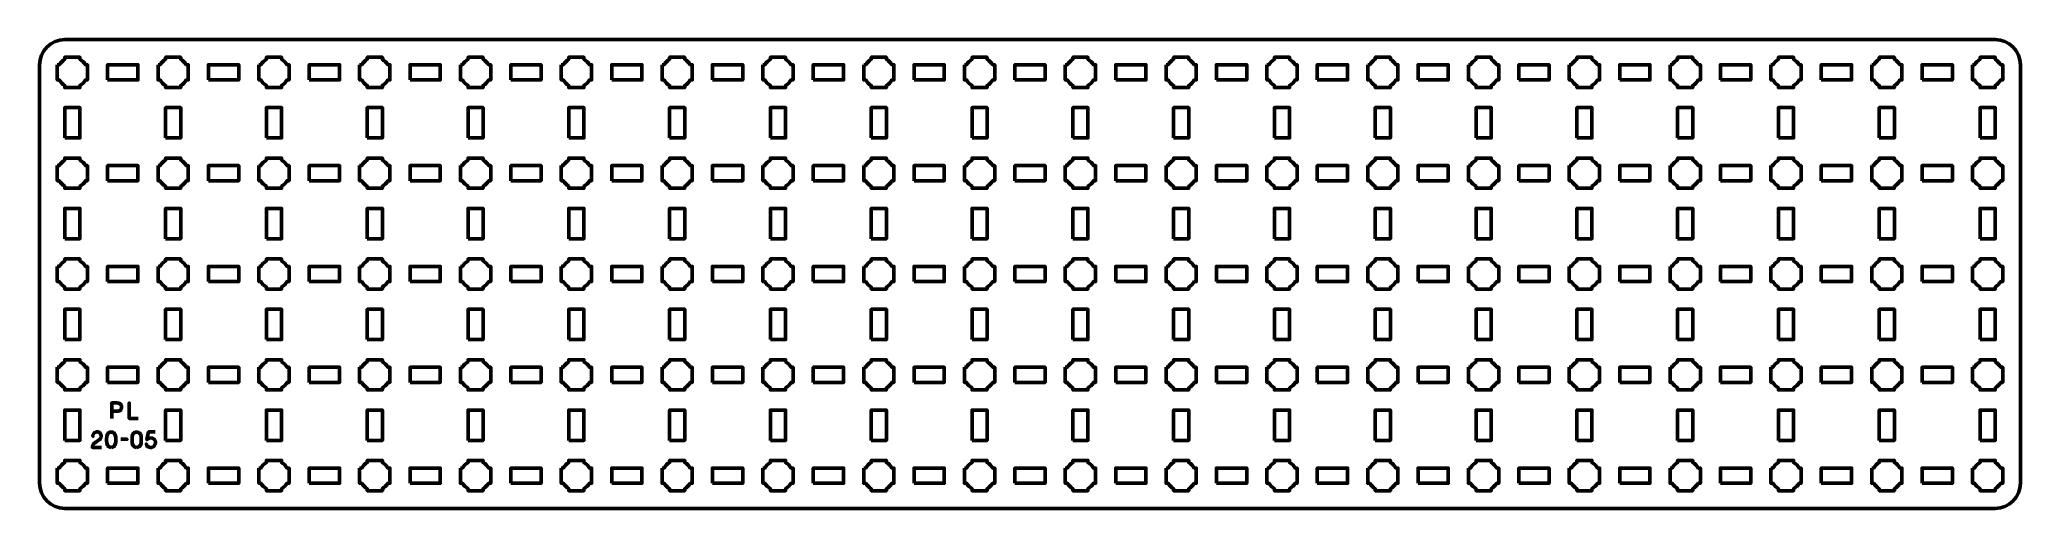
# Model space of a CAD drawing. Header units: centimetres. Extents: x -30.1 to 9.2, y -19.5 to -10.2.
import ezdxf

# ---------------------------------------------------------------- set-up
doc = ezdxf.new("R2010")
doc.units = ezdxf.units.CM
doc.header["$MEASUREMENT"] = 0
doc.layers.add('Layer 1', color=7, linetype='Continuous')

msp = doc.modelspace()

# ---------------------------------------------------------------- linework, layer by layer
at = {"layer": 'Layer 1', "lineweight": 53}
for points in [[(-28.8, -11), (-28.2, -11), (-28.2, -10.7), (-28.8, -10.7), (-28.8, -11)], [(-26.8, -11), (-26.2, -11), (-26.2, -10.7), (-26.8, -10.7), (-26.8, -11)], [(-24.8, -11), (-24.2, -11), (-24.2, -10.7), (-24.8, -10.7), (-24.8, -11)], [(-22.8, -11), (-22.2, -11), (-22.2, -10.7), (-22.8, -10.7), (-22.8, -11)], [(-20.8, -11), (-20.2, -11), (-20.2, -10.7), (-20.8, -10.7), (-20.8, -11)], [(-18.8, -11), (-18.2, -11), (-18.2, -10.7), (-18.8, -10.7), (-18.8, -11)], [(-16.8, -11), (-16.2, -11), (-16.2, -10.7), (-16.8, -10.7), (-16.8, -11)], [(-14.8, -11), (-14.2, -11), (-14.2, -10.7), (-14.8, -10.7), (-14.8, -11)], [(-12.8, -11), (-12.2, -11), (-12.2, -10.7), (-12.8, -10.7), (-12.8, -11)], [(-10.8, -11), (-10.2, -11), (-10.2, -10.7), (-10.8, -10.7), (-10.8, -11)], [(-8.8, -11), (-8.2, -11), (-8.2, -10.7), (-8.8, -10.7), (-8.8, -11)], [(-6.8, -11), (-6.2, -11), (-6.2, -10.7), (-6.8, -10.7), (-6.8, -11)], [(-4.8, -11), (-4.2, -11), (-4.2, -10.7), (-4.8, -10.7), (-4.8, -11)], [(-2.8, -11), (-2.2, -11), (-2.2, -10.7), (-2.8, -10.7), (-2.8, -11)], [(-0.8, -11), (-0.2, -11), (-0.2, -10.7), (-0.8, -10.7), (-0.8, -11)], [(1.2, -11), (1.8, -11), (1.8, -10.7), (1.2, -10.7), (1.2, -11)], [(3.2, -11), (3.8, -11), (3.8, -10.7), (3.2, -10.7), (3.2, -11)], [(5.2, -11), (5.8, -11), (5.8, -10.7), (5.2, -10.7), (5.2, -11)], [(7.2, -11), (7.8, -11), (7.8, -10.7), (7.2, -10.7), (7.2, -11)], [(-29.65, -12.15), (-29.35, -12.15), (-29.35, -11.55), (-29.65, -11.55), (-29.65, -12.15)], [(-27.65, -12.15), (-27.35, -12.15), (-27.35, -11.55), (-27.65, -11.55), (-27.65, -12.15)], [(-25.65, -12.15), (-25.35, -12.15), (-25.35, -11.55), (-25.65, -11.55), (-25.65, -12.15)], [(-23.65, -12.15), (-23.35, -12.15), (-23.35, -11.55), (-23.65, -11.55), (-23.65, -12.15)], [(-21.65, -12.15), (-21.35, -12.15), (-21.35, -11.55), (-21.65, -11.55), (-21.65, -12.15)], [(-19.65, -12.15), (-19.35, -12.15), (-19.35, -11.55), (-19.65, -11.55), (-19.65, -12.15)], [(-17.65, -12.15), (-17.35, -12.15), (-17.35, -11.55), (-17.65, -11.55), (-17.65, -12.15)], [(-15.65, -12.15), (-15.35, -12.15), (-15.35, -11.55), (-15.65, -11.55), (-15.65, -12.15)], [(-13.65, -12.15), (-13.35, -12.15), (-13.35, -11.55), (-13.65, -11.55), (-13.65, -12.15)], [(-11.65, -12.15), (-11.35, -12.15), (-11.35, -11.55), (-11.65, -11.55), (-11.65, -12.15)], [(-9.65, -12.15), (-9.35, -12.15), (-9.35, -11.55), (-9.65, -11.55), (-9.65, -12.15)], [(-7.65, -12.15), (-7.35, -12.15), (-7.35, -11.55), (-7.65, -11.55), (-7.65, -12.15)], [(-5.65, -12.15), (-5.35, -12.15), (-5.35, -11.55), (-5.65, -11.55), (-5.65, -12.15)], [(-3.65, -12.15), (-3.35, -12.15), (-3.35, -11.55), (-3.65, -11.55), (-3.65, -12.15)], [(-1.65, -12.15), (-1.35, -12.15), (-1.35, -11.55), (-1.65, -11.55), (-1.65, -12.15)], [(0.35, -12.15), (0.65, -12.15), (0.65, -11.55), (0.35, -11.55), (0.35, -12.15)], [(2.35, -12.15), (2.65, -12.15), (2.65, -11.55), (2.35, -11.55), (2.35, -12.15)], [(4.35, -12.15), (4.65, -12.15), (4.65, -11.55), (4.35, -11.55), (4.35, -12.15)], [(6.35, -12.15), (6.65, -12.15), (6.65, -11.55), (6.35, -11.55), (6.35, -12.15)], [(8.35, -12.15), (8.65, -12.15), (8.65, -11.55), (8.35, -11.55), (8.35, -12.15)], [(-28.8, -13), (-28.2, -13), (-28.2, -12.7), (-28.8, -12.7), (-28.8, -13)], [(-26.8, -13), (-26.2, -13), (-26.2, -12.7), (-26.8, -12.7), (-26.8, -13)], [(-24.8, -13), (-24.2, -13), (-24.2, -12.7), (-24.8, -12.7), (-24.8, -13)], [(-22.8, -13), (-22.2, -13), (-22.2, -12.7), (-22.8, -12.7), (-22.8, -13)], [(-20.8, -13), (-20.2, -13), (-20.2, -12.7), (-20.8, -12.7), (-20.8, -13)], [(-18.8, -13), (-18.2, -13), (-18.2, -12.7), (-18.8, -12.7), (-18.8, -13)], [(-16.8, -13), (-16.2, -13), (-16.2, -12.7), (-16.8, -12.7), (-16.8, -13)], [(-14.8, -13), (-14.2, -13), (-14.2, -12.7), (-14.8, -12.7), (-14.8, -13)], [(-12.8, -13), (-12.2, -13), (-12.2, -12.7), (-12.8, -12.7), (-12.8, -13)], [(-10.8, -13), (-10.2, -13), (-10.2, -12.7), (-10.8, -12.7), (-10.8, -13)], [(-8.8, -13), (-8.2, -13), (-8.2, -12.7), (-8.8, -12.7), (-8.8, -13)], [(-6.8, -13), (-6.2, -13), (-6.2, -12.7), (-6.8, -12.7), (-6.8, -13)], [(-4.8, -13), (-4.2, -13), (-4.2, -12.7), (-4.8, -12.7), (-4.8, -13)], [(-2.8, -13), (-2.2, -13), (-2.2, -12.7), (-2.8, -12.7), (-2.8, -13)], [(-0.8, -13), (-0.2, -13), (-0.2, -12.7), (-0.8, -12.7), (-0.8, -13)], [(1.2, -13), (1.8, -13), (1.8, -12.7), (1.2, -12.7), (1.2, -13)], [(3.2, -13), (3.8, -13), (3.8, -12.7), (3.2, -12.7), (3.2, -13)], [(5.2, -13), (5.8, -13), (5.8, -12.7), (5.2, -12.7), (5.2, -13)], [(7.2, -13), (7.8, -13), (7.8, -12.7), (7.2, -12.7), (7.2, -13)], [(-29.65, -14.15), (-29.35, -14.15), (-29.35, -13.55), (-29.65, -13.55), (-29.65, -14.15)], [(-27.65, -14.15), (-27.35, -14.15), (-27.35, -13.55), (-27.65, -13.55), (-27.65, -14.15)], [(-25.65, -14.15), (-25.35, -14.15), (-25.35, -13.55), (-25.65, -13.55), (-25.65, -14.15)], [(-23.65, -14.15), (-23.35, -14.15), (-23.35, -13.55), (-23.65, -13.55), (-23.65, -14.15)], [(-21.65, -14.15), (-21.35, -14.15), (-21.35, -13.55), (-21.65, -13.55), (-21.65, -14.15)], [(-19.65, -14.15), (-19.35, -14.15), (-19.35, -13.55), (-19.65, -13.55), (-19.65, -14.15)], [(-17.65, -14.15), (-17.35, -14.15), (-17.35, -13.55), (-17.65, -13.55), (-17.65, -14.15)], [(-15.65, -14.15), (-15.35, -14.15), (-15.35, -13.55), (-15.65, -13.55), (-15.65, -14.15)], [(-13.65, -14.15), (-13.35, -14.15), (-13.35, -13.55), (-13.65, -13.55), (-13.65, -14.15)], [(-11.65, -14.15), (-11.35, -14.15), (-11.35, -13.55), (-11.65, -13.55), (-11.65, -14.15)], [(-9.65, -14.15), (-9.35, -14.15), (-9.35, -13.55), (-9.65, -13.55), (-9.65, -14.15)], [(-7.65, -14.15), (-7.35, -14.15), (-7.35, -13.55), (-7.65, -13.55), (-7.65, -14.15)], [(-5.65, -14.15), (-5.35, -14.15), (-5.35, -13.55), (-5.65, -13.55), (-5.65, -14.15)], [(-3.65, -14.15), (-3.35, -14.15), (-3.35, -13.55), (-3.65, -13.55), (-3.65, -14.15)], [(-1.65, -14.15), (-1.35, -14.15), (-1.35, -13.55), (-1.65, -13.55), (-1.65, -14.15)], [(0.35, -14.15), (0.65, -14.15), (0.65, -13.55), (0.35, -13.55), (0.35, -14.15)], [(2.35, -14.15), (2.65, -14.15), (2.65, -13.55), (2.35, -13.55), (2.35, -14.15)], [(4.35, -14.15), (4.65, -14.15), (4.65, -13.55), (4.35, -13.55), (4.35, -14.15)], [(6.35, -14.15), (6.65, -14.15), (6.65, -13.55), (6.35, -13.55), (6.35, -14.15)], [(8.35, -14.15), (8.65, -14.15), (8.65, -13.55), (8.35, -13.55), (8.35, -14.15)], [(-28.8, -15), (-28.2, -15), (-28.2, -14.7), (-28.8, -14.7), (-28.8, -15)], [(-26.8, -15), (-26.2, -15), (-26.2, -14.7), (-26.8, -14.7), (-26.8, -15)], [(-24.8, -15), (-24.2, -15), (-24.2, -14.7), (-24.8, -14.7), (-24.8, -15)], [(-22.8, -15), (-22.2, -15), (-22.2, -14.7), (-22.8, -14.7), (-22.8, -15)], [(-20.8, -15), (-20.2, -15), (-20.2, -14.7), (-20.8, -14.7), (-20.8, -15)], [(-18.8, -15), (-18.2, -15), (-18.2, -14.7), (-18.8, -14.7), (-18.8, -15)], [(-16.8, -15), (-16.2, -15), (-16.2, -14.7), (-16.8, -14.7), (-16.8, -15)], [(-14.8, -15), (-14.2, -15), (-14.2, -14.7), (-14.8, -14.7), (-14.8, -15)], [(-12.8, -15), (-12.2, -15), (-12.2, -14.7), (-12.8, -14.7), (-12.8, -15)], [(-10.8, -15), (-10.2, -15), (-10.2, -14.7), (-10.8, -14.7), (-10.8, -15)], [(-8.8, -15), (-8.2, -15), (-8.2, -14.7), (-8.8, -14.7), (-8.8, -15)], [(-6.8, -15), (-6.2, -15), (-6.2, -14.7), (-6.8, -14.7), (-6.8, -15)], [(-4.8, -15), (-4.2, -15), (-4.2, -14.7), (-4.8, -14.7), (-4.8, -15)], [(-2.8, -15), (-2.2, -15), (-2.2, -14.7), (-2.8, -14.7), (-2.8, -15)], [(-0.8, -15), (-0.2, -15), (-0.2, -14.7), (-0.8, -14.7), (-0.8, -15)], [(1.2, -15), (1.8, -15), (1.8, -14.7), (1.2, -14.7), (1.2, -15)], [(3.2, -15), (3.8, -15), (3.8, -14.7), (3.2, -14.7), (3.2, -15)], [(5.2, -15), (5.8, -15), (5.8, -14.7), (5.2, -14.7), (5.2, -15)], [(7.2, -15), (7.8, -15), (7.8, -14.7), (7.2, -14.7), (7.2, -15)], [(-29.65, -16.15), (-29.35, -16.15), (-29.35, -15.55), (-29.65, -15.55), (-29.65, -16.15)], [(-27.65, -16.15), (-27.35, -16.15), (-27.35, -15.55), (-27.65, -15.55), (-27.65, -16.15)], [(-25.65, -16.15), (-25.35, -16.15), (-25.35, -15.55), (-25.65, -15.55), (-25.65, -16.15)], [(-23.65, -16.15), (-23.35, -16.15), (-23.35, -15.55), (-23.65, -15.55), (-23.65, -16.15)], [(-21.65, -16.15), (-21.35, -16.15), (-21.35, -15.55), (-21.65, -15.55), (-21.65, -16.15)], [(-19.65, -16.15), (-19.35, -16.15), (-19.35, -15.55), (-19.65, -15.55), (-19.65, -16.15)], [(-17.65, -16.15), (-17.35, -16.15), (-17.35, -15.55), (-17.65, -15.55), (-17.65, -16.15)], [(-15.65, -16.15), (-15.35, -16.15), (-15.35, -15.55), (-15.65, -15.55), (-15.65, -16.15)], [(-13.65, -16.15), (-13.35, -16.15), (-13.35, -15.55), (-13.65, -15.55), (-13.65, -16.15)], [(-11.65, -16.15), (-11.35, -16.15), (-11.35, -15.55), (-11.65, -15.55), (-11.65, -16.15)], [(-9.65, -16.15), (-9.35, -16.15), (-9.35, -15.55), (-9.65, -15.55), (-9.65, -16.15)], [(-7.65, -16.15), (-7.35, -16.15), (-7.35, -15.55), (-7.65, -15.55), (-7.65, -16.15)], [(-5.65, -16.15), (-5.35, -16.15), (-5.35, -15.55), (-5.65, -15.55), (-5.65, -16.15)], [(-3.65, -16.15), (-3.35, -16.15), (-3.35, -15.55), (-3.65, -15.55), (-3.65, -16.15)], [(-1.65, -16.15), (-1.35, -16.15), (-1.35, -15.55), (-1.65, -15.55), (-1.65, -16.15)], [(0.35, -16.15), (0.65, -16.15), (0.65, -15.55), (0.35, -15.55), (0.35, -16.15)], [(2.35, -16.15), (2.65, -16.15), (2.65, -15.55), (2.35, -15.55), (2.35, -16.15)], [(4.35, -16.15), (4.65, -16.15), (4.65, -15.55), (4.35, -15.55), (4.35, -16.15)], [(6.35, -16.15), (6.65, -16.15), (6.65, -15.55), (6.35, -15.55), (6.35, -16.15)], [(8.35, -16.15), (8.65, -16.15), (8.65, -15.55), (8.35, -15.55), (8.35, -16.15)], [(-28.8, -17), (-28.2, -17), (-28.2, -16.7), (-28.8, -16.7), (-28.8, -17)], [(-26.8, -17), (-26.2, -17), (-26.2, -16.7), (-26.8, -16.7), (-26.8, -17)], [(-24.8, -17), (-24.2, -17), (-24.2, -16.7), (-24.8, -16.7), (-24.8, -17)], [(-22.8, -17), (-22.2, -17), (-22.2, -16.7), (-22.8, -16.7), (-22.8, -17)], [(-20.8, -17), (-20.2, -17), (-20.2, -16.7), (-20.8, -16.7), (-20.8, -17)], [(-18.8, -17), (-18.2, -17), (-18.2, -16.7), (-18.8, -16.7), (-18.8, -17)], [(-16.8, -17), (-16.2, -17), (-16.2, -16.7), (-16.8, -16.7), (-16.8, -17)], [(-14.8, -17), (-14.2, -17), (-14.2, -16.7), (-14.8, -16.7), (-14.8, -17)], [(-12.8, -17), (-12.2, -17), (-12.2, -16.7), (-12.8, -16.7), (-12.8, -17)], [(-10.8, -17), (-10.2, -17), (-10.2, -16.7), (-10.8, -16.7), (-10.8, -17)], [(-8.8, -17), (-8.2, -17), (-8.2, -16.7), (-8.8, -16.7), (-8.8, -17)], [(-6.8, -17), (-6.2, -17), (-6.2, -16.7), (-6.8, -16.7), (-6.8, -17)], [(-4.8, -17), (-4.2, -17), (-4.2, -16.7), (-4.8, -16.7), (-4.8, -17)], [(-2.8, -17), (-2.2, -17), (-2.2, -16.7), (-2.8, -16.7), (-2.8, -17)], [(-0.8, -17), (-0.2, -17), (-0.2, -16.7), (-0.8, -16.7), (-0.8, -17)], [(1.2, -17), (1.8, -17), (1.8, -16.7), (1.2, -16.7), (1.2, -17)], [(3.2, -17), (3.8, -17), (3.8, -16.7), (3.2, -16.7), (3.2, -17)], [(5.2, -17), (5.8, -17), (5.8, -16.7), (5.2, -16.7), (5.2, -17)], [(7.2, -17), (7.8, -17), (7.8, -16.7), (7.2, -16.7), (7.2, -17)], [(-29.65, -18.15), (-29.35, -18.15), (-29.35, -17.55), (-29.65, -17.55), (-29.65, -18.15)], [(-27.65, -18.15), (-27.35, -18.15), (-27.35, -17.55), (-27.65, -17.55), (-27.65, -18.15)], [(-25.65, -18.15), (-25.35, -18.15), (-25.35, -17.55), (-25.65, -17.55), (-25.65, -18.15)], [(-23.65, -18.15), (-23.35, -18.15), (-23.35, -17.55), (-23.65, -17.55), (-23.65, -18.15)], [(-21.65, -18.15), (-21.35, -18.15), (-21.35, -17.55), (-21.65, -17.55), (-21.65, -18.15)], [(-19.65, -18.15), (-19.35, -18.15), (-19.35, -17.55), (-19.65, -17.55), (-19.65, -18.15)], [(-17.65, -18.15), (-17.35, -18.15), (-17.35, -17.55), (-17.65, -17.55), (-17.65, -18.15)], [(-15.65, -18.15), (-15.35, -18.15), (-15.35, -17.55), (-15.65, -17.55), (-15.65, -18.15)], [(-13.65, -18.15), (-13.35, -18.15), (-13.35, -17.55), (-13.65, -17.55), (-13.65, -18.15)], [(-11.65, -18.15), (-11.35, -18.15), (-11.35, -17.55), (-11.65, -17.55), (-11.65, -18.15)], [(-9.65, -18.15), (-9.35, -18.15), (-9.35, -17.55), (-9.65, -17.55), (-9.65, -18.15)], [(-7.65, -18.15), (-7.35, -18.15), (-7.35, -17.55), (-7.65, -17.55), (-7.65, -18.15)], [(-5.65, -18.15), (-5.35, -18.15), (-5.35, -17.55), (-5.65, -17.55), (-5.65, -18.15)], [(-3.65, -18.15), (-3.35, -18.15), (-3.35, -17.55), (-3.65, -17.55), (-3.65, -18.15)], [(-1.65, -18.15), (-1.35, -18.15), (-1.35, -17.55), (-1.65, -17.55), (-1.65, -18.15)], [(0.35, -18.15), (0.65, -18.15), (0.65, -17.55), (0.35, -17.55), (0.35, -18.15)], [(2.35, -18.15), (2.65, -18.15), (2.65, -17.55), (2.35, -17.55), (2.35, -18.15)], [(4.35, -18.15), (4.65, -18.15), (4.65, -17.55), (4.35, -17.55), (4.35, -18.15)], [(6.35, -18.15), (6.65, -18.15), (6.65, -17.55), (6.35, -17.55), (6.35, -18.15)], [(8.35, -18.15), (8.65, -18.15), (8.65, -17.55), (8.35, -17.55), (8.35, -18.15)], [(-28.8, -19), (-28.2, -19), (-28.2, -18.7), (-28.8, -18.7), (-28.8, -19)], [(-26.8, -19), (-26.2, -19), (-26.2, -18.7), (-26.8, -18.7), (-26.8, -19)], [(-24.8, -19), (-24.2, -19), (-24.2, -18.7), (-24.8, -18.7), (-24.8, -19)], [(-22.8, -19), (-22.2, -19), (-22.2, -18.7), (-22.8, -18.7), (-22.8, -19)], [(-20.8, -19), (-20.2, -19), (-20.2, -18.7), (-20.8, -18.7), (-20.8, -19)], [(-18.8, -19), (-18.2, -19), (-18.2, -18.7), (-18.8, -18.7), (-18.8, -19)], [(-16.8, -19), (-16.2, -19), (-16.2, -18.7), (-16.8, -18.7), (-16.8, -19)], [(-14.8, -19), (-14.2, -19), (-14.2, -18.7), (-14.8, -18.7), (-14.8, -19)], [(-12.8, -19), (-12.2, -19), (-12.2, -18.7), (-12.8, -18.7), (-12.8, -19)], [(-10.8, -19), (-10.2, -19), (-10.2, -18.7), (-10.8, -18.7), (-10.8, -19)], [(-8.8, -19), (-8.2, -19), (-8.2, -18.7), (-8.8, -18.7), (-8.8, -19)], [(-6.8, -19), (-6.2, -19), (-6.2, -18.7), (-6.8, -18.7), (-6.8, -19)], [(-4.8, -19), (-4.2, -19), (-4.2, -18.7), (-4.8, -18.7), (-4.8, -19)], [(-2.8, -19), (-2.2, -19), (-2.2, -18.7), (-2.8, -18.7), (-2.8, -19)], [(-0.8, -19), (-0.2, -19), (-0.2, -18.7), (-0.8, -18.7), (-0.8, -19)], [(1.2, -19), (1.8, -19), (1.8, -18.7), (1.2, -18.7), (1.2, -19)], [(3.2, -19), (3.8, -19), (3.8, -18.7), (3.2, -18.7), (3.2, -19)], [(5.2, -19), (5.8, -19), (5.8, -18.7), (5.2, -18.7), (5.2, -19)], [(7.2, -19), (7.8, -19), (7.8, -18.7), (7.2, -18.7), (7.2, -19)]]:
    msp.add_lwpolyline(points, close=True, dxfattribs=at)
for points, knots in [([(-30.15, -19), (-30.15, -19), (-30.15, -10.7), (-30.15, -10.7), (-30.15, -10.7), (-30.15, -10.42391), (-29.92609, -10.2), (-29.65, -10.2), (-29.65, -10.2), (-29.65, -10.2), (8.65, -10.2), (8.65, -10.2), (8.65, -10.2), (8.92609, -10.2), (9.15, -10.42391), (9.15, -10.7), (9.15, -10.7), (9.15, -10.7), (9.15, -19), (9.15, -19), (9.15, -19), (9.15, -19.27609), (8.92609, -19.5), (8.65, -19.5), (8.65, -19.5), (8.65, -19.5), (-29.65, -19.5), (-29.65, -19.5), (-29.65, -19.5), (-29.92609, -19.5), (-30.15, -19.27609), (-30.15, -19)], [0, 0, 0, 0, 0.125, 0.125, 0.125, 0.125, 0.25, 0.25, 0.25, 0.25, 0.375, 0.375, 0.375, 0.375, 0.5, 0.5, 0.5, 0.5, 0.625, 0.625, 0.625, 0.625, 0.75, 0.75, 0.75, 0.75, 0.875, 0.875, 0.875, 0.875, 1, 1, 1, 1]), ([(-29.8, -10.7), (-29.8, -10.7), (-29.75985, -10.7), (-29.75985, -10.7), (-29.75985, -10.7), (-29.7335, -10.65447), (-29.69553, -10.6165), (-29.65, -10.59015), (-29.65, -10.59015), (-29.65, -10.59015), (-29.65, -10.55), (-29.65, -10.55), (-29.65, -10.55), (-29.65, -10.55), (-29.5, -10.55), (-29.5, -10.55), (-29.5, -10.55), (-29.5, -10.55), (-29.35, -10.55), (-29.35, -10.55), (-29.35, -10.55), (-29.35, -10.55), (-29.35, -10.59015), (-29.35, -10.59015), (-29.35, -10.59015), (-29.30447, -10.6165), (-29.2665, -10.65447), (-29.24015, -10.7), (-29.24015, -10.7), (-29.24015, -10.7), (-29.2, -10.7), (-29.2, -10.7), (-29.2, -10.7), (-29.2, -10.7), (-29.2, -10.85), (-29.2, -10.85), (-29.2, -10.85), (-29.2, -10.85), (-29.2, -11), (-29.2, -11), (-29.2, -11), (-29.2, -11), (-29.24015, -11), (-29.24015, -11), (-29.24015, -11), (-29.2665, -11.04553), (-29.30447, -11.0835), (-29.35, -11.10985), (-29.35, -11.10985), (-29.35, -11.10985), (-29.35, -11.15), (-29.35, -11.15), (-29.35, -11.15), (-29.35, -11.15), (-29.5, -11.15), (-29.5, -11.15), (-29.5, -11.15), (-29.5, -11.15), (-29.65, -11.15), (-29.65, -11.15), (-29.65, -11.15), (-29.65, -11.15), (-29.65, -11.10985), (-29.65, -11.10985), (-29.65, -11.10985), (-29.69553, -11.0835), (-29.7335, -11.04553), (-29.75985, -11), (-29.75985, -11), (-29.75985, -11), (-29.8, -11), (-29.8, -11), (-29.8, -11), (-29.8, -11), (-29.8, -10.85), (-29.8, -10.85), (-29.8, -10.85), (-29.8, -10.85), (-29.8, -10.7), (-29.8, -10.7)], [0, 0, 0, 0, 0.05, 0.05, 0.05, 0.05, 0.1, 0.1, 0.1, 0.1, 0.15, 0.15, 0.15, 0.15, 0.2, 0.2, 0.2, 0.2, 0.25, 0.25, 0.25, 0.25, 0.3, 0.3, 0.3, 0.3, 0.35, 0.35, 0.35, 0.35, 0.4, 0.4, 0.4, 0.4, 0.45, 0.45, 0.45, 0.45, 0.5, 0.5, 0.5, 0.5, 0.55, 0.55, 0.55, 0.55, 0.6, 0.6, 0.6, 0.6, 0.65, 0.65, 0.65, 0.65, 0.7, 0.7, 0.7, 0.7, 0.75, 0.75, 0.75, 0.75, 0.8, 0.8, 0.8, 0.8, 0.85, 0.85, 0.85, 0.85, 0.9, 0.9, 0.9, 0.9, 0.95, 0.95, 0.95, 0.95, 1, 1, 1, 1]), ([(-27.8, -10.7), (-27.8, -10.7), (-27.75985, -10.7), (-27.75985, -10.7), (-27.75985, -10.7), (-27.7335, -10.65447), (-27.69553, -10.6165), (-27.65, -10.59015), (-27.65, -10.59015), (-27.65, -10.59015), (-27.65, -10.55), (-27.65, -10.55), (-27.65, -10.55), (-27.65, -10.55), (-27.5, -10.55), (-27.5, -10.55), (-27.5, -10.55), (-27.5, -10.55), (-27.35, -10.55), (-27.35, -10.55), (-27.35, -10.55), (-27.35, -10.55), (-27.35, -10.59015), (-27.35, -10.59015), (-27.35, -10.59015), (-27.30447, -10.6165), (-27.2665, -10.65447), (-27.24015, -10.7), (-27.24015, -10.7), (-27.24015, -10.7), (-27.2, -10.7), (-27.2, -10.7), (-27.2, -10.7), (-27.2, -10.7), (-27.2, -10.85), (-27.2, -10.85), (-27.2, -10.85), (-27.2, -10.85), (-27.2, -11), (-27.2, -11), (-27.2, -11), (-27.2, -11), (-27.24015, -11), (-27.24015, -11), (-27.24015, -11), (-27.2665, -11.04553), (-27.30447, -11.0835), (-27.35, -11.10985), (-27.35, -11.10985), (-27.35, -11.10985), (-27.35, -11.15), (-27.35, -11.15), (-27.35, -11.15), (-27.35, -11.15), (-27.5, -11.15), (-27.5, -11.15), (-27.5, -11.15), (-27.5, -11.15), (-27.65, -11.15), (-27.65, -11.15), (-27.65, -11.15), (-27.65, -11.15), (-27.65, -11.10985), (-27.65, -11.10985), (-27.65, -11.10985), (-27.69553, -11.0835), (-27.7335, -11.04553), (-27.75985, -11), (-27.75985, -11), (-27.75985, -11), (-27.8, -11), (-27.8, -11), (-27.8, -11), (-27.8, -11), (-27.8, -10.85), (-27.8, -10.85), (-27.8, -10.85), (-27.8, -10.85), (-27.8, -10.7), (-27.8, -10.7)], [0, 0, 0, 0, 0.05, 0.05, 0.05, 0.05, 0.1, 0.1, 0.1, 0.1, 0.15, 0.15, 0.15, 0.15, 0.2, 0.2, 0.2, 0.2, 0.25, 0.25, 0.25, 0.25, 0.3, 0.3, 0.3, 0.3, 0.35, 0.35, 0.35, 0.35, 0.4, 0.4, 0.4, 0.4, 0.45, 0.45, 0.45, 0.45, 0.5, 0.5, 0.5, 0.5, 0.55, 0.55, 0.55, 0.55, 0.6, 0.6, 0.6, 0.6, 0.65, 0.65, 0.65, 0.65, 0.7, 0.7, 0.7, 0.7, 0.75, 0.75, 0.75, 0.75, 0.8, 0.8, 0.8, 0.8, 0.85, 0.85, 0.85, 0.85, 0.9, 0.9, 0.9, 0.9, 0.95, 0.95, 0.95, 0.95, 1, 1, 1, 1]), ([(-25.8, -10.7), (-25.8, -10.7), (-25.75985, -10.7), (-25.75985, -10.7), (-25.75985, -10.7), (-25.7335, -10.65447), (-25.69553, -10.6165), (-25.65, -10.59015), (-25.65, -10.59015), (-25.65, -10.59015), (-25.65, -10.55), (-25.65, -10.55), (-25.65, -10.55), (-25.65, -10.55), (-25.5, -10.55), (-25.5, -10.55), (-25.5, -10.55), (-25.5, -10.55), (-25.35, -10.55), (-25.35, -10.55), (-25.35, -10.55), (-25.35, -10.55), (-25.35, -10.59015), (-25.35, -10.59015), (-25.35, -10.59015), (-25.30447, -10.6165), (-25.2665, -10.65447), (-25.24015, -10.7), (-25.24015, -10.7), (-25.24015, -10.7), (-25.2, -10.7), (-25.2, -10.7), (-25.2, -10.7), (-25.2, -10.7), (-25.2, -10.85), (-25.2, -10.85), (-25.2, -10.85), (-25.2, -10.85), (-25.2, -11), (-25.2, -11), (-25.2, -11), (-25.2, -11), (-25.24015, -11), (-25.24015, -11), (-25.24015, -11), (-25.2665, -11.04553), (-25.30447, -11.0835), (-25.35, -11.10985), (-25.35, -11.10985), (-25.35, -11.10985), (-25.35, -11.15), (-25.35, -11.15), (-25.35, -11.15), (-25.35, -11.15), (-25.5, -11.15), (-25.5, -11.15), (-25.5, -11.15), (-25.5, -11.15), (-25.65, -11.15), (-25.65, -11.15), (-25.65, -11.15), (-25.65, -11.15), (-25.65, -11.10985), (-25.65, -11.10985), (-25.65, -11.10985), (-25.69553, -11.0835), (-25.7335, -11.04553), (-25.75985, -11), (-25.75985, -11), (-25.75985, -11), (-25.8, -11), (-25.8, -11), (-25.8, -11), (-25.8, -11), (-25.8, -10.85), (-25.8, -10.85), (-25.8, -10.85), (-25.8, -10.85), (-25.8, -10.7), (-25.8, -10.7)], [0, 0, 0, 0, 0.05, 0.05, 0.05, 0.05, 0.1, 0.1, 0.1, 0.1, 0.15, 0.15, 0.15, 0.15, 0.2, 0.2, 0.2, 0.2, 0.25, 0.25, 0.25, 0.25, 0.3, 0.3, 0.3, 0.3, 0.35, 0.35, 0.35, 0.35, 0.4, 0.4, 0.4, 0.4, 0.45, 0.45, 0.45, 0.45, 0.5, 0.5, 0.5, 0.5, 0.55, 0.55, 0.55, 0.55, 0.6, 0.6, 0.6, 0.6, 0.65, 0.65, 0.65, 0.65, 0.7, 0.7, 0.7, 0.7, 0.75, 0.75, 0.75, 0.75, 0.8, 0.8, 0.8, 0.8, 0.85, 0.85, 0.85, 0.85, 0.9, 0.9, 0.9, 0.9, 0.95, 0.95, 0.95, 0.95, 1, 1, 1, 1]), ([(-23.8, -10.7), (-23.8, -10.7), (-23.75985, -10.7), (-23.75985, -10.7), (-23.75985, -10.7), (-23.7335, -10.65447), (-23.69553, -10.6165), (-23.65, -10.59015), (-23.65, -10.59015), (-23.65, -10.59015), (-23.65, -10.55), (-23.65, -10.55), (-23.65, -10.55), (-23.65, -10.55), (-23.5, -10.55), (-23.5, -10.55), (-23.5, -10.55), (-23.5, -10.55), (-23.35, -10.55), (-23.35, -10.55), (-23.35, -10.55), (-23.35, -10.55), (-23.35, -10.59015), (-23.35, -10.59015), (-23.35, -10.59015), (-23.30447, -10.6165), (-23.2665, -10.65447), (-23.24015, -10.7), (-23.24015, -10.7), (-23.24015, -10.7), (-23.2, -10.7), (-23.2, -10.7), (-23.2, -10.7), (-23.2, -10.7), (-23.2, -10.85), (-23.2, -10.85), (-23.2, -10.85), (-23.2, -10.85), (-23.2, -11), (-23.2, -11), (-23.2, -11), (-23.2, -11), (-23.24015, -11), (-23.24015, -11), (-23.24015, -11), (-23.2665, -11.04553), (-23.30447, -11.0835), (-23.35, -11.10985), (-23.35, -11.10985), (-23.35, -11.10985), (-23.35, -11.15), (-23.35, -11.15), (-23.35, -11.15), (-23.35, -11.15), (-23.5, -11.15), (-23.5, -11.15), (-23.5, -11.15), (-23.5, -11.15), (-23.65, -11.15), (-23.65, -11.15), (-23.65, -11.15), (-23.65, -11.15), (-23.65, -11.10985), (-23.65, -11.10985), (-23.65, -11.10985), (-23.69553, -11.0835), (-23.7335, -11.04553), (-23.75985, -11), (-23.75985, -11), (-23.75985, -11), (-23.8, -11), (-23.8, -11), (-23.8, -11), (-23.8, -11), (-23.8, -10.85), (-23.8, -10.85), (-23.8, -10.85), (-23.8, -10.85), (-23.8, -10.7), (-23.8, -10.7)], [0, 0, 0, 0, 0.05, 0.05, 0.05, 0.05, 0.1, 0.1, 0.1, 0.1, 0.15, 0.15, 0.15, 0.15, 0.2, 0.2, 0.2, 0.2, 0.25, 0.25, 0.25, 0.25, 0.3, 0.3, 0.3, 0.3, 0.35, 0.35, 0.35, 0.35, 0.4, 0.4, 0.4, 0.4, 0.45, 0.45, 0.45, 0.45, 0.5, 0.5, 0.5, 0.5, 0.55, 0.55, 0.55, 0.55, 0.6, 0.6, 0.6, 0.6, 0.65, 0.65, 0.65, 0.65, 0.7, 0.7, 0.7, 0.7, 0.75, 0.75, 0.75, 0.75, 0.8, 0.8, 0.8, 0.8, 0.85, 0.85, 0.85, 0.85, 0.9, 0.9, 0.9, 0.9, 0.95, 0.95, 0.95, 0.95, 1, 1, 1, 1]), ([(-21.8, -10.7), (-21.8, -10.7), (-21.75985, -10.7), (-21.75985, -10.7), (-21.75985, -10.7), (-21.7335, -10.65447), (-21.69553, -10.6165), (-21.65, -10.59015), (-21.65, -10.59015), (-21.65, -10.59015), (-21.65, -10.55), (-21.65, -10.55), (-21.65, -10.55), (-21.65, -10.55), (-21.5, -10.55), (-21.5, -10.55), (-21.5, -10.55), (-21.5, -10.55), (-21.35, -10.55), (-21.35, -10.55), (-21.35, -10.55), (-21.35, -10.55), (-21.35, -10.59015), (-21.35, -10.59015), (-21.35, -10.59015), (-21.30447, -10.6165), (-21.2665, -10.65447), (-21.24015, -10.7), (-21.24015, -10.7), (-21.24015, -10.7), (-21.2, -10.7), (-21.2, -10.7), (-21.2, -10.7), (-21.2, -10.7), (-21.2, -10.85), (-21.2, -10.85), (-21.2, -10.85), (-21.2, -10.85), (-21.2, -11), (-21.2, -11), (-21.2, -11), (-21.2, -11), (-21.24015, -11), (-21.24015, -11), (-21.24015, -11), (-21.2665, -11.04553), (-21.30447, -11.0835), (-21.35, -11.10985), (-21.35, -11.10985), (-21.35, -11.10985), (-21.35, -11.15), (-21.35, -11.15), (-21.35, -11.15), (-21.35, -11.15), (-21.5, -11.15), (-21.5, -11.15), (-21.5, -11.15), (-21.5, -11.15), (-21.65, -11.15), (-21.65, -11.15), (-21.65, -11.15), (-21.65, -11.15), (-21.65, -11.10985), (-21.65, -11.10985), (-21.65, -11.10985), (-21.69553, -11.0835), (-21.7335, -11.04553), (-21.75985, -11), (-21.75985, -11), (-21.75985, -11), (-21.8, -11), (-21.8, -11), (-21.8, -11), (-21.8, -11), (-21.8, -10.85), (-21.8, -10.85), (-21.8, -10.85), (-21.8, -10.85), (-21.8, -10.7), (-21.8, -10.7)], [0, 0, 0, 0, 0.05, 0.05, 0.05, 0.05, 0.1, 0.1, 0.1, 0.1, 0.15, 0.15, 0.15, 0.15, 0.2, 0.2, 0.2, 0.2, 0.25, 0.25, 0.25, 0.25, 0.3, 0.3, 0.3, 0.3, 0.35, 0.35, 0.35, 0.35, 0.4, 0.4, 0.4, 0.4, 0.45, 0.45, 0.45, 0.45, 0.5, 0.5, 0.5, 0.5, 0.55, 0.55, 0.55, 0.55, 0.6, 0.6, 0.6, 0.6, 0.65, 0.65, 0.65, 0.65, 0.7, 0.7, 0.7, 0.7, 0.75, 0.75, 0.75, 0.75, 0.8, 0.8, 0.8, 0.8, 0.85, 0.85, 0.85, 0.85, 0.9, 0.9, 0.9, 0.9, 0.95, 0.95, 0.95, 0.95, 1, 1, 1, 1]), ([(-19.8, -10.7), (-19.8, -10.7), (-19.75985, -10.7), (-19.75985, -10.7), (-19.75985, -10.7), (-19.7335, -10.65447), (-19.69553, -10.6165), (-19.65, -10.59015), (-19.65, -10.59015), (-19.65, -10.59015), (-19.65, -10.55), (-19.65, -10.55), (-19.65, -10.55), (-19.65, -10.55), (-19.5, -10.55), (-19.5, -10.55), (-19.5, -10.55), (-19.5, -10.55), (-19.35, -10.55), (-19.35, -10.55), (-19.35, -10.55), (-19.35, -10.55), (-19.35, -10.59015), (-19.35, -10.59015), (-19.35, -10.59015), (-19.30447, -10.6165), (-19.2665, -10.65447), (-19.24015, -10.7), (-19.24015, -10.7), (-19.24015, -10.7), (-19.2, -10.7), (-19.2, -10.7), (-19.2, -10.7), (-19.2, -10.7), (-19.2, -10.85), (-19.2, -10.85), (-19.2, -10.85), (-19.2, -10.85), (-19.2, -11), (-19.2, -11), (-19.2, -11), (-19.2, -11), (-19.24015, -11), (-19.24015, -11), (-19.24015, -11), (-19.2665, -11.04553), (-19.30447, -11.0835), (-19.35, -11.10985), (-19.35, -11.10985), (-19.35, -11.10985), (-19.35, -11.15), (-19.35, -11.15), (-19.35, -11.15), (-19.35, -11.15), (-19.5, -11.15), (-19.5, -11.15), (-19.5, -11.15), (-19.5, -11.15), (-19.65, -11.15), (-19.65, -11.15), (-19.65, -11.15), (-19.65, -11.15), (-19.65, -11.10985), (-19.65, -11.10985), (-19.65, -11.10985), (-19.69553, -11.0835), (-19.7335, -11.04553), (-19.75985, -11), (-19.75985, -11), (-19.75985, -11), (-19.8, -11), (-19.8, -11), (-19.8, -11), (-19.8, -11), (-19.8, -10.85), (-19.8, -10.85), (-19.8, -10.85), (-19.8, -10.85), (-19.8, -10.7), (-19.8, -10.7)], [0, 0, 0, 0, 0.05, 0.05, 0.05, 0.05, 0.1, 0.1, 0.1, 0.1, 0.15, 0.15, 0.15, 0.15, 0.2, 0.2, 0.2, 0.2, 0.25, 0.25, 0.25, 0.25, 0.3, 0.3, 0.3, 0.3, 0.35, 0.35, 0.35, 0.35, 0.4, 0.4, 0.4, 0.4, 0.45, 0.45, 0.45, 0.45, 0.5, 0.5, 0.5, 0.5, 0.55, 0.55, 0.55, 0.55, 0.6, 0.6, 0.6, 0.6, 0.65, 0.65, 0.65, 0.65, 0.7, 0.7, 0.7, 0.7, 0.75, 0.75, 0.75, 0.75, 0.8, 0.8, 0.8, 0.8, 0.85, 0.85, 0.85, 0.85, 0.9, 0.9, 0.9, 0.9, 0.95, 0.95, 0.95, 0.95, 1, 1, 1, 1]), ([(-17.8, -10.7), (-17.8, -10.7), (-17.75985, -10.7), (-17.75985, -10.7), (-17.75985, -10.7), (-17.7335, -10.65447), (-17.69553, -10.6165), (-17.65, -10.59015), (-17.65, -10.59015), (-17.65, -10.59015), (-17.65, -10.55), (-17.65, -10.55), (-17.65, -10.55), (-17.65, -10.55), (-17.5, -10.55), (-17.5, -10.55), (-17.5, -10.55), (-17.5, -10.55), (-17.35, -10.55), (-17.35, -10.55), (-17.35, -10.55), (-17.35, -10.55), (-17.35, -10.59015), (-17.35, -10.59015), (-17.35, -10.59015), (-17.30447, -10.6165), (-17.2665, -10.65447), (-17.24015, -10.7), (-17.24015, -10.7), (-17.24015, -10.7), (-17.2, -10.7), (-17.2, -10.7), (-17.2, -10.7), (-17.2, -10.7), (-17.2, -10.85), (-17.2, -10.85), (-17.2, -10.85), (-17.2, -10.85), (-17.2, -11), (-17.2, -11), (-17.2, -11), (-17.2, -11), (-17.24015, -11), (-17.24015, -11), (-17.24015, -11), (-17.2665, -11.04553), (-17.30447, -11.0835), (-17.35, -11.10985), (-17.35, -11.10985), (-17.35, -11.10985), (-17.35, -11.15), (-17.35, -11.15), (-17.35, -11.15), (-17.35, -11.15), (-17.5, -11.15), (-17.5, -11.15), (-17.5, -11.15), (-17.5, -11.15), (-17.65, -11.15), (-17.65, -11.15), (-17.65, -11.15), (-17.65, -11.15), (-17.65, -11.10985), (-17.65, -11.10985), (-17.65, -11.10985), (-17.69553, -11.0835), (-17.7335, -11.04553), (-17.75985, -11), (-17.75985, -11), (-17.75985, -11), (-17.8, -11), (-17.8, -11), (-17.8, -11), (-17.8, -11), (-17.8, -10.85), (-17.8, -10.85), (-17.8, -10.85), (-17.8, -10.85), (-17.8, -10.7), (-17.8, -10.7)], [0, 0, 0, 0, 0.05, 0.05, 0.05, 0.05, 0.1, 0.1, 0.1, 0.1, 0.15, 0.15, 0.15, 0.15, 0.2, 0.2, 0.2, 0.2, 0.25, 0.25, 0.25, 0.25, 0.3, 0.3, 0.3, 0.3, 0.35, 0.35, 0.35, 0.35, 0.4, 0.4, 0.4, 0.4, 0.45, 0.45, 0.45, 0.45, 0.5, 0.5, 0.5, 0.5, 0.55, 0.55, 0.55, 0.55, 0.6, 0.6, 0.6, 0.6, 0.65, 0.65, 0.65, 0.65, 0.7, 0.7, 0.7, 0.7, 0.75, 0.75, 0.75, 0.75, 0.8, 0.8, 0.8, 0.8, 0.85, 0.85, 0.85, 0.85, 0.9, 0.9, 0.9, 0.9, 0.95, 0.95, 0.95, 0.95, 1, 1, 1, 1]), ([(-15.8, -10.7), (-15.8, -10.7), (-15.75985, -10.7), (-15.75985, -10.7), (-15.75985, -10.7), (-15.7335, -10.65447), (-15.69553, -10.6165), (-15.65, -10.59015), (-15.65, -10.59015), (-15.65, -10.59015), (-15.65, -10.55), (-15.65, -10.55), (-15.65, -10.55), (-15.65, -10.55), (-15.5, -10.55), (-15.5, -10.55), (-15.5, -10.55), (-15.5, -10.55), (-15.35, -10.55), (-15.35, -10.55), (-15.35, -10.55), (-15.35, -10.55), (-15.35, -10.59015), (-15.35, -10.59015), (-15.35, -10.59015), (-15.30447, -10.6165), (-15.2665, -10.65447), (-15.24015, -10.7), (-15.24015, -10.7), (-15.24015, -10.7), (-15.2, -10.7), (-15.2, -10.7), (-15.2, -10.7), (-15.2, -10.7), (-15.2, -10.85), (-15.2, -10.85), (-15.2, -10.85), (-15.2, -10.85), (-15.2, -11), (-15.2, -11), (-15.2, -11), (-15.2, -11), (-15.24015, -11), (-15.24015, -11), (-15.24015, -11), (-15.2665, -11.04553), (-15.30447, -11.0835), (-15.35, -11.10985), (-15.35, -11.10985), (-15.35, -11.10985), (-15.35, -11.15), (-15.35, -11.15), (-15.35, -11.15), (-15.35, -11.15), (-15.5, -11.15), (-15.5, -11.15), (-15.5, -11.15), (-15.5, -11.15), (-15.65, -11.15), (-15.65, -11.15), (-15.65, -11.15), (-15.65, -11.15), (-15.65, -11.10985), (-15.65, -11.10985), (-15.65, -11.10985), (-15.69553, -11.0835), (-15.7335, -11.04553), (-15.75985, -11), (-15.75985, -11), (-15.75985, -11), (-15.8, -11), (-15.8, -11), (-15.8, -11), (-15.8, -11), (-15.8, -10.85), (-15.8, -10.85), (-15.8, -10.85), (-15.8, -10.85), (-15.8, -10.7), (-15.8, -10.7)], [0, 0, 0, 0, 0.05, 0.05, 0.05, 0.05, 0.1, 0.1, 0.1, 0.1, 0.15, 0.15, 0.15, 0.15, 0.2, 0.2, 0.2, 0.2, 0.25, 0.25, 0.25, 0.25, 0.3, 0.3, 0.3, 0.3, 0.35, 0.35, 0.35, 0.35, 0.4, 0.4, 0.4, 0.4, 0.45, 0.45, 0.45, 0.45, 0.5, 0.5, 0.5, 0.5, 0.55, 0.55, 0.55, 0.55, 0.6, 0.6, 0.6, 0.6, 0.65, 0.65, 0.65, 0.65, 0.7, 0.7, 0.7, 0.7, 0.75, 0.75, 0.75, 0.75, 0.8, 0.8, 0.8, 0.8, 0.85, 0.85, 0.85, 0.85, 0.9, 0.9, 0.9, 0.9, 0.95, 0.95, 0.95, 0.95, 1, 1, 1, 1]), ([(-13.8, -10.7), (-13.8, -10.7), (-13.75985, -10.7), (-13.75985, -10.7), (-13.75985, -10.7), (-13.7335, -10.65447), (-13.69553, -10.6165), (-13.65, -10.59015), (-13.65, -10.59015), (-13.65, -10.59015), (-13.65, -10.55), (-13.65, -10.55), (-13.65, -10.55), (-13.65, -10.55), (-13.5, -10.55), (-13.5, -10.55), (-13.5, -10.55), (-13.5, -10.55), (-13.35, -10.55), (-13.35, -10.55), (-13.35, -10.55), (-13.35, -10.55), (-13.35, -10.59015), (-13.35, -10.59015), (-13.35, -10.59015), (-13.30447, -10.6165), (-13.2665, -10.65447), (-13.24015, -10.7), (-13.24015, -10.7), (-13.24015, -10.7), (-13.2, -10.7), (-13.2, -10.7), (-13.2, -10.7), (-13.2, -10.7), (-13.2, -10.85), (-13.2, -10.85), (-13.2, -10.85), (-13.2, -10.85), (-13.2, -11), (-13.2, -11), (-13.2, -11), (-13.2, -11), (-13.24015, -11), (-13.24015, -11), (-13.24015, -11), (-13.2665, -11.04553), (-13.30447, -11.0835), (-13.35, -11.10985), (-13.35, -11.10985), (-13.35, -11.10985), (-13.35, -11.15), (-13.35, -11.15), (-13.35, -11.15), (-13.35, -11.15), (-13.5, -11.15), (-13.5, -11.15), (-13.5, -11.15), (-13.5, -11.15), (-13.65, -11.15), (-13.65, -11.15), (-13.65, -11.15), (-13.65, -11.15), (-13.65, -11.10985), (-13.65, -11.10985), (-13.65, -11.10985), (-13.69553, -11.0835), (-13.7335, -11.04553), (-13.75985, -11), (-13.75985, -11), (-13.75985, -11), (-13.8, -11), (-13.8, -11), (-13.8, -11), (-13.8, -11), (-13.8, -10.85), (-13.8, -10.85), (-13.8, -10.85), (-13.8, -10.85), (-13.8, -10.7), (-13.8, -10.7)], [0, 0, 0, 0, 0.05, 0.05, 0.05, 0.05, 0.1, 0.1, 0.1, 0.1, 0.15, 0.15, 0.15, 0.15, 0.2, 0.2, 0.2, 0.2, 0.25, 0.25, 0.25, 0.25, 0.3, 0.3, 0.3, 0.3, 0.35, 0.35, 0.35, 0.35, 0.4, 0.4, 0.4, 0.4, 0.45, 0.45, 0.45, 0.45, 0.5, 0.5, 0.5, 0.5, 0.55, 0.55, 0.55, 0.55, 0.6, 0.6, 0.6, 0.6, 0.65, 0.65, 0.65, 0.65, 0.7, 0.7, 0.7, 0.7, 0.75, 0.75, 0.75, 0.75, 0.8, 0.8, 0.8, 0.8, 0.85, 0.85, 0.85, 0.85, 0.9, 0.9, 0.9, 0.9, 0.95, 0.95, 0.95, 0.95, 1, 1, 1, 1]), ([(-11.8, -10.7), (-11.8, -10.7), (-11.75985, -10.7), (-11.75985, -10.7), (-11.75985, -10.7), (-11.7335, -10.65447), (-11.69553, -10.6165), (-11.65, -10.59015), (-11.65, -10.59015), (-11.65, -10.59015), (-11.65, -10.55), (-11.65, -10.55), (-11.65, -10.55), (-11.65, -10.55), (-11.5, -10.55), (-11.5, -10.55), (-11.5, -10.55), (-11.5, -10.55), (-11.35, -10.55), (-11.35, -10.55), (-11.35, -10.55), (-11.35, -10.55), (-11.35, -10.59015), (-11.35, -10.59015), (-11.35, -10.59015), (-11.30447, -10.6165), (-11.2665, -10.65447), (-11.24015, -10.7), (-11.24015, -10.7), (-11.24015, -10.7), (-11.2, -10.7), (-11.2, -10.7), (-11.2, -10.7), (-11.2, -10.7), (-11.2, -10.85), (-11.2, -10.85), (-11.2, -10.85), (-11.2, -10.85), (-11.2, -11), (-11.2, -11), (-11.2, -11), (-11.2, -11), (-11.24015, -11), (-11.24015, -11), (-11.24015, -11), (-11.2665, -11.04553), (-11.30447, -11.0835), (-11.35, -11.10985), (-11.35, -11.10985), (-11.35, -11.10985), (-11.35, -11.15), (-11.35, -11.15), (-11.35, -11.15), (-11.35, -11.15), (-11.5, -11.15), (-11.5, -11.15), (-11.5, -11.15), (-11.5, -11.15), (-11.65, -11.15), (-11.65, -11.15), (-11.65, -11.15), (-11.65, -11.15), (-11.65, -11.10985), (-11.65, -11.10985), (-11.65, -11.10985), (-11.69553, -11.0835), (-11.7335, -11.04553), (-11.75985, -11), (-11.75985, -11), (-11.75985, -11), (-11.8, -11), (-11.8, -11), (-11.8, -11), (-11.8, -11), (-11.8, -10.85), (-11.8, -10.85), (-11.8, -10.85), (-11.8, -10.85), (-11.8, -10.7), (-11.8, -10.7)], [0, 0, 0, 0, 0.05, 0.05, 0.05, 0.05, 0.1, 0.1, 0.1, 0.1, 0.15, 0.15, 0.15, 0.15, 0.2, 0.2, 0.2, 0.2, 0.25, 0.25, 0.25, 0.25, 0.3, 0.3, 0.3, 0.3, 0.35, 0.35, 0.35, 0.35, 0.4, 0.4, 0.4, 0.4, 0.45, 0.45, 0.45, 0.45, 0.5, 0.5, 0.5, 0.5, 0.55, 0.55, 0.55, 0.55, 0.6, 0.6, 0.6, 0.6, 0.65, 0.65, 0.65, 0.65, 0.7, 0.7, 0.7, 0.7, 0.75, 0.75, 0.75, 0.75, 0.8, 0.8, 0.8, 0.8, 0.85, 0.85, 0.85, 0.85, 0.9, 0.9, 0.9, 0.9, 0.95, 0.95, 0.95, 0.95, 1, 1, 1, 1]), ([(-9.8, -10.7), (-9.8, -10.7), (-9.75985, -10.7), (-9.75985, -10.7), (-9.75985, -10.7), (-9.7335, -10.65447), (-9.69553, -10.6165), (-9.65, -10.59015), (-9.65, -10.59015), (-9.65, -10.59015), (-9.65, -10.55), (-9.65, -10.55), (-9.65, -10.55), (-9.65, -10.55), (-9.5, -10.55), (-9.5, -10.55), (-9.5, -10.55), (-9.5, -10.55), (-9.35, -10.55), (-9.35, -10.55), (-9.35, -10.55), (-9.35, -10.55), (-9.35, -10.59015), (-9.35, -10.59015), (-9.35, -10.59015), (-9.30447, -10.6165), (-9.2665, -10.65447), (-9.24015, -10.7), (-9.24015, -10.7), (-9.24015, -10.7), (-9.2, -10.7), (-9.2, -10.7), (-9.2, -10.7), (-9.2, -10.7), (-9.2, -10.85), (-9.2, -10.85), (-9.2, -10.85), (-9.2, -10.85), (-9.2, -11), (-9.2, -11), (-9.2, -11), (-9.2, -11), (-9.24015, -11), (-9.24015, -11), (-9.24015, -11), (-9.2665, -11.04553), (-9.30447, -11.0835), (-9.35, -11.10985), (-9.35, -11.10985), (-9.35, -11.10985), (-9.35, -11.15), (-9.35, -11.15), (-9.35, -11.15), (-9.35, -11.15), (-9.5, -11.15), (-9.5, -11.15), (-9.5, -11.15), (-9.5, -11.15), (-9.65, -11.15), (-9.65, -11.15), (-9.65, -11.15), (-9.65, -11.15), (-9.65, -11.10985), (-9.65, -11.10985), (-9.65, -11.10985), (-9.69553, -11.0835), (-9.7335, -11.04553), (-9.75985, -11), (-9.75985, -11), (-9.75985, -11), (-9.8, -11), (-9.8, -11), (-9.8, -11), (-9.8, -11), (-9.8, -10.85), (-9.8, -10.85), (-9.8, -10.85), (-9.8, -10.85), (-9.8, -10.7), (-9.8, -10.7)], [0, 0, 0, 0, 0.05, 0.05, 0.05, 0.05, 0.1, 0.1, 0.1, 0.1, 0.15, 0.15, 0.15, 0.15, 0.2, 0.2, 0.2, 0.2, 0.25, 0.25, 0.25, 0.25, 0.3, 0.3, 0.3, 0.3, 0.35, 0.35, 0.35, 0.35, 0.4, 0.4, 0.4, 0.4, 0.45, 0.45, 0.45, 0.45, 0.5, 0.5, 0.5, 0.5, 0.55, 0.55, 0.55, 0.55, 0.6, 0.6, 0.6, 0.6, 0.65, 0.65, 0.65, 0.65, 0.7, 0.7, 0.7, 0.7, 0.75, 0.75, 0.75, 0.75, 0.8, 0.8, 0.8, 0.8, 0.85, 0.85, 0.85, 0.85, 0.9, 0.9, 0.9, 0.9, 0.95, 0.95, 0.95, 0.95, 1, 1, 1, 1]), ([(-7.8, -10.7), (-7.8, -10.7), (-7.75985, -10.7), (-7.75985, -10.7), (-7.75985, -10.7), (-7.7335, -10.65447), (-7.69553, -10.6165), (-7.65, -10.59015), (-7.65, -10.59015), (-7.65, -10.59015), (-7.65, -10.55), (-7.65, -10.55), (-7.65, -10.55), (-7.65, -10.55), (-7.5, -10.55), (-7.5, -10.55), (-7.5, -10.55), (-7.5, -10.55), (-7.35, -10.55), (-7.35, -10.55), (-7.35, -10.55), (-7.35, -10.55), (-7.35, -10.59015), (-7.35, -10.59015), (-7.35, -10.59015), (-7.30447, -10.6165), (-7.2665, -10.65447), (-7.24015, -10.7), (-7.24015, -10.7), (-7.24015, -10.7), (-7.2, -10.7), (-7.2, -10.7), (-7.2, -10.7), (-7.2, -10.7), (-7.2, -10.85), (-7.2, -10.85), (-7.2, -10.85), (-7.2, -10.85), (-7.2, -11), (-7.2, -11), (-7.2, -11), (-7.2, -11), (-7.24015, -11), (-7.24015, -11), (-7.24015, -11), (-7.2665, -11.04553), (-7.30447, -11.0835), (-7.35, -11.10985), (-7.35, -11.10985), (-7.35, -11.10985), (-7.35, -11.15), (-7.35, -11.15), (-7.35, -11.15), (-7.35, -11.15), (-7.5, -11.15), (-7.5, -11.15), (-7.5, -11.15), (-7.5, -11.15), (-7.65, -11.15), (-7.65, -11.15), (-7.65, -11.15), (-7.65, -11.15), (-7.65, -11.10985), (-7.65, -11.10985), (-7.65, -11.10985), (-7.69553, -11.0835), (-7.7335, -11.04553), (-7.75985, -11), (-7.75985, -11), (-7.75985, -11), (-7.8, -11), (-7.8, -11), (-7.8, -11), (-7.8, -11), (-7.8, -10.85), (-7.8, -10.85), (-7.8, -10.85), (-7.8, -10.85), (-7.8, -10.7), (-7.8, -10.7)], [0, 0, 0, 0, 0.05, 0.05, 0.05, 0.05, 0.1, 0.1, 0.1, 0.1, 0.15, 0.15, 0.15, 0.15, 0.2, 0.2, 0.2, 0.2, 0.25, 0.25, 0.25, 0.25, 0.3, 0.3, 0.3, 0.3, 0.35, 0.35, 0.35, 0.35, 0.4, 0.4, 0.4, 0.4, 0.45, 0.45, 0.45, 0.45, 0.5, 0.5, 0.5, 0.5, 0.55, 0.55, 0.55, 0.55, 0.6, 0.6, 0.6, 0.6, 0.65, 0.65, 0.65, 0.65, 0.7, 0.7, 0.7, 0.7, 0.75, 0.75, 0.75, 0.75, 0.8, 0.8, 0.8, 0.8, 0.85, 0.85, 0.85, 0.85, 0.9, 0.9, 0.9, 0.9, 0.95, 0.95, 0.95, 0.95, 1, 1, 1, 1]), ([(-5.8, -10.7), (-5.8, -10.7), (-5.75985, -10.7), (-5.75985, -10.7), (-5.75985, -10.7), (-5.7335, -10.65447), (-5.69553, -10.6165), (-5.65, -10.59015), (-5.65, -10.59015), (-5.65, -10.59015), (-5.65, -10.55), (-5.65, -10.55), (-5.65, -10.55), (-5.65, -10.55), (-5.5, -10.55), (-5.5, -10.55), (-5.5, -10.55), (-5.5, -10.55), (-5.35, -10.55), (-5.35, -10.55), (-5.35, -10.55), (-5.35, -10.55), (-5.35, -10.59015), (-5.35, -10.59015), (-5.35, -10.59015), (-5.30447, -10.6165), (-5.2665, -10.65447), (-5.24015, -10.7), (-5.24015, -10.7), (-5.24015, -10.7), (-5.2, -10.7), (-5.2, -10.7), (-5.2, -10.7), (-5.2, -10.7), (-5.2, -10.85), (-5.2, -10.85), (-5.2, -10.85), (-5.2, -10.85), (-5.2, -11), (-5.2, -11), (-5.2, -11), (-5.2, -11), (-5.24015, -11), (-5.24015, -11), (-5.24015, -11), (-5.2665, -11.04553), (-5.30447, -11.0835), (-5.35, -11.10985), (-5.35, -11.10985), (-5.35, -11.10985), (-5.35, -11.15), (-5.35, -11.15), (-5.35, -11.15), (-5.35, -11.15), (-5.5, -11.15), (-5.5, -11.15), (-5.5, -11.15), (-5.5, -11.15), (-5.65, -11.15), (-5.65, -11.15), (-5.65, -11.15), (-5.65, -11.15), (-5.65, -11.10985), (-5.65, -11.10985), (-5.65, -11.10985), (-5.69553, -11.0835), (-5.7335, -11.04553), (-5.75985, -11), (-5.75985, -11), (-5.75985, -11), (-5.8, -11), (-5.8, -11), (-5.8, -11), (-5.8, -11), (-5.8, -10.85), (-5.8, -10.85), (-5.8, -10.85), (-5.8, -10.85), (-5.8, -10.7), (-5.8, -10.7)], [0, 0, 0, 0, 0.05, 0.05, 0.05, 0.05, 0.1, 0.1, 0.1, 0.1, 0.15, 0.15, 0.15, 0.15, 0.2, 0.2, 0.2, 0.2, 0.25, 0.25, 0.25, 0.25, 0.3, 0.3, 0.3, 0.3, 0.35, 0.35, 0.35, 0.35, 0.4, 0.4, 0.4, 0.4, 0.45, 0.45, 0.45, 0.45, 0.5, 0.5, 0.5, 0.5, 0.55, 0.55, 0.55, 0.55, 0.6, 0.6, 0.6, 0.6, 0.65, 0.65, 0.65, 0.65, 0.7, 0.7, 0.7, 0.7, 0.75, 0.75, 0.75, 0.75, 0.8, 0.8, 0.8, 0.8, 0.85, 0.85, 0.85, 0.85, 0.9, 0.9, 0.9, 0.9, 0.95, 0.95, 0.95, 0.95, 1, 1, 1, 1]), ([(-3.8, -10.7), (-3.8, -10.7), (-3.75985, -10.7), (-3.75985, -10.7), (-3.75985, -10.7), (-3.7335, -10.65447), (-3.69553, -10.6165), (-3.65, -10.59015), (-3.65, -10.59015), (-3.65, -10.59015), (-3.65, -10.55), (-3.65, -10.55), (-3.65, -10.55), (-3.65, -10.55), (-3.5, -10.55), (-3.5, -10.55), (-3.5, -10.55), (-3.5, -10.55), (-3.35, -10.55), (-3.35, -10.55), (-3.35, -10.55), (-3.35, -10.55), (-3.35, -10.59015), (-3.35, -10.59015), (-3.35, -10.59015), (-3.30447, -10.6165), (-3.2665, -10.65447), (-3.24015, -10.7), (-3.24015, -10.7), (-3.24015, -10.7), (-3.2, -10.7), (-3.2, -10.7), (-3.2, -10.7), (-3.2, -10.7), (-3.2, -10.85), (-3.2, -10.85), (-3.2, -10.85), (-3.2, -10.85), (-3.2, -11), (-3.2, -11), (-3.2, -11), (-3.2, -11), (-3.24015, -11), (-3.24015, -11), (-3.24015, -11), (-3.2665, -11.04553), (-3.30447, -11.0835), (-3.35, -11.10985), (-3.35, -11.10985), (-3.35, -11.10985), (-3.35, -11.15), (-3.35, -11.15), (-3.35, -11.15), (-3.35, -11.15), (-3.5, -11.15), (-3.5, -11.15), (-3.5, -11.15), (-3.5, -11.15), (-3.65, -11.15), (-3.65, -11.15), (-3.65, -11.15), (-3.65, -11.15), (-3.65, -11.10985), (-3.65, -11.10985), (-3.65, -11.10985), (-3.69553, -11.0835), (-3.7335, -11.04553), (-3.75985, -11), (-3.75985, -11), (-3.75985, -11), (-3.8, -11), (-3.8, -11), (-3.8, -11), (-3.8, -11), (-3.8, -10.85), (-3.8, -10.85), (-3.8, -10.85), (-3.8, -10.85), (-3.8, -10.7), (-3.8, -10.7)], [0, 0, 0, 0, 0.05, 0.05, 0.05, 0.05, 0.1, 0.1, 0.1, 0.1, 0.15, 0.15, 0.15, 0.15, 0.2, 0.2, 0.2, 0.2, 0.25, 0.25, 0.25, 0.25, 0.3, 0.3, 0.3, 0.3, 0.35, 0.35, 0.35, 0.35, 0.4, 0.4, 0.4, 0.4, 0.45, 0.45, 0.45, 0.45, 0.5, 0.5, 0.5, 0.5, 0.55, 0.55, 0.55, 0.55, 0.6, 0.6, 0.6, 0.6, 0.65, 0.65, 0.65, 0.65, 0.7, 0.7, 0.7, 0.7, 0.75, 0.75, 0.75, 0.75, 0.8, 0.8, 0.8, 0.8, 0.85, 0.85, 0.85, 0.85, 0.9, 0.9, 0.9, 0.9, 0.95, 0.95, 0.95, 0.95, 1, 1, 1, 1]), ([(-1.8, -10.7), (-1.8, -10.7), (-1.75985, -10.7), (-1.75985, -10.7), (-1.75985, -10.7), (-1.7335, -10.65447), (-1.69553, -10.6165), (-1.65, -10.59015), (-1.65, -10.59015), (-1.65, -10.59015), (-1.65, -10.55), (-1.65, -10.55), (-1.65, -10.55), (-1.65, -10.55), (-1.5, -10.55), (-1.5, -10.55), (-1.5, -10.55), (-1.5, -10.55), (-1.35, -10.55), (-1.35, -10.55), (-1.35, -10.55), (-1.35, -10.55), (-1.35, -10.59015), (-1.35, -10.59015), (-1.35, -10.59015), (-1.30447, -10.6165), (-1.2665, -10.65447), (-1.24015, -10.7), (-1.24015, -10.7), (-1.24015, -10.7), (-1.2, -10.7), (-1.2, -10.7), (-1.2, -10.7), (-1.2, -10.7), (-1.2, -10.85), (-1.2, -10.85), (-1.2, -10.85), (-1.2, -10.85), (-1.2, -11), (-1.2, -11), (-1.2, -11), (-1.2, -11), (-1.24015, -11), (-1.24015, -11), (-1.24015, -11), (-1.2665, -11.04553), (-1.30447, -11.0835), (-1.35, -11.10985), (-1.35, -11.10985), (-1.35, -11.10985), (-1.35, -11.15), (-1.35, -11.15), (-1.35, -11.15), (-1.35, -11.15), (-1.5, -11.15), (-1.5, -11.15), (-1.5, -11.15), (-1.5, -11.15), (-1.65, -11.15), (-1.65, -11.15), (-1.65, -11.15), (-1.65, -11.15), (-1.65, -11.10985), (-1.65, -11.10985), (-1.65, -11.10985), (-1.69553, -11.0835), (-1.7335, -11.04553), (-1.75985, -11), (-1.75985, -11), (-1.75985, -11), (-1.8, -11), (-1.8, -11), (-1.8, -11), (-1.8, -11), (-1.8, -10.85), (-1.8, -10.85), (-1.8, -10.85), (-1.8, -10.85), (-1.8, -10.7), (-1.8, -10.7)], [0, 0, 0, 0, 0.05, 0.05, 0.05, 0.05, 0.1, 0.1, 0.1, 0.1, 0.15, 0.15, 0.15, 0.15, 0.2, 0.2, 0.2, 0.2, 0.25, 0.25, 0.25, 0.25, 0.3, 0.3, 0.3, 0.3, 0.35, 0.35, 0.35, 0.35, 0.4, 0.4, 0.4, 0.4, 0.45, 0.45, 0.45, 0.45, 0.5, 0.5, 0.5, 0.5, 0.55, 0.55, 0.55, 0.55, 0.6, 0.6, 0.6, 0.6, 0.65, 0.65, 0.65, 0.65, 0.7, 0.7, 0.7, 0.7, 0.75, 0.75, 0.75, 0.75, 0.8, 0.8, 0.8, 0.8, 0.85, 0.85, 0.85, 0.85, 0.9, 0.9, 0.9, 0.9, 0.95, 0.95, 0.95, 0.95, 1, 1, 1, 1]), ([(0.2, -10.7), (0.2, -10.7), (0.24015, -10.7), (0.24015, -10.7), (0.24015, -10.7), (0.2665, -10.65447), (0.30447, -10.6165), (0.35, -10.59015), (0.35, -10.59015), (0.35, -10.59015), (0.35, -10.55), (0.35, -10.55), (0.35, -10.55), (0.35, -10.55), (0.5, -10.55), (0.5, -10.55), (0.5, -10.55), (0.5, -10.55), (0.65, -10.55), (0.65, -10.55), (0.65, -10.55), (0.65, -10.55), (0.65, -10.59015), (0.65, -10.59015), (0.65, -10.59015), (0.69553, -10.6165), (0.7335, -10.65447), (0.75985, -10.7), (0.75985, -10.7), (0.75985, -10.7), (0.8, -10.7), (0.8, -10.7), (0.8, -10.7), (0.8, -10.7), (0.8, -10.85), (0.8, -10.85), (0.8, -10.85), (0.8, -10.85), (0.8, -11), (0.8, -11), (0.8, -11), (0.8, -11), (0.75985, -11), (0.75985, -11), (0.75985, -11), (0.7335, -11.04553), (0.69553, -11.0835), (0.65, -11.10985), (0.65, -11.10985), (0.65, -11.10985), (0.65, -11.15), (0.65, -11.15), (0.65, -11.15), (0.65, -11.15), (0.5, -11.15), (0.5, -11.15), (0.5, -11.15), (0.5, -11.15), (0.35, -11.15), (0.35, -11.15), (0.35, -11.15), (0.35, -11.15), (0.35, -11.10985), (0.35, -11.10985), (0.35, -11.10985), (0.30447, -11.0835), (0.2665, -11.04553), (0.24015, -11), (0.24015, -11), (0.24015, -11), (0.2, -11), (0.2, -11), (0.2, -11), (0.2, -11), (0.2, -10.85), (0.2, -10.85), (0.2, -10.85), (0.2, -10.85), (0.2, -10.7), (0.2, -10.7)], [0, 0, 0, 0, 0.05, 0.05, 0.05, 0.05, 0.1, 0.1, 0.1, 0.1, 0.15, 0.15, 0.15, 0.15, 0.2, 0.2, 0.2, 0.2, 0.25, 0.25, 0.25, 0.25, 0.3, 0.3, 0.3, 0.3, 0.35, 0.35, 0.35, 0.35, 0.4, 0.4, 0.4, 0.4, 0.45, 0.45, 0.45, 0.45, 0.5, 0.5, 0.5, 0.5, 0.55, 0.55, 0.55, 0.55, 0.6, 0.6, 0.6, 0.6, 0.65, 0.65, 0.65, 0.65, 0.7, 0.7, 0.7, 0.7, 0.75, 0.75, 0.75, 0.75, 0.8, 0.8, 0.8, 0.8, 0.85, 0.85, 0.85, 0.85, 0.9, 0.9, 0.9, 0.9, 0.95, 0.95, 0.95, 0.95, 1, 1, 1, 1]), ([(2.2, -10.7), (2.2, -10.7), (2.24015, -10.7), (2.24015, -10.7), (2.24015, -10.7), (2.2665, -10.65447), (2.30447, -10.6165), (2.35, -10.59015), (2.35, -10.59015), (2.35, -10.59015), (2.35, -10.55), (2.35, -10.55), (2.35, -10.55), (2.35, -10.55), (2.5, -10.55), (2.5, -10.55), (2.5, -10.55), (2.5, -10.55), (2.65, -10.55), (2.65, -10.55), (2.65, -10.55), (2.65, -10.55), (2.65, -10.59015), (2.65, -10.59015), (2.65, -10.59015), (2.69553, -10.6165), (2.7335, -10.65447), (2.75985, -10.7), (2.75985, -10.7), (2.75985, -10.7), (2.8, -10.7), (2.8, -10.7), (2.8, -10.7), (2.8, -10.7), (2.8, -10.85), (2.8, -10.85), (2.8, -10.85), (2.8, -10.85), (2.8, -11), (2.8, -11), (2.8, -11), (2.8, -11), (2.75985, -11), (2.75985, -11), (2.75985, -11), (2.7335, -11.04553), (2.69553, -11.0835), (2.65, -11.10985), (2.65, -11.10985), (2.65, -11.10985), (2.65, -11.15), (2.65, -11.15), (2.65, -11.15), (2.65, -11.15), (2.5, -11.15), (2.5, -11.15), (2.5, -11.15), (2.5, -11.15), (2.35, -11.15), (2.35, -11.15), (2.35, -11.15), (2.35, -11.15), (2.35, -11.10985), (2.35, -11.10985), (2.35, -11.10985), (2.30447, -11.0835), (2.2665, -11.04553), (2.24015, -11), (2.24015, -11), (2.24015, -11), (2.2, -11), (2.2, -11), (2.2, -11), (2.2, -11), (2.2, -10.85), (2.2, -10.85), (2.2, -10.85), (2.2, -10.85), (2.2, -10.7), (2.2, -10.7)], [0, 0, 0, 0, 0.05, 0.05, 0.05, 0.05, 0.1, 0.1, 0.1, 0.1, 0.15, 0.15, 0.15, 0.15, 0.2, 0.2, 0.2, 0.2, 0.25, 0.25, 0.25, 0.25, 0.3, 0.3, 0.3, 0.3, 0.35, 0.35, 0.35, 0.35, 0.4, 0.4, 0.4, 0.4, 0.45, 0.45, 0.45, 0.45, 0.5, 0.5, 0.5, 0.5, 0.55, 0.55, 0.55, 0.55, 0.6, 0.6, 0.6, 0.6, 0.65, 0.65, 0.65, 0.65, 0.7, 0.7, 0.7, 0.7, 0.75, 0.75, 0.75, 0.75, 0.8, 0.8, 0.8, 0.8, 0.85, 0.85, 0.85, 0.85, 0.9, 0.9, 0.9, 0.9, 0.95, 0.95, 0.95, 0.95, 1, 1, 1, 1]), ([(4.2, -10.7), (4.2, -10.7), (4.24015, -10.7), (4.24015, -10.7), (4.24015, -10.7), (4.2665, -10.65447), (4.30447, -10.6165), (4.35, -10.59015), (4.35, -10.59015), (4.35, -10.59015), (4.35, -10.55), (4.35, -10.55), (4.35, -10.55), (4.35, -10.55), (4.5, -10.55), (4.5, -10.55), (4.5, -10.55), (4.5, -10.55), (4.65, -10.55), (4.65, -10.55), (4.65, -10.55), (4.65, -10.55), (4.65, -10.59015), (4.65, -10.59015), (4.65, -10.59015), (4.69553, -10.6165), (4.7335, -10.65447), (4.75985, -10.7), (4.75985, -10.7), (4.75985, -10.7), (4.8, -10.7), (4.8, -10.7), (4.8, -10.7), (4.8, -10.7), (4.8, -10.85), (4.8, -10.85), (4.8, -10.85), (4.8, -10.85), (4.8, -11), (4.8, -11), (4.8, -11), (4.8, -11), (4.75985, -11), (4.75985, -11), (4.75985, -11), (4.7335, -11.04553), (4.69553, -11.0835), (4.65, -11.10985), (4.65, -11.10985), (4.65, -11.10985), (4.65, -11.15), (4.65, -11.15), (4.65, -11.15), (4.65, -11.15), (4.5, -11.15), (4.5, -11.15), (4.5, -11.15), (4.5, -11.15), (4.35, -11.15), (4.35, -11.15), (4.35, -11.15), (4.35, -11.15), (4.35, -11.10985), (4.35, -11.10985), (4.35, -11.10985), (4.30447, -11.0835), (4.2665, -11.04553), (4.24015, -11), (4.24015, -11), (4.24015, -11), (4.2, -11), (4.2, -11), (4.2, -11), (4.2, -11), (4.2, -10.85), (4.2, -10.85), (4.2, -10.85), (4.2, -10.85), (4.2, -10.7), (4.2, -10.7)], [0, 0, 0, 0, 0.05, 0.05, 0.05, 0.05, 0.1, 0.1, 0.1, 0.1, 0.15, 0.15, 0.15, 0.15, 0.2, 0.2, 0.2, 0.2, 0.25, 0.25, 0.25, 0.25, 0.3, 0.3, 0.3, 0.3, 0.35, 0.35, 0.35, 0.35, 0.4, 0.4, 0.4, 0.4, 0.45, 0.45, 0.45, 0.45, 0.5, 0.5, 0.5, 0.5, 0.55, 0.55, 0.55, 0.55, 0.6, 0.6, 0.6, 0.6, 0.65, 0.65, 0.65, 0.65, 0.7, 0.7, 0.7, 0.7, 0.75, 0.75, 0.75, 0.75, 0.8, 0.8, 0.8, 0.8, 0.85, 0.85, 0.85, 0.85, 0.9, 0.9, 0.9, 0.9, 0.95, 0.95, 0.95, 0.95, 1, 1, 1, 1]), ([(6.2, -10.7), (6.2, -10.7), (6.24015, -10.7), (6.24015, -10.7), (6.24015, -10.7), (6.2665, -10.65447), (6.30447, -10.6165), (6.35, -10.59015), (6.35, -10.59015), (6.35, -10.59015), (6.35, -10.55), (6.35, -10.55), (6.35, -10.55), (6.35, -10.55), (6.5, -10.55), (6.5, -10.55), (6.5, -10.55), (6.5, -10.55), (6.65, -10.55), (6.65, -10.55), (6.65, -10.55), (6.65, -10.55), (6.65, -10.59015), (6.65, -10.59015), (6.65, -10.59015), (6.69553, -10.6165), (6.7335, -10.65447), (6.75985, -10.7), (6.75985, -10.7), (6.75985, -10.7), (6.8, -10.7), (6.8, -10.7), (6.8, -10.7), (6.8, -10.7), (6.8, -10.85), (6.8, -10.85), (6.8, -10.85), (6.8, -10.85), (6.8, -11), (6.8, -11), (6.8, -11), (6.8, -11), (6.75985, -11), (6.75985, -11), (6.75985, -11), (6.7335, -11.04553), (6.69553, -11.0835), (6.65, -11.10985), (6.65, -11.10985), (6.65, -11.10985), (6.65, -11.15), (6.65, -11.15), (6.65, -11.15), (6.65, -11.15), (6.5, -11.15), (6.5, -11.15), (6.5, -11.15), (6.5, -11.15), (6.35, -11.15), (6.35, -11.15), (6.35, -11.15), (6.35, -11.15), (6.35, -11.10985), (6.35, -11.10985), (6.35, -11.10985), (6.30447, -11.0835), (6.2665, -11.04553), (6.24015, -11), (6.24015, -11), (6.24015, -11), (6.2, -11), (6.2, -11), (6.2, -11), (6.2, -11), (6.2, -10.85), (6.2, -10.85), (6.2, -10.85), (6.2, -10.85), (6.2, -10.7), (6.2, -10.7)], [0, 0, 0, 0, 0.05, 0.05, 0.05, 0.05, 0.1, 0.1, 0.1, 0.1, 0.15, 0.15, 0.15, 0.15, 0.2, 0.2, 0.2, 0.2, 0.25, 0.25, 0.25, 0.25, 0.3, 0.3, 0.3, 0.3, 0.35, 0.35, 0.35, 0.35, 0.4, 0.4, 0.4, 0.4, 0.45, 0.45, 0.45, 0.45, 0.5, 0.5, 0.5, 0.5, 0.55, 0.55, 0.55, 0.55, 0.6, 0.6, 0.6, 0.6, 0.65, 0.65, 0.65, 0.65, 0.7, 0.7, 0.7, 0.7, 0.75, 0.75, 0.75, 0.75, 0.8, 0.8, 0.8, 0.8, 0.85, 0.85, 0.85, 0.85, 0.9, 0.9, 0.9, 0.9, 0.95, 0.95, 0.95, 0.95, 1, 1, 1, 1]), ([(8.2, -10.7), (8.2, -10.7), (8.24015, -10.7), (8.24015, -10.7), (8.24015, -10.7), (8.2665, -10.65447), (8.30447, -10.6165), (8.35, -10.59015), (8.35, -10.59015), (8.35, -10.59015), (8.35, -10.55), (8.35, -10.55), (8.35, -10.55), (8.35, -10.55), (8.5, -10.55), (8.5, -10.55), (8.5, -10.55), (8.5, -10.55), (8.65, -10.55), (8.65, -10.55), (8.65, -10.55), (8.65, -10.55), (8.65, -10.59015), (8.65, -10.59015), (8.65, -10.59015), (8.69553, -10.6165), (8.7335, -10.65447), (8.75985, -10.7), (8.75985, -10.7), (8.75985, -10.7), (8.8, -10.7), (8.8, -10.7), (8.8, -10.7), (8.8, -10.7), (8.8, -10.85), (8.8, -10.85), (8.8, -10.85), (8.8, -10.85), (8.8, -11), (8.8, -11), (8.8, -11), (8.8, -11), (8.75985, -11), (8.75985, -11), (8.75985, -11), (8.7335, -11.04553), (8.69553, -11.0835), (8.65, -11.10985), (8.65, -11.10985), (8.65, -11.10985), (8.65, -11.15), (8.65, -11.15), (8.65, -11.15), (8.65, -11.15), (8.5, -11.15), (8.5, -11.15), (8.5, -11.15), (8.5, -11.15), (8.35, -11.15), (8.35, -11.15), (8.35, -11.15), (8.35, -11.15), (8.35, -11.10985), (8.35, -11.10985), (8.35, -11.10985), (8.30447, -11.0835), (8.2665, -11.04553), (8.24015, -11), (8.24015, -11), (8.24015, -11), (8.2, -11), (8.2, -11), (8.2, -11), (8.2, -11), (8.2, -10.85), (8.2, -10.85), (8.2, -10.85), (8.2, -10.85), (8.2, -10.7), (8.2, -10.7)], [0, 0, 0, 0, 0.05, 0.05, 0.05, 0.05, 0.1, 0.1, 0.1, 0.1, 0.15, 0.15, 0.15, 0.15, 0.2, 0.2, 0.2, 0.2, 0.25, 0.25, 0.25, 0.25, 0.3, 0.3, 0.3, 0.3, 0.35, 0.35, 0.35, 0.35, 0.4, 0.4, 0.4, 0.4, 0.45, 0.45, 0.45, 0.45, 0.5, 0.5, 0.5, 0.5, 0.55, 0.55, 0.55, 0.55, 0.6, 0.6, 0.6, 0.6, 0.65, 0.65, 0.65, 0.65, 0.7, 0.7, 0.7, 0.7, 0.75, 0.75, 0.75, 0.75, 0.8, 0.8, 0.8, 0.8, 0.85, 0.85, 0.85, 0.85, 0.9, 0.9, 0.9, 0.9, 0.95, 0.95, 0.95, 0.95, 1, 1, 1, 1]), ([(-29.8, -12.7), (-29.8, -12.7), (-29.75985, -12.7), (-29.75985, -12.7), (-29.75985, -12.7), (-29.7335, -12.65447), (-29.69553, -12.6165), (-29.65, -12.59015), (-29.65, -12.59015), (-29.65, -12.59015), (-29.65, -12.55), (-29.65, -12.55), (-29.65, -12.55), (-29.65, -12.55), (-29.5, -12.55), (-29.5, -12.55), (-29.5, -12.55), (-29.5, -12.55), (-29.35, -12.55), (-29.35, -12.55), (-29.35, -12.55), (-29.35, -12.55), (-29.35, -12.59015), (-29.35, -12.59015), (-29.35, -12.59015), (-29.30447, -12.6165), (-29.2665, -12.65447), (-29.24015, -12.7), (-29.24015, -12.7), (-29.24015, -12.7), (-29.2, -12.7), (-29.2, -12.7), (-29.2, -12.7), (-29.2, -12.7), (-29.2, -12.85), (-29.2, -12.85), (-29.2, -12.85), (-29.2, -12.85), (-29.2, -13), (-29.2, -13), (-29.2, -13), (-29.2, -13), (-29.24015, -13), (-29.24015, -13), (-29.24015, -13), (-29.2665, -13.04553), (-29.30447, -13.0835), (-29.35, -13.10985), (-29.35, -13.10985), (-29.35, -13.10985), (-29.35, -13.15), (-29.35, -13.15), (-29.35, -13.15), (-29.35, -13.15), (-29.5, -13.15), (-29.5, -13.15), (-29.5, -13.15), (-29.5, -13.15), (-29.65, -13.15), (-29.65, -13.15), (-29.65, -13.15), (-29.65, -13.15), (-29.65, -13.10985), (-29.65, -13.10985), (-29.65, -13.10985), (-29.69553, -13.0835), (-29.7335, -13.04553), (-29.75985, -13), (-29.75985, -13), (-29.75985, -13), (-29.8, -13), (-29.8, -13), (-29.8, -13), (-29.8, -13), (-29.8, -12.85), (-29.8, -12.85), (-29.8, -12.85), (-29.8, -12.85), (-29.8, -12.7), (-29.8, -12.7)], [0, 0, 0, 0, 0.05, 0.05, 0.05, 0.05, 0.1, 0.1, 0.1, 0.1, 0.15, 0.15, 0.15, 0.15, 0.2, 0.2, 0.2, 0.2, 0.25, 0.25, 0.25, 0.25, 0.3, 0.3, 0.3, 0.3, 0.35, 0.35, 0.35, 0.35, 0.4, 0.4, 0.4, 0.4, 0.45, 0.45, 0.45, 0.45, 0.5, 0.5, 0.5, 0.5, 0.55, 0.55, 0.55, 0.55, 0.6, 0.6, 0.6, 0.6, 0.65, 0.65, 0.65, 0.65, 0.7, 0.7, 0.7, 0.7, 0.75, 0.75, 0.75, 0.75, 0.8, 0.8, 0.8, 0.8, 0.85, 0.85, 0.85, 0.85, 0.9, 0.9, 0.9, 0.9, 0.95, 0.95, 0.95, 0.95, 1, 1, 1, 1]), ([(-27.8, -12.7), (-27.8, -12.7), (-27.75985, -12.7), (-27.75985, -12.7), (-27.75985, -12.7), (-27.7335, -12.65447), (-27.69553, -12.6165), (-27.65, -12.59015), (-27.65, -12.59015), (-27.65, -12.59015), (-27.65, -12.55), (-27.65, -12.55), (-27.65, -12.55), (-27.65, -12.55), (-27.5, -12.55), (-27.5, -12.55), (-27.5, -12.55), (-27.5, -12.55), (-27.35, -12.55), (-27.35, -12.55), (-27.35, -12.55), (-27.35, -12.55), (-27.35, -12.59015), (-27.35, -12.59015), (-27.35, -12.59015), (-27.30447, -12.6165), (-27.2665, -12.65447), (-27.24015, -12.7), (-27.24015, -12.7), (-27.24015, -12.7), (-27.2, -12.7), (-27.2, -12.7), (-27.2, -12.7), (-27.2, -12.7), (-27.2, -12.85), (-27.2, -12.85), (-27.2, -12.85), (-27.2, -12.85), (-27.2, -13), (-27.2, -13), (-27.2, -13), (-27.2, -13), (-27.24015, -13), (-27.24015, -13), (-27.24015, -13), (-27.2665, -13.04553), (-27.30447, -13.0835), (-27.35, -13.10985), (-27.35, -13.10985), (-27.35, -13.10985), (-27.35, -13.15), (-27.35, -13.15), (-27.35, -13.15), (-27.35, -13.15), (-27.5, -13.15), (-27.5, -13.15), (-27.5, -13.15), (-27.5, -13.15), (-27.65, -13.15), (-27.65, -13.15), (-27.65, -13.15), (-27.65, -13.15), (-27.65, -13.10985), (-27.65, -13.10985), (-27.65, -13.10985), (-27.69553, -13.0835), (-27.7335, -13.04553), (-27.75985, -13), (-27.75985, -13), (-27.75985, -13), (-27.8, -13), (-27.8, -13), (-27.8, -13), (-27.8, -13), (-27.8, -12.85), (-27.8, -12.85), (-27.8, -12.85), (-27.8, -12.85), (-27.8, -12.7), (-27.8, -12.7)], [0, 0, 0, 0, 0.05, 0.05, 0.05, 0.05, 0.1, 0.1, 0.1, 0.1, 0.15, 0.15, 0.15, 0.15, 0.2, 0.2, 0.2, 0.2, 0.25, 0.25, 0.25, 0.25, 0.3, 0.3, 0.3, 0.3, 0.35, 0.35, 0.35, 0.35, 0.4, 0.4, 0.4, 0.4, 0.45, 0.45, 0.45, 0.45, 0.5, 0.5, 0.5, 0.5, 0.55, 0.55, 0.55, 0.55, 0.6, 0.6, 0.6, 0.6, 0.65, 0.65, 0.65, 0.65, 0.7, 0.7, 0.7, 0.7, 0.75, 0.75, 0.75, 0.75, 0.8, 0.8, 0.8, 0.8, 0.85, 0.85, 0.85, 0.85, 0.9, 0.9, 0.9, 0.9, 0.95, 0.95, 0.95, 0.95, 1, 1, 1, 1]), ([(-25.8, -12.7), (-25.8, -12.7), (-25.75985, -12.7), (-25.75985, -12.7), (-25.75985, -12.7), (-25.7335, -12.65447), (-25.69553, -12.6165), (-25.65, -12.59015), (-25.65, -12.59015), (-25.65, -12.59015), (-25.65, -12.55), (-25.65, -12.55), (-25.65, -12.55), (-25.65, -12.55), (-25.5, -12.55), (-25.5, -12.55), (-25.5, -12.55), (-25.5, -12.55), (-25.35, -12.55), (-25.35, -12.55), (-25.35, -12.55), (-25.35, -12.55), (-25.35, -12.59015), (-25.35, -12.59015), (-25.35, -12.59015), (-25.30447, -12.6165), (-25.2665, -12.65447), (-25.24015, -12.7), (-25.24015, -12.7), (-25.24015, -12.7), (-25.2, -12.7), (-25.2, -12.7), (-25.2, -12.7), (-25.2, -12.7), (-25.2, -12.85), (-25.2, -12.85), (-25.2, -12.85), (-25.2, -12.85), (-25.2, -13), (-25.2, -13), (-25.2, -13), (-25.2, -13), (-25.24015, -13), (-25.24015, -13), (-25.24015, -13), (-25.2665, -13.04553), (-25.30447, -13.0835), (-25.35, -13.10985), (-25.35, -13.10985), (-25.35, -13.10985), (-25.35, -13.15), (-25.35, -13.15), (-25.35, -13.15), (-25.35, -13.15), (-25.5, -13.15), (-25.5, -13.15), (-25.5, -13.15), (-25.5, -13.15), (-25.65, -13.15), (-25.65, -13.15), (-25.65, -13.15), (-25.65, -13.15), (-25.65, -13.10985), (-25.65, -13.10985), (-25.65, -13.10985), (-25.69553, -13.0835), (-25.7335, -13.04553), (-25.75985, -13), (-25.75985, -13), (-25.75985, -13), (-25.8, -13), (-25.8, -13), (-25.8, -13), (-25.8, -13), (-25.8, -12.85), (-25.8, -12.85), (-25.8, -12.85), (-25.8, -12.85), (-25.8, -12.7), (-25.8, -12.7)], [0, 0, 0, 0, 0.05, 0.05, 0.05, 0.05, 0.1, 0.1, 0.1, 0.1, 0.15, 0.15, 0.15, 0.15, 0.2, 0.2, 0.2, 0.2, 0.25, 0.25, 0.25, 0.25, 0.3, 0.3, 0.3, 0.3, 0.35, 0.35, 0.35, 0.35, 0.4, 0.4, 0.4, 0.4, 0.45, 0.45, 0.45, 0.45, 0.5, 0.5, 0.5, 0.5, 0.55, 0.55, 0.55, 0.55, 0.6, 0.6, 0.6, 0.6, 0.65, 0.65, 0.65, 0.65, 0.7, 0.7, 0.7, 0.7, 0.75, 0.75, 0.75, 0.75, 0.8, 0.8, 0.8, 0.8, 0.85, 0.85, 0.85, 0.85, 0.9, 0.9, 0.9, 0.9, 0.95, 0.95, 0.95, 0.95, 1, 1, 1, 1]), ([(-23.8, -12.7), (-23.8, -12.7), (-23.75985, -12.7), (-23.75985, -12.7), (-23.75985, -12.7), (-23.7335, -12.65447), (-23.69553, -12.6165), (-23.65, -12.59015), (-23.65, -12.59015), (-23.65, -12.59015), (-23.65, -12.55), (-23.65, -12.55), (-23.65, -12.55), (-23.65, -12.55), (-23.5, -12.55), (-23.5, -12.55), (-23.5, -12.55), (-23.5, -12.55), (-23.35, -12.55), (-23.35, -12.55), (-23.35, -12.55), (-23.35, -12.55), (-23.35, -12.59015), (-23.35, -12.59015), (-23.35, -12.59015), (-23.30447, -12.6165), (-23.2665, -12.65447), (-23.24015, -12.7), (-23.24015, -12.7), (-23.24015, -12.7), (-23.2, -12.7), (-23.2, -12.7), (-23.2, -12.7), (-23.2, -12.7), (-23.2, -12.85), (-23.2, -12.85), (-23.2, -12.85), (-23.2, -12.85), (-23.2, -13), (-23.2, -13), (-23.2, -13), (-23.2, -13), (-23.24015, -13), (-23.24015, -13), (-23.24015, -13), (-23.2665, -13.04553), (-23.30447, -13.0835), (-23.35, -13.10985), (-23.35, -13.10985), (-23.35, -13.10985), (-23.35, -13.15), (-23.35, -13.15), (-23.35, -13.15), (-23.35, -13.15), (-23.5, -13.15), (-23.5, -13.15), (-23.5, -13.15), (-23.5, -13.15), (-23.65, -13.15), (-23.65, -13.15), (-23.65, -13.15), (-23.65, -13.15), (-23.65, -13.10985), (-23.65, -13.10985), (-23.65, -13.10985), (-23.69553, -13.0835), (-23.7335, -13.04553), (-23.75985, -13), (-23.75985, -13), (-23.75985, -13), (-23.8, -13), (-23.8, -13), (-23.8, -13), (-23.8, -13), (-23.8, -12.85), (-23.8, -12.85), (-23.8, -12.85), (-23.8, -12.85), (-23.8, -12.7), (-23.8, -12.7)], [0, 0, 0, 0, 0.05, 0.05, 0.05, 0.05, 0.1, 0.1, 0.1, 0.1, 0.15, 0.15, 0.15, 0.15, 0.2, 0.2, 0.2, 0.2, 0.25, 0.25, 0.25, 0.25, 0.3, 0.3, 0.3, 0.3, 0.35, 0.35, 0.35, 0.35, 0.4, 0.4, 0.4, 0.4, 0.45, 0.45, 0.45, 0.45, 0.5, 0.5, 0.5, 0.5, 0.55, 0.55, 0.55, 0.55, 0.6, 0.6, 0.6, 0.6, 0.65, 0.65, 0.65, 0.65, 0.7, 0.7, 0.7, 0.7, 0.75, 0.75, 0.75, 0.75, 0.8, 0.8, 0.8, 0.8, 0.85, 0.85, 0.85, 0.85, 0.9, 0.9, 0.9, 0.9, 0.95, 0.95, 0.95, 0.95, 1, 1, 1, 1]), ([(-21.8, -12.7), (-21.8, -12.7), (-21.75985, -12.7), (-21.75985, -12.7), (-21.75985, -12.7), (-21.7335, -12.65447), (-21.69553, -12.6165), (-21.65, -12.59015), (-21.65, -12.59015), (-21.65, -12.59015), (-21.65, -12.55), (-21.65, -12.55), (-21.65, -12.55), (-21.65, -12.55), (-21.5, -12.55), (-21.5, -12.55), (-21.5, -12.55), (-21.5, -12.55), (-21.35, -12.55), (-21.35, -12.55), (-21.35, -12.55), (-21.35, -12.55), (-21.35, -12.59015), (-21.35, -12.59015), (-21.35, -12.59015), (-21.30447, -12.6165), (-21.2665, -12.65447), (-21.24015, -12.7), (-21.24015, -12.7), (-21.24015, -12.7), (-21.2, -12.7), (-21.2, -12.7), (-21.2, -12.7), (-21.2, -12.7), (-21.2, -12.85), (-21.2, -12.85), (-21.2, -12.85), (-21.2, -12.85), (-21.2, -13), (-21.2, -13), (-21.2, -13), (-21.2, -13), (-21.24015, -13), (-21.24015, -13), (-21.24015, -13), (-21.2665, -13.04553), (-21.30447, -13.0835), (-21.35, -13.10985), (-21.35, -13.10985), (-21.35, -13.10985), (-21.35, -13.15), (-21.35, -13.15), (-21.35, -13.15), (-21.35, -13.15), (-21.5, -13.15), (-21.5, -13.15), (-21.5, -13.15), (-21.5, -13.15), (-21.65, -13.15), (-21.65, -13.15), (-21.65, -13.15), (-21.65, -13.15), (-21.65, -13.10985), (-21.65, -13.10985), (-21.65, -13.10985), (-21.69553, -13.0835), (-21.7335, -13.04553), (-21.75985, -13), (-21.75985, -13), (-21.75985, -13), (-21.8, -13), (-21.8, -13), (-21.8, -13), (-21.8, -13), (-21.8, -12.85), (-21.8, -12.85), (-21.8, -12.85), (-21.8, -12.85), (-21.8, -12.7), (-21.8, -12.7)], [0, 0, 0, 0, 0.05, 0.05, 0.05, 0.05, 0.1, 0.1, 0.1, 0.1, 0.15, 0.15, 0.15, 0.15, 0.2, 0.2, 0.2, 0.2, 0.25, 0.25, 0.25, 0.25, 0.3, 0.3, 0.3, 0.3, 0.35, 0.35, 0.35, 0.35, 0.4, 0.4, 0.4, 0.4, 0.45, 0.45, 0.45, 0.45, 0.5, 0.5, 0.5, 0.5, 0.55, 0.55, 0.55, 0.55, 0.6, 0.6, 0.6, 0.6, 0.65, 0.65, 0.65, 0.65, 0.7, 0.7, 0.7, 0.7, 0.75, 0.75, 0.75, 0.75, 0.8, 0.8, 0.8, 0.8, 0.85, 0.85, 0.85, 0.85, 0.9, 0.9, 0.9, 0.9, 0.95, 0.95, 0.95, 0.95, 1, 1, 1, 1]), ([(-19.8, -12.7), (-19.8, -12.7), (-19.75985, -12.7), (-19.75985, -12.7), (-19.75985, -12.7), (-19.7335, -12.65447), (-19.69553, -12.6165), (-19.65, -12.59015), (-19.65, -12.59015), (-19.65, -12.59015), (-19.65, -12.55), (-19.65, -12.55), (-19.65, -12.55), (-19.65, -12.55), (-19.5, -12.55), (-19.5, -12.55), (-19.5, -12.55), (-19.5, -12.55), (-19.35, -12.55), (-19.35, -12.55), (-19.35, -12.55), (-19.35, -12.55), (-19.35, -12.59015), (-19.35, -12.59015), (-19.35, -12.59015), (-19.30447, -12.6165), (-19.2665, -12.65447), (-19.24015, -12.7), (-19.24015, -12.7), (-19.24015, -12.7), (-19.2, -12.7), (-19.2, -12.7), (-19.2, -12.7), (-19.2, -12.7), (-19.2, -12.85), (-19.2, -12.85), (-19.2, -12.85), (-19.2, -12.85), (-19.2, -13), (-19.2, -13), (-19.2, -13), (-19.2, -13), (-19.24015, -13), (-19.24015, -13), (-19.24015, -13), (-19.2665, -13.04553), (-19.30447, -13.0835), (-19.35, -13.10985), (-19.35, -13.10985), (-19.35, -13.10985), (-19.35, -13.15), (-19.35, -13.15), (-19.35, -13.15), (-19.35, -13.15), (-19.5, -13.15), (-19.5, -13.15), (-19.5, -13.15), (-19.5, -13.15), (-19.65, -13.15), (-19.65, -13.15), (-19.65, -13.15), (-19.65, -13.15), (-19.65, -13.10985), (-19.65, -13.10985), (-19.65, -13.10985), (-19.69553, -13.0835), (-19.7335, -13.04553), (-19.75985, -13), (-19.75985, -13), (-19.75985, -13), (-19.8, -13), (-19.8, -13), (-19.8, -13), (-19.8, -13), (-19.8, -12.85), (-19.8, -12.85), (-19.8, -12.85), (-19.8, -12.85), (-19.8, -12.7), (-19.8, -12.7)], [0, 0, 0, 0, 0.05, 0.05, 0.05, 0.05, 0.1, 0.1, 0.1, 0.1, 0.15, 0.15, 0.15, 0.15, 0.2, 0.2, 0.2, 0.2, 0.25, 0.25, 0.25, 0.25, 0.3, 0.3, 0.3, 0.3, 0.35, 0.35, 0.35, 0.35, 0.4, 0.4, 0.4, 0.4, 0.45, 0.45, 0.45, 0.45, 0.5, 0.5, 0.5, 0.5, 0.55, 0.55, 0.55, 0.55, 0.6, 0.6, 0.6, 0.6, 0.65, 0.65, 0.65, 0.65, 0.7, 0.7, 0.7, 0.7, 0.75, 0.75, 0.75, 0.75, 0.8, 0.8, 0.8, 0.8, 0.85, 0.85, 0.85, 0.85, 0.9, 0.9, 0.9, 0.9, 0.95, 0.95, 0.95, 0.95, 1, 1, 1, 1]), ([(-17.8, -12.7), (-17.8, -12.7), (-17.75985, -12.7), (-17.75985, -12.7), (-17.75985, -12.7), (-17.7335, -12.65447), (-17.69553, -12.6165), (-17.65, -12.59015), (-17.65, -12.59015), (-17.65, -12.59015), (-17.65, -12.55), (-17.65, -12.55), (-17.65, -12.55), (-17.65, -12.55), (-17.5, -12.55), (-17.5, -12.55), (-17.5, -12.55), (-17.5, -12.55), (-17.35, -12.55), (-17.35, -12.55), (-17.35, -12.55), (-17.35, -12.55), (-17.35, -12.59015), (-17.35, -12.59015), (-17.35, -12.59015), (-17.30447, -12.6165), (-17.2665, -12.65447), (-17.24015, -12.7), (-17.24015, -12.7), (-17.24015, -12.7), (-17.2, -12.7), (-17.2, -12.7), (-17.2, -12.7), (-17.2, -12.7), (-17.2, -12.85), (-17.2, -12.85), (-17.2, -12.85), (-17.2, -12.85), (-17.2, -13), (-17.2, -13), (-17.2, -13), (-17.2, -13), (-17.24015, -13), (-17.24015, -13), (-17.24015, -13), (-17.2665, -13.04553), (-17.30447, -13.0835), (-17.35, -13.10985), (-17.35, -13.10985), (-17.35, -13.10985), (-17.35, -13.15), (-17.35, -13.15), (-17.35, -13.15), (-17.35, -13.15), (-17.5, -13.15), (-17.5, -13.15), (-17.5, -13.15), (-17.5, -13.15), (-17.65, -13.15), (-17.65, -13.15), (-17.65, -13.15), (-17.65, -13.15), (-17.65, -13.10985), (-17.65, -13.10985), (-17.65, -13.10985), (-17.69553, -13.0835), (-17.7335, -13.04553), (-17.75985, -13), (-17.75985, -13), (-17.75985, -13), (-17.8, -13), (-17.8, -13), (-17.8, -13), (-17.8, -13), (-17.8, -12.85), (-17.8, -12.85), (-17.8, -12.85), (-17.8, -12.85), (-17.8, -12.7), (-17.8, -12.7)], [0, 0, 0, 0, 0.05, 0.05, 0.05, 0.05, 0.1, 0.1, 0.1, 0.1, 0.15, 0.15, 0.15, 0.15, 0.2, 0.2, 0.2, 0.2, 0.25, 0.25, 0.25, 0.25, 0.3, 0.3, 0.3, 0.3, 0.35, 0.35, 0.35, 0.35, 0.4, 0.4, 0.4, 0.4, 0.45, 0.45, 0.45, 0.45, 0.5, 0.5, 0.5, 0.5, 0.55, 0.55, 0.55, 0.55, 0.6, 0.6, 0.6, 0.6, 0.65, 0.65, 0.65, 0.65, 0.7, 0.7, 0.7, 0.7, 0.75, 0.75, 0.75, 0.75, 0.8, 0.8, 0.8, 0.8, 0.85, 0.85, 0.85, 0.85, 0.9, 0.9, 0.9, 0.9, 0.95, 0.95, 0.95, 0.95, 1, 1, 1, 1]), ([(-15.8, -12.7), (-15.8, -12.7), (-15.75985, -12.7), (-15.75985, -12.7), (-15.75985, -12.7), (-15.7335, -12.65447), (-15.69553, -12.6165), (-15.65, -12.59015), (-15.65, -12.59015), (-15.65, -12.59015), (-15.65, -12.55), (-15.65, -12.55), (-15.65, -12.55), (-15.65, -12.55), (-15.5, -12.55), (-15.5, -12.55), (-15.5, -12.55), (-15.5, -12.55), (-15.35, -12.55), (-15.35, -12.55), (-15.35, -12.55), (-15.35, -12.55), (-15.35, -12.59015), (-15.35, -12.59015), (-15.35, -12.59015), (-15.30447, -12.6165), (-15.2665, -12.65447), (-15.24015, -12.7), (-15.24015, -12.7), (-15.24015, -12.7), (-15.2, -12.7), (-15.2, -12.7), (-15.2, -12.7), (-15.2, -12.7), (-15.2, -12.85), (-15.2, -12.85), (-15.2, -12.85), (-15.2, -12.85), (-15.2, -13), (-15.2, -13), (-15.2, -13), (-15.2, -13), (-15.24015, -13), (-15.24015, -13), (-15.24015, -13), (-15.2665, -13.04553), (-15.30447, -13.0835), (-15.35, -13.10985), (-15.35, -13.10985), (-15.35, -13.10985), (-15.35, -13.15), (-15.35, -13.15), (-15.35, -13.15), (-15.35, -13.15), (-15.5, -13.15), (-15.5, -13.15), (-15.5, -13.15), (-15.5, -13.15), (-15.65, -13.15), (-15.65, -13.15), (-15.65, -13.15), (-15.65, -13.15), (-15.65, -13.10985), (-15.65, -13.10985), (-15.65, -13.10985), (-15.69553, -13.0835), (-15.7335, -13.04553), (-15.75985, -13), (-15.75985, -13), (-15.75985, -13), (-15.8, -13), (-15.8, -13), (-15.8, -13), (-15.8, -13), (-15.8, -12.85), (-15.8, -12.85), (-15.8, -12.85), (-15.8, -12.85), (-15.8, -12.7), (-15.8, -12.7)], [0, 0, 0, 0, 0.05, 0.05, 0.05, 0.05, 0.1, 0.1, 0.1, 0.1, 0.15, 0.15, 0.15, 0.15, 0.2, 0.2, 0.2, 0.2, 0.25, 0.25, 0.25, 0.25, 0.3, 0.3, 0.3, 0.3, 0.35, 0.35, 0.35, 0.35, 0.4, 0.4, 0.4, 0.4, 0.45, 0.45, 0.45, 0.45, 0.5, 0.5, 0.5, 0.5, 0.55, 0.55, 0.55, 0.55, 0.6, 0.6, 0.6, 0.6, 0.65, 0.65, 0.65, 0.65, 0.7, 0.7, 0.7, 0.7, 0.75, 0.75, 0.75, 0.75, 0.8, 0.8, 0.8, 0.8, 0.85, 0.85, 0.85, 0.85, 0.9, 0.9, 0.9, 0.9, 0.95, 0.95, 0.95, 0.95, 1, 1, 1, 1]), ([(-13.8, -12.7), (-13.8, -12.7), (-13.75985, -12.7), (-13.75985, -12.7), (-13.75985, -12.7), (-13.7335, -12.65447), (-13.69553, -12.6165), (-13.65, -12.59015), (-13.65, -12.59015), (-13.65, -12.59015), (-13.65, -12.55), (-13.65, -12.55), (-13.65, -12.55), (-13.65, -12.55), (-13.5, -12.55), (-13.5, -12.55), (-13.5, -12.55), (-13.5, -12.55), (-13.35, -12.55), (-13.35, -12.55), (-13.35, -12.55), (-13.35, -12.55), (-13.35, -12.59015), (-13.35, -12.59015), (-13.35, -12.59015), (-13.30447, -12.6165), (-13.2665, -12.65447), (-13.24015, -12.7), (-13.24015, -12.7), (-13.24015, -12.7), (-13.2, -12.7), (-13.2, -12.7), (-13.2, -12.7), (-13.2, -12.7), (-13.2, -12.85), (-13.2, -12.85), (-13.2, -12.85), (-13.2, -12.85), (-13.2, -13), (-13.2, -13), (-13.2, -13), (-13.2, -13), (-13.24015, -13), (-13.24015, -13), (-13.24015, -13), (-13.2665, -13.04553), (-13.30447, -13.0835), (-13.35, -13.10985), (-13.35, -13.10985), (-13.35, -13.10985), (-13.35, -13.15), (-13.35, -13.15), (-13.35, -13.15), (-13.35, -13.15), (-13.5, -13.15), (-13.5, -13.15), (-13.5, -13.15), (-13.5, -13.15), (-13.65, -13.15), (-13.65, -13.15), (-13.65, -13.15), (-13.65, -13.15), (-13.65, -13.10985), (-13.65, -13.10985), (-13.65, -13.10985), (-13.69553, -13.0835), (-13.7335, -13.04553), (-13.75985, -13), (-13.75985, -13), (-13.75985, -13), (-13.8, -13), (-13.8, -13), (-13.8, -13), (-13.8, -13), (-13.8, -12.85), (-13.8, -12.85), (-13.8, -12.85), (-13.8, -12.85), (-13.8, -12.7), (-13.8, -12.7)], [0, 0, 0, 0, 0.05, 0.05, 0.05, 0.05, 0.1, 0.1, 0.1, 0.1, 0.15, 0.15, 0.15, 0.15, 0.2, 0.2, 0.2, 0.2, 0.25, 0.25, 0.25, 0.25, 0.3, 0.3, 0.3, 0.3, 0.35, 0.35, 0.35, 0.35, 0.4, 0.4, 0.4, 0.4, 0.45, 0.45, 0.45, 0.45, 0.5, 0.5, 0.5, 0.5, 0.55, 0.55, 0.55, 0.55, 0.6, 0.6, 0.6, 0.6, 0.65, 0.65, 0.65, 0.65, 0.7, 0.7, 0.7, 0.7, 0.75, 0.75, 0.75, 0.75, 0.8, 0.8, 0.8, 0.8, 0.85, 0.85, 0.85, 0.85, 0.9, 0.9, 0.9, 0.9, 0.95, 0.95, 0.95, 0.95, 1, 1, 1, 1]), ([(-11.8, -12.7), (-11.8, -12.7), (-11.75985, -12.7), (-11.75985, -12.7), (-11.75985, -12.7), (-11.7335, -12.65447), (-11.69553, -12.6165), (-11.65, -12.59015), (-11.65, -12.59015), (-11.65, -12.59015), (-11.65, -12.55), (-11.65, -12.55), (-11.65, -12.55), (-11.65, -12.55), (-11.5, -12.55), (-11.5, -12.55), (-11.5, -12.55), (-11.5, -12.55), (-11.35, -12.55), (-11.35, -12.55), (-11.35, -12.55), (-11.35, -12.55), (-11.35, -12.59015), (-11.35, -12.59015), (-11.35, -12.59015), (-11.30447, -12.6165), (-11.2665, -12.65447), (-11.24015, -12.7), (-11.24015, -12.7), (-11.24015, -12.7), (-11.2, -12.7), (-11.2, -12.7), (-11.2, -12.7), (-11.2, -12.7), (-11.2, -12.85), (-11.2, -12.85), (-11.2, -12.85), (-11.2, -12.85), (-11.2, -13), (-11.2, -13), (-11.2, -13), (-11.2, -13), (-11.24015, -13), (-11.24015, -13), (-11.24015, -13), (-11.2665, -13.04553), (-11.30447, -13.0835), (-11.35, -13.10985), (-11.35, -13.10985), (-11.35, -13.10985), (-11.35, -13.15), (-11.35, -13.15), (-11.35, -13.15), (-11.35, -13.15), (-11.5, -13.15), (-11.5, -13.15), (-11.5, -13.15), (-11.5, -13.15), (-11.65, -13.15), (-11.65, -13.15), (-11.65, -13.15), (-11.65, -13.15), (-11.65, -13.10985), (-11.65, -13.10985), (-11.65, -13.10985), (-11.69553, -13.0835), (-11.7335, -13.04553), (-11.75985, -13), (-11.75985, -13), (-11.75985, -13), (-11.8, -13), (-11.8, -13), (-11.8, -13), (-11.8, -13), (-11.8, -12.85), (-11.8, -12.85), (-11.8, -12.85), (-11.8, -12.85), (-11.8, -12.7), (-11.8, -12.7)], [0, 0, 0, 0, 0.05, 0.05, 0.05, 0.05, 0.1, 0.1, 0.1, 0.1, 0.15, 0.15, 0.15, 0.15, 0.2, 0.2, 0.2, 0.2, 0.25, 0.25, 0.25, 0.25, 0.3, 0.3, 0.3, 0.3, 0.35, 0.35, 0.35, 0.35, 0.4, 0.4, 0.4, 0.4, 0.45, 0.45, 0.45, 0.45, 0.5, 0.5, 0.5, 0.5, 0.55, 0.55, 0.55, 0.55, 0.6, 0.6, 0.6, 0.6, 0.65, 0.65, 0.65, 0.65, 0.7, 0.7, 0.7, 0.7, 0.75, 0.75, 0.75, 0.75, 0.8, 0.8, 0.8, 0.8, 0.85, 0.85, 0.85, 0.85, 0.9, 0.9, 0.9, 0.9, 0.95, 0.95, 0.95, 0.95, 1, 1, 1, 1]), ([(-9.8, -12.7), (-9.8, -12.7), (-9.75985, -12.7), (-9.75985, -12.7), (-9.75985, -12.7), (-9.7335, -12.65447), (-9.69553, -12.6165), (-9.65, -12.59015), (-9.65, -12.59015), (-9.65, -12.59015), (-9.65, -12.55), (-9.65, -12.55), (-9.65, -12.55), (-9.65, -12.55), (-9.5, -12.55), (-9.5, -12.55), (-9.5, -12.55), (-9.5, -12.55), (-9.35, -12.55), (-9.35, -12.55), (-9.35, -12.55), (-9.35, -12.55), (-9.35, -12.59015), (-9.35, -12.59015), (-9.35, -12.59015), (-9.30447, -12.6165), (-9.2665, -12.65447), (-9.24015, -12.7), (-9.24015, -12.7), (-9.24015, -12.7), (-9.2, -12.7), (-9.2, -12.7), (-9.2, -12.7), (-9.2, -12.7), (-9.2, -12.85), (-9.2, -12.85), (-9.2, -12.85), (-9.2, -12.85), (-9.2, -13), (-9.2, -13), (-9.2, -13), (-9.2, -13), (-9.24015, -13), (-9.24015, -13), (-9.24015, -13), (-9.2665, -13.04553), (-9.30447, -13.0835), (-9.35, -13.10985), (-9.35, -13.10985), (-9.35, -13.10985), (-9.35, -13.15), (-9.35, -13.15), (-9.35, -13.15), (-9.35, -13.15), (-9.5, -13.15), (-9.5, -13.15), (-9.5, -13.15), (-9.5, -13.15), (-9.65, -13.15), (-9.65, -13.15), (-9.65, -13.15), (-9.65, -13.15), (-9.65, -13.10985), (-9.65, -13.10985), (-9.65, -13.10985), (-9.69553, -13.0835), (-9.7335, -13.04553), (-9.75985, -13), (-9.75985, -13), (-9.75985, -13), (-9.8, -13), (-9.8, -13), (-9.8, -13), (-9.8, -13), (-9.8, -12.85), (-9.8, -12.85), (-9.8, -12.85), (-9.8, -12.85), (-9.8, -12.7), (-9.8, -12.7)], [0, 0, 0, 0, 0.05, 0.05, 0.05, 0.05, 0.1, 0.1, 0.1, 0.1, 0.15, 0.15, 0.15, 0.15, 0.2, 0.2, 0.2, 0.2, 0.25, 0.25, 0.25, 0.25, 0.3, 0.3, 0.3, 0.3, 0.35, 0.35, 0.35, 0.35, 0.4, 0.4, 0.4, 0.4, 0.45, 0.45, 0.45, 0.45, 0.5, 0.5, 0.5, 0.5, 0.55, 0.55, 0.55, 0.55, 0.6, 0.6, 0.6, 0.6, 0.65, 0.65, 0.65, 0.65, 0.7, 0.7, 0.7, 0.7, 0.75, 0.75, 0.75, 0.75, 0.8, 0.8, 0.8, 0.8, 0.85, 0.85, 0.85, 0.85, 0.9, 0.9, 0.9, 0.9, 0.95, 0.95, 0.95, 0.95, 1, 1, 1, 1]), ([(-7.8, -12.7), (-7.8, -12.7), (-7.75985, -12.7), (-7.75985, -12.7), (-7.75985, -12.7), (-7.7335, -12.65447), (-7.69553, -12.6165), (-7.65, -12.59015), (-7.65, -12.59015), (-7.65, -12.59015), (-7.65, -12.55), (-7.65, -12.55), (-7.65, -12.55), (-7.65, -12.55), (-7.5, -12.55), (-7.5, -12.55), (-7.5, -12.55), (-7.5, -12.55), (-7.35, -12.55), (-7.35, -12.55), (-7.35, -12.55), (-7.35, -12.55), (-7.35, -12.59015), (-7.35, -12.59015), (-7.35, -12.59015), (-7.30447, -12.6165), (-7.2665, -12.65447), (-7.24015, -12.7), (-7.24015, -12.7), (-7.24015, -12.7), (-7.2, -12.7), (-7.2, -12.7), (-7.2, -12.7), (-7.2, -12.7), (-7.2, -12.85), (-7.2, -12.85), (-7.2, -12.85), (-7.2, -12.85), (-7.2, -13), (-7.2, -13), (-7.2, -13), (-7.2, -13), (-7.24015, -13), (-7.24015, -13), (-7.24015, -13), (-7.2665, -13.04553), (-7.30447, -13.0835), (-7.35, -13.10985), (-7.35, -13.10985), (-7.35, -13.10985), (-7.35, -13.15), (-7.35, -13.15), (-7.35, -13.15), (-7.35, -13.15), (-7.5, -13.15), (-7.5, -13.15), (-7.5, -13.15), (-7.5, -13.15), (-7.65, -13.15), (-7.65, -13.15), (-7.65, -13.15), (-7.65, -13.15), (-7.65, -13.10985), (-7.65, -13.10985), (-7.65, -13.10985), (-7.69553, -13.0835), (-7.7335, -13.04553), (-7.75985, -13), (-7.75985, -13), (-7.75985, -13), (-7.8, -13), (-7.8, -13), (-7.8, -13), (-7.8, -13), (-7.8, -12.85), (-7.8, -12.85), (-7.8, -12.85), (-7.8, -12.85), (-7.8, -12.7), (-7.8, -12.7)], [0, 0, 0, 0, 0.05, 0.05, 0.05, 0.05, 0.1, 0.1, 0.1, 0.1, 0.15, 0.15, 0.15, 0.15, 0.2, 0.2, 0.2, 0.2, 0.25, 0.25, 0.25, 0.25, 0.3, 0.3, 0.3, 0.3, 0.35, 0.35, 0.35, 0.35, 0.4, 0.4, 0.4, 0.4, 0.45, 0.45, 0.45, 0.45, 0.5, 0.5, 0.5, 0.5, 0.55, 0.55, 0.55, 0.55, 0.6, 0.6, 0.6, 0.6, 0.65, 0.65, 0.65, 0.65, 0.7, 0.7, 0.7, 0.7, 0.75, 0.75, 0.75, 0.75, 0.8, 0.8, 0.8, 0.8, 0.85, 0.85, 0.85, 0.85, 0.9, 0.9, 0.9, 0.9, 0.95, 0.95, 0.95, 0.95, 1, 1, 1, 1]), ([(-5.8, -12.7), (-5.8, -12.7), (-5.75985, -12.7), (-5.75985, -12.7), (-5.75985, -12.7), (-5.7335, -12.65447), (-5.69553, -12.6165), (-5.65, -12.59015), (-5.65, -12.59015), (-5.65, -12.59015), (-5.65, -12.55), (-5.65, -12.55), (-5.65, -12.55), (-5.65, -12.55), (-5.5, -12.55), (-5.5, -12.55), (-5.5, -12.55), (-5.5, -12.55), (-5.35, -12.55), (-5.35, -12.55), (-5.35, -12.55), (-5.35, -12.55), (-5.35, -12.59015), (-5.35, -12.59015), (-5.35, -12.59015), (-5.30447, -12.6165), (-5.2665, -12.65447), (-5.24015, -12.7), (-5.24015, -12.7), (-5.24015, -12.7), (-5.2, -12.7), (-5.2, -12.7), (-5.2, -12.7), (-5.2, -12.7), (-5.2, -12.85), (-5.2, -12.85), (-5.2, -12.85), (-5.2, -12.85), (-5.2, -13), (-5.2, -13), (-5.2, -13), (-5.2, -13), (-5.24015, -13), (-5.24015, -13), (-5.24015, -13), (-5.2665, -13.04553), (-5.30447, -13.0835), (-5.35, -13.10985), (-5.35, -13.10985), (-5.35, -13.10985), (-5.35, -13.15), (-5.35, -13.15), (-5.35, -13.15), (-5.35, -13.15), (-5.5, -13.15), (-5.5, -13.15), (-5.5, -13.15), (-5.5, -13.15), (-5.65, -13.15), (-5.65, -13.15), (-5.65, -13.15), (-5.65, -13.15), (-5.65, -13.10985), (-5.65, -13.10985), (-5.65, -13.10985), (-5.69553, -13.0835), (-5.7335, -13.04553), (-5.75985, -13), (-5.75985, -13), (-5.75985, -13), (-5.8, -13), (-5.8, -13), (-5.8, -13), (-5.8, -13), (-5.8, -12.85), (-5.8, -12.85), (-5.8, -12.85), (-5.8, -12.85), (-5.8, -12.7), (-5.8, -12.7)], [0, 0, 0, 0, 0.05, 0.05, 0.05, 0.05, 0.1, 0.1, 0.1, 0.1, 0.15, 0.15, 0.15, 0.15, 0.2, 0.2, 0.2, 0.2, 0.25, 0.25, 0.25, 0.25, 0.3, 0.3, 0.3, 0.3, 0.35, 0.35, 0.35, 0.35, 0.4, 0.4, 0.4, 0.4, 0.45, 0.45, 0.45, 0.45, 0.5, 0.5, 0.5, 0.5, 0.55, 0.55, 0.55, 0.55, 0.6, 0.6, 0.6, 0.6, 0.65, 0.65, 0.65, 0.65, 0.7, 0.7, 0.7, 0.7, 0.75, 0.75, 0.75, 0.75, 0.8, 0.8, 0.8, 0.8, 0.85, 0.85, 0.85, 0.85, 0.9, 0.9, 0.9, 0.9, 0.95, 0.95, 0.95, 0.95, 1, 1, 1, 1]), ([(-3.8, -12.7), (-3.8, -12.7), (-3.75985, -12.7), (-3.75985, -12.7), (-3.75985, -12.7), (-3.7335, -12.65447), (-3.69553, -12.6165), (-3.65, -12.59015), (-3.65, -12.59015), (-3.65, -12.59015), (-3.65, -12.55), (-3.65, -12.55), (-3.65, -12.55), (-3.65, -12.55), (-3.5, -12.55), (-3.5, -12.55), (-3.5, -12.55), (-3.5, -12.55), (-3.35, -12.55), (-3.35, -12.55), (-3.35, -12.55), (-3.35, -12.55), (-3.35, -12.59015), (-3.35, -12.59015), (-3.35, -12.59015), (-3.30447, -12.6165), (-3.2665, -12.65447), (-3.24015, -12.7), (-3.24015, -12.7), (-3.24015, -12.7), (-3.2, -12.7), (-3.2, -12.7), (-3.2, -12.7), (-3.2, -12.7), (-3.2, -12.85), (-3.2, -12.85), (-3.2, -12.85), (-3.2, -12.85), (-3.2, -13), (-3.2, -13), (-3.2, -13), (-3.2, -13), (-3.24015, -13), (-3.24015, -13), (-3.24015, -13), (-3.2665, -13.04553), (-3.30447, -13.0835), (-3.35, -13.10985), (-3.35, -13.10985), (-3.35, -13.10985), (-3.35, -13.15), (-3.35, -13.15), (-3.35, -13.15), (-3.35, -13.15), (-3.5, -13.15), (-3.5, -13.15), (-3.5, -13.15), (-3.5, -13.15), (-3.65, -13.15), (-3.65, -13.15), (-3.65, -13.15), (-3.65, -13.15), (-3.65, -13.10985), (-3.65, -13.10985), (-3.65, -13.10985), (-3.69553, -13.0835), (-3.7335, -13.04553), (-3.75985, -13), (-3.75985, -13), (-3.75985, -13), (-3.8, -13), (-3.8, -13), (-3.8, -13), (-3.8, -13), (-3.8, -12.85), (-3.8, -12.85), (-3.8, -12.85), (-3.8, -12.85), (-3.8, -12.7), (-3.8, -12.7)], [0, 0, 0, 0, 0.05, 0.05, 0.05, 0.05, 0.1, 0.1, 0.1, 0.1, 0.15, 0.15, 0.15, 0.15, 0.2, 0.2, 0.2, 0.2, 0.25, 0.25, 0.25, 0.25, 0.3, 0.3, 0.3, 0.3, 0.35, 0.35, 0.35, 0.35, 0.4, 0.4, 0.4, 0.4, 0.45, 0.45, 0.45, 0.45, 0.5, 0.5, 0.5, 0.5, 0.55, 0.55, 0.55, 0.55, 0.6, 0.6, 0.6, 0.6, 0.65, 0.65, 0.65, 0.65, 0.7, 0.7, 0.7, 0.7, 0.75, 0.75, 0.75, 0.75, 0.8, 0.8, 0.8, 0.8, 0.85, 0.85, 0.85, 0.85, 0.9, 0.9, 0.9, 0.9, 0.95, 0.95, 0.95, 0.95, 1, 1, 1, 1]), ([(-1.8, -12.7), (-1.8, -12.7), (-1.75985, -12.7), (-1.75985, -12.7), (-1.75985, -12.7), (-1.7335, -12.65447), (-1.69553, -12.6165), (-1.65, -12.59015), (-1.65, -12.59015), (-1.65, -12.59015), (-1.65, -12.55), (-1.65, -12.55), (-1.65, -12.55), (-1.65, -12.55), (-1.5, -12.55), (-1.5, -12.55), (-1.5, -12.55), (-1.5, -12.55), (-1.35, -12.55), (-1.35, -12.55), (-1.35, -12.55), (-1.35, -12.55), (-1.35, -12.59015), (-1.35, -12.59015), (-1.35, -12.59015), (-1.30447, -12.6165), (-1.2665, -12.65447), (-1.24015, -12.7), (-1.24015, -12.7), (-1.24015, -12.7), (-1.2, -12.7), (-1.2, -12.7), (-1.2, -12.7), (-1.2, -12.7), (-1.2, -12.85), (-1.2, -12.85), (-1.2, -12.85), (-1.2, -12.85), (-1.2, -13), (-1.2, -13), (-1.2, -13), (-1.2, -13), (-1.24015, -13), (-1.24015, -13), (-1.24015, -13), (-1.2665, -13.04553), (-1.30447, -13.0835), (-1.35, -13.10985), (-1.35, -13.10985), (-1.35, -13.10985), (-1.35, -13.15), (-1.35, -13.15), (-1.35, -13.15), (-1.35, -13.15), (-1.5, -13.15), (-1.5, -13.15), (-1.5, -13.15), (-1.5, -13.15), (-1.65, -13.15), (-1.65, -13.15), (-1.65, -13.15), (-1.65, -13.15), (-1.65, -13.10985), (-1.65, -13.10985), (-1.65, -13.10985), (-1.69553, -13.0835), (-1.7335, -13.04553), (-1.75985, -13), (-1.75985, -13), (-1.75985, -13), (-1.8, -13), (-1.8, -13), (-1.8, -13), (-1.8, -13), (-1.8, -12.85), (-1.8, -12.85), (-1.8, -12.85), (-1.8, -12.85), (-1.8, -12.7), (-1.8, -12.7)], [0, 0, 0, 0, 0.05, 0.05, 0.05, 0.05, 0.1, 0.1, 0.1, 0.1, 0.15, 0.15, 0.15, 0.15, 0.2, 0.2, 0.2, 0.2, 0.25, 0.25, 0.25, 0.25, 0.3, 0.3, 0.3, 0.3, 0.35, 0.35, 0.35, 0.35, 0.4, 0.4, 0.4, 0.4, 0.45, 0.45, 0.45, 0.45, 0.5, 0.5, 0.5, 0.5, 0.55, 0.55, 0.55, 0.55, 0.6, 0.6, 0.6, 0.6, 0.65, 0.65, 0.65, 0.65, 0.7, 0.7, 0.7, 0.7, 0.75, 0.75, 0.75, 0.75, 0.8, 0.8, 0.8, 0.8, 0.85, 0.85, 0.85, 0.85, 0.9, 0.9, 0.9, 0.9, 0.95, 0.95, 0.95, 0.95, 1, 1, 1, 1]), ([(0.2, -12.7), (0.2, -12.7), (0.24015, -12.7), (0.24015, -12.7), (0.24015, -12.7), (0.2665, -12.65447), (0.30447, -12.6165), (0.35, -12.59015), (0.35, -12.59015), (0.35, -12.59015), (0.35, -12.55), (0.35, -12.55), (0.35, -12.55), (0.35, -12.55), (0.5, -12.55), (0.5, -12.55), (0.5, -12.55), (0.5, -12.55), (0.65, -12.55), (0.65, -12.55), (0.65, -12.55), (0.65, -12.55), (0.65, -12.59015), (0.65, -12.59015), (0.65, -12.59015), (0.69553, -12.6165), (0.7335, -12.65447), (0.75985, -12.7), (0.75985, -12.7), (0.75985, -12.7), (0.8, -12.7), (0.8, -12.7), (0.8, -12.7), (0.8, -12.7), (0.8, -12.85), (0.8, -12.85), (0.8, -12.85), (0.8, -12.85), (0.8, -13), (0.8, -13), (0.8, -13), (0.8, -13), (0.75985, -13), (0.75985, -13), (0.75985, -13), (0.7335, -13.04553), (0.69553, -13.0835), (0.65, -13.10985), (0.65, -13.10985), (0.65, -13.10985), (0.65, -13.15), (0.65, -13.15), (0.65, -13.15), (0.65, -13.15), (0.5, -13.15), (0.5, -13.15), (0.5, -13.15), (0.5, -13.15), (0.35, -13.15), (0.35, -13.15), (0.35, -13.15), (0.35, -13.15), (0.35, -13.10985), (0.35, -13.10985), (0.35, -13.10985), (0.30447, -13.0835), (0.2665, -13.04553), (0.24015, -13), (0.24015, -13), (0.24015, -13), (0.2, -13), (0.2, -13), (0.2, -13), (0.2, -13), (0.2, -12.85), (0.2, -12.85), (0.2, -12.85), (0.2, -12.85), (0.2, -12.7), (0.2, -12.7)], [0, 0, 0, 0, 0.05, 0.05, 0.05, 0.05, 0.1, 0.1, 0.1, 0.1, 0.15, 0.15, 0.15, 0.15, 0.2, 0.2, 0.2, 0.2, 0.25, 0.25, 0.25, 0.25, 0.3, 0.3, 0.3, 0.3, 0.35, 0.35, 0.35, 0.35, 0.4, 0.4, 0.4, 0.4, 0.45, 0.45, 0.45, 0.45, 0.5, 0.5, 0.5, 0.5, 0.55, 0.55, 0.55, 0.55, 0.6, 0.6, 0.6, 0.6, 0.65, 0.65, 0.65, 0.65, 0.7, 0.7, 0.7, 0.7, 0.75, 0.75, 0.75, 0.75, 0.8, 0.8, 0.8, 0.8, 0.85, 0.85, 0.85, 0.85, 0.9, 0.9, 0.9, 0.9, 0.95, 0.95, 0.95, 0.95, 1, 1, 1, 1]), ([(2.2, -12.7), (2.2, -12.7), (2.24015, -12.7), (2.24015, -12.7), (2.24015, -12.7), (2.2665, -12.65447), (2.30447, -12.6165), (2.35, -12.59015), (2.35, -12.59015), (2.35, -12.59015), (2.35, -12.55), (2.35, -12.55), (2.35, -12.55), (2.35, -12.55), (2.5, -12.55), (2.5, -12.55), (2.5, -12.55), (2.5, -12.55), (2.65, -12.55), (2.65, -12.55), (2.65, -12.55), (2.65, -12.55), (2.65, -12.59015), (2.65, -12.59015), (2.65, -12.59015), (2.69553, -12.6165), (2.7335, -12.65447), (2.75985, -12.7), (2.75985, -12.7), (2.75985, -12.7), (2.8, -12.7), (2.8, -12.7), (2.8, -12.7), (2.8, -12.7), (2.8, -12.85), (2.8, -12.85), (2.8, -12.85), (2.8, -12.85), (2.8, -13), (2.8, -13), (2.8, -13), (2.8, -13), (2.75985, -13), (2.75985, -13), (2.75985, -13), (2.7335, -13.04553), (2.69553, -13.0835), (2.65, -13.10985), (2.65, -13.10985), (2.65, -13.10985), (2.65, -13.15), (2.65, -13.15), (2.65, -13.15), (2.65, -13.15), (2.5, -13.15), (2.5, -13.15), (2.5, -13.15), (2.5, -13.15), (2.35, -13.15), (2.35, -13.15), (2.35, -13.15), (2.35, -13.15), (2.35, -13.10985), (2.35, -13.10985), (2.35, -13.10985), (2.30447, -13.0835), (2.2665, -13.04553), (2.24015, -13), (2.24015, -13), (2.24015, -13), (2.2, -13), (2.2, -13), (2.2, -13), (2.2, -13), (2.2, -12.85), (2.2, -12.85), (2.2, -12.85), (2.2, -12.85), (2.2, -12.7), (2.2, -12.7)], [0, 0, 0, 0, 0.05, 0.05, 0.05, 0.05, 0.1, 0.1, 0.1, 0.1, 0.15, 0.15, 0.15, 0.15, 0.2, 0.2, 0.2, 0.2, 0.25, 0.25, 0.25, 0.25, 0.3, 0.3, 0.3, 0.3, 0.35, 0.35, 0.35, 0.35, 0.4, 0.4, 0.4, 0.4, 0.45, 0.45, 0.45, 0.45, 0.5, 0.5, 0.5, 0.5, 0.55, 0.55, 0.55, 0.55, 0.6, 0.6, 0.6, 0.6, 0.65, 0.65, 0.65, 0.65, 0.7, 0.7, 0.7, 0.7, 0.75, 0.75, 0.75, 0.75, 0.8, 0.8, 0.8, 0.8, 0.85, 0.85, 0.85, 0.85, 0.9, 0.9, 0.9, 0.9, 0.95, 0.95, 0.95, 0.95, 1, 1, 1, 1]), ([(4.2, -12.7), (4.2, -12.7), (4.24015, -12.7), (4.24015, -12.7), (4.24015, -12.7), (4.2665, -12.65447), (4.30447, -12.6165), (4.35, -12.59015), (4.35, -12.59015), (4.35, -12.59015), (4.35, -12.55), (4.35, -12.55), (4.35, -12.55), (4.35, -12.55), (4.5, -12.55), (4.5, -12.55), (4.5, -12.55), (4.5, -12.55), (4.65, -12.55), (4.65, -12.55), (4.65, -12.55), (4.65, -12.55), (4.65, -12.59015), (4.65, -12.59015), (4.65, -12.59015), (4.69553, -12.6165), (4.7335, -12.65447), (4.75985, -12.7), (4.75985, -12.7), (4.75985, -12.7), (4.8, -12.7), (4.8, -12.7), (4.8, -12.7), (4.8, -12.7), (4.8, -12.85), (4.8, -12.85), (4.8, -12.85), (4.8, -12.85), (4.8, -13), (4.8, -13), (4.8, -13), (4.8, -13), (4.75985, -13), (4.75985, -13), (4.75985, -13), (4.7335, -13.04553), (4.69553, -13.0835), (4.65, -13.10985), (4.65, -13.10985), (4.65, -13.10985), (4.65, -13.15), (4.65, -13.15), (4.65, -13.15), (4.65, -13.15), (4.5, -13.15), (4.5, -13.15), (4.5, -13.15), (4.5, -13.15), (4.35, -13.15), (4.35, -13.15), (4.35, -13.15), (4.35, -13.15), (4.35, -13.10985), (4.35, -13.10985), (4.35, -13.10985), (4.30447, -13.0835), (4.2665, -13.04553), (4.24015, -13), (4.24015, -13), (4.24015, -13), (4.2, -13), (4.2, -13), (4.2, -13), (4.2, -13), (4.2, -12.85), (4.2, -12.85), (4.2, -12.85), (4.2, -12.85), (4.2, -12.7), (4.2, -12.7)], [0, 0, 0, 0, 0.05, 0.05, 0.05, 0.05, 0.1, 0.1, 0.1, 0.1, 0.15, 0.15, 0.15, 0.15, 0.2, 0.2, 0.2, 0.2, 0.25, 0.25, 0.25, 0.25, 0.3, 0.3, 0.3, 0.3, 0.35, 0.35, 0.35, 0.35, 0.4, 0.4, 0.4, 0.4, 0.45, 0.45, 0.45, 0.45, 0.5, 0.5, 0.5, 0.5, 0.55, 0.55, 0.55, 0.55, 0.6, 0.6, 0.6, 0.6, 0.65, 0.65, 0.65, 0.65, 0.7, 0.7, 0.7, 0.7, 0.75, 0.75, 0.75, 0.75, 0.8, 0.8, 0.8, 0.8, 0.85, 0.85, 0.85, 0.85, 0.9, 0.9, 0.9, 0.9, 0.95, 0.95, 0.95, 0.95, 1, 1, 1, 1]), ([(6.2, -12.7), (6.2, -12.7), (6.24015, -12.7), (6.24015, -12.7), (6.24015, -12.7), (6.2665, -12.65447), (6.30447, -12.6165), (6.35, -12.59015), (6.35, -12.59015), (6.35, -12.59015), (6.35, -12.55), (6.35, -12.55), (6.35, -12.55), (6.35, -12.55), (6.5, -12.55), (6.5, -12.55), (6.5, -12.55), (6.5, -12.55), (6.65, -12.55), (6.65, -12.55), (6.65, -12.55), (6.65, -12.55), (6.65, -12.59015), (6.65, -12.59015), (6.65, -12.59015), (6.69553, -12.6165), (6.7335, -12.65447), (6.75985, -12.7), (6.75985, -12.7), (6.75985, -12.7), (6.8, -12.7), (6.8, -12.7), (6.8, -12.7), (6.8, -12.7), (6.8, -12.85), (6.8, -12.85), (6.8, -12.85), (6.8, -12.85), (6.8, -13), (6.8, -13), (6.8, -13), (6.8, -13), (6.75985, -13), (6.75985, -13), (6.75985, -13), (6.7335, -13.04553), (6.69553, -13.0835), (6.65, -13.10985), (6.65, -13.10985), (6.65, -13.10985), (6.65, -13.15), (6.65, -13.15), (6.65, -13.15), (6.65, -13.15), (6.5, -13.15), (6.5, -13.15), (6.5, -13.15), (6.5, -13.15), (6.35, -13.15), (6.35, -13.15), (6.35, -13.15), (6.35, -13.15), (6.35, -13.10985), (6.35, -13.10985), (6.35, -13.10985), (6.30447, -13.0835), (6.2665, -13.04553), (6.24015, -13), (6.24015, -13), (6.24015, -13), (6.2, -13), (6.2, -13), (6.2, -13), (6.2, -13), (6.2, -12.85), (6.2, -12.85), (6.2, -12.85), (6.2, -12.85), (6.2, -12.7), (6.2, -12.7)], [0, 0, 0, 0, 0.05, 0.05, 0.05, 0.05, 0.1, 0.1, 0.1, 0.1, 0.15, 0.15, 0.15, 0.15, 0.2, 0.2, 0.2, 0.2, 0.25, 0.25, 0.25, 0.25, 0.3, 0.3, 0.3, 0.3, 0.35, 0.35, 0.35, 0.35, 0.4, 0.4, 0.4, 0.4, 0.45, 0.45, 0.45, 0.45, 0.5, 0.5, 0.5, 0.5, 0.55, 0.55, 0.55, 0.55, 0.6, 0.6, 0.6, 0.6, 0.65, 0.65, 0.65, 0.65, 0.7, 0.7, 0.7, 0.7, 0.75, 0.75, 0.75, 0.75, 0.8, 0.8, 0.8, 0.8, 0.85, 0.85, 0.85, 0.85, 0.9, 0.9, 0.9, 0.9, 0.95, 0.95, 0.95, 0.95, 1, 1, 1, 1]), ([(8.2, -12.7), (8.2, -12.7), (8.24015, -12.7), (8.24015, -12.7), (8.24015, -12.7), (8.2665, -12.65447), (8.30447, -12.6165), (8.35, -12.59015), (8.35, -12.59015), (8.35, -12.59015), (8.35, -12.55), (8.35, -12.55), (8.35, -12.55), (8.35, -12.55), (8.5, -12.55), (8.5, -12.55), (8.5, -12.55), (8.5, -12.55), (8.65, -12.55), (8.65, -12.55), (8.65, -12.55), (8.65, -12.55), (8.65, -12.59015), (8.65, -12.59015), (8.65, -12.59015), (8.69553, -12.6165), (8.7335, -12.65447), (8.75985, -12.7), (8.75985, -12.7), (8.75985, -12.7), (8.8, -12.7), (8.8, -12.7), (8.8, -12.7), (8.8, -12.7), (8.8, -12.85), (8.8, -12.85), (8.8, -12.85), (8.8, -12.85), (8.8, -13), (8.8, -13), (8.8, -13), (8.8, -13), (8.75985, -13), (8.75985, -13), (8.75985, -13), (8.7335, -13.04553), (8.69553, -13.0835), (8.65, -13.10985), (8.65, -13.10985), (8.65, -13.10985), (8.65, -13.15), (8.65, -13.15), (8.65, -13.15), (8.65, -13.15), (8.5, -13.15), (8.5, -13.15), (8.5, -13.15), (8.5, -13.15), (8.35, -13.15), (8.35, -13.15), (8.35, -13.15), (8.35, -13.15), (8.35, -13.10985), (8.35, -13.10985), (8.35, -13.10985), (8.30447, -13.0835), (8.2665, -13.04553), (8.24015, -13), (8.24015, -13), (8.24015, -13), (8.2, -13), (8.2, -13), (8.2, -13), (8.2, -13), (8.2, -12.85), (8.2, -12.85), (8.2, -12.85), (8.2, -12.85), (8.2, -12.7), (8.2, -12.7)], [0, 0, 0, 0, 0.05, 0.05, 0.05, 0.05, 0.1, 0.1, 0.1, 0.1, 0.15, 0.15, 0.15, 0.15, 0.2, 0.2, 0.2, 0.2, 0.25, 0.25, 0.25, 0.25, 0.3, 0.3, 0.3, 0.3, 0.35, 0.35, 0.35, 0.35, 0.4, 0.4, 0.4, 0.4, 0.45, 0.45, 0.45, 0.45, 0.5, 0.5, 0.5, 0.5, 0.55, 0.55, 0.55, 0.55, 0.6, 0.6, 0.6, 0.6, 0.65, 0.65, 0.65, 0.65, 0.7, 0.7, 0.7, 0.7, 0.75, 0.75, 0.75, 0.75, 0.8, 0.8, 0.8, 0.8, 0.85, 0.85, 0.85, 0.85, 0.9, 0.9, 0.9, 0.9, 0.95, 0.95, 0.95, 0.95, 1, 1, 1, 1]), ([(-29.8, -14.7), (-29.8, -14.7), (-29.75985, -14.7), (-29.75985, -14.7), (-29.75985, -14.7), (-29.7335, -14.65447), (-29.69553, -14.6165), (-29.65, -14.59015), (-29.65, -14.59015), (-29.65, -14.59015), (-29.65, -14.55), (-29.65, -14.55), (-29.65, -14.55), (-29.65, -14.55), (-29.5, -14.55), (-29.5, -14.55), (-29.5, -14.55), (-29.5, -14.55), (-29.35, -14.55), (-29.35, -14.55), (-29.35, -14.55), (-29.35, -14.55), (-29.35, -14.59015), (-29.35, -14.59015), (-29.35, -14.59015), (-29.30447, -14.6165), (-29.2665, -14.65447), (-29.24015, -14.7), (-29.24015, -14.7), (-29.24015, -14.7), (-29.2, -14.7), (-29.2, -14.7), (-29.2, -14.7), (-29.2, -14.7), (-29.2, -14.85), (-29.2, -14.85), (-29.2, -14.85), (-29.2, -14.85), (-29.2, -15), (-29.2, -15), (-29.2, -15), (-29.2, -15), (-29.24015, -15), (-29.24015, -15), (-29.24015, -15), (-29.2665, -15.04553), (-29.30447, -15.0835), (-29.35, -15.10985), (-29.35, -15.10985), (-29.35, -15.10985), (-29.35, -15.15), (-29.35, -15.15), (-29.35, -15.15), (-29.35, -15.15), (-29.5, -15.15), (-29.5, -15.15), (-29.5, -15.15), (-29.5, -15.15), (-29.65, -15.15), (-29.65, -15.15), (-29.65, -15.15), (-29.65, -15.15), (-29.65, -15.10985), (-29.65, -15.10985), (-29.65, -15.10985), (-29.69553, -15.0835), (-29.7335, -15.04553), (-29.75985, -15), (-29.75985, -15), (-29.75985, -15), (-29.8, -15), (-29.8, -15), (-29.8, -15), (-29.8, -15), (-29.8, -14.85), (-29.8, -14.85), (-29.8, -14.85), (-29.8, -14.85), (-29.8, -14.7), (-29.8, -14.7)], [0, 0, 0, 0, 0.05, 0.05, 0.05, 0.05, 0.1, 0.1, 0.1, 0.1, 0.15, 0.15, 0.15, 0.15, 0.2, 0.2, 0.2, 0.2, 0.25, 0.25, 0.25, 0.25, 0.3, 0.3, 0.3, 0.3, 0.35, 0.35, 0.35, 0.35, 0.4, 0.4, 0.4, 0.4, 0.45, 0.45, 0.45, 0.45, 0.5, 0.5, 0.5, 0.5, 0.55, 0.55, 0.55, 0.55, 0.6, 0.6, 0.6, 0.6, 0.65, 0.65, 0.65, 0.65, 0.7, 0.7, 0.7, 0.7, 0.75, 0.75, 0.75, 0.75, 0.8, 0.8, 0.8, 0.8, 0.85, 0.85, 0.85, 0.85, 0.9, 0.9, 0.9, 0.9, 0.95, 0.95, 0.95, 0.95, 1, 1, 1, 1]), ([(-27.8, -14.7), (-27.8, -14.7), (-27.75985, -14.7), (-27.75985, -14.7), (-27.75985, -14.7), (-27.7335, -14.65447), (-27.69553, -14.6165), (-27.65, -14.59015), (-27.65, -14.59015), (-27.65, -14.59015), (-27.65, -14.55), (-27.65, -14.55), (-27.65, -14.55), (-27.65, -14.55), (-27.5, -14.55), (-27.5, -14.55), (-27.5, -14.55), (-27.5, -14.55), (-27.35, -14.55), (-27.35, -14.55), (-27.35, -14.55), (-27.35, -14.55), (-27.35, -14.59015), (-27.35, -14.59015), (-27.35, -14.59015), (-27.30447, -14.6165), (-27.2665, -14.65447), (-27.24015, -14.7), (-27.24015, -14.7), (-27.24015, -14.7), (-27.2, -14.7), (-27.2, -14.7), (-27.2, -14.7), (-27.2, -14.7), (-27.2, -14.85), (-27.2, -14.85), (-27.2, -14.85), (-27.2, -14.85), (-27.2, -15), (-27.2, -15), (-27.2, -15), (-27.2, -15), (-27.24015, -15), (-27.24015, -15), (-27.24015, -15), (-27.2665, -15.04553), (-27.30447, -15.0835), (-27.35, -15.10985), (-27.35, -15.10985), (-27.35, -15.10985), (-27.35, -15.15), (-27.35, -15.15), (-27.35, -15.15), (-27.35, -15.15), (-27.5, -15.15), (-27.5, -15.15), (-27.5, -15.15), (-27.5, -15.15), (-27.65, -15.15), (-27.65, -15.15), (-27.65, -15.15), (-27.65, -15.15), (-27.65, -15.10985), (-27.65, -15.10985), (-27.65, -15.10985), (-27.69553, -15.0835), (-27.7335, -15.04553), (-27.75985, -15), (-27.75985, -15), (-27.75985, -15), (-27.8, -15), (-27.8, -15), (-27.8, -15), (-27.8, -15), (-27.8, -14.85), (-27.8, -14.85), (-27.8, -14.85), (-27.8, -14.85), (-27.8, -14.7), (-27.8, -14.7)], [0, 0, 0, 0, 0.05, 0.05, 0.05, 0.05, 0.1, 0.1, 0.1, 0.1, 0.15, 0.15, 0.15, 0.15, 0.2, 0.2, 0.2, 0.2, 0.25, 0.25, 0.25, 0.25, 0.3, 0.3, 0.3, 0.3, 0.35, 0.35, 0.35, 0.35, 0.4, 0.4, 0.4, 0.4, 0.45, 0.45, 0.45, 0.45, 0.5, 0.5, 0.5, 0.5, 0.55, 0.55, 0.55, 0.55, 0.6, 0.6, 0.6, 0.6, 0.65, 0.65, 0.65, 0.65, 0.7, 0.7, 0.7, 0.7, 0.75, 0.75, 0.75, 0.75, 0.8, 0.8, 0.8, 0.8, 0.85, 0.85, 0.85, 0.85, 0.9, 0.9, 0.9, 0.9, 0.95, 0.95, 0.95, 0.95, 1, 1, 1, 1]), ([(-25.8, -14.7), (-25.8, -14.7), (-25.75985, -14.7), (-25.75985, -14.7), (-25.75985, -14.7), (-25.7335, -14.65447), (-25.69553, -14.6165), (-25.65, -14.59015), (-25.65, -14.59015), (-25.65, -14.59015), (-25.65, -14.55), (-25.65, -14.55), (-25.65, -14.55), (-25.65, -14.55), (-25.5, -14.55), (-25.5, -14.55), (-25.5, -14.55), (-25.5, -14.55), (-25.35, -14.55), (-25.35, -14.55), (-25.35, -14.55), (-25.35, -14.55), (-25.35, -14.59015), (-25.35, -14.59015), (-25.35, -14.59015), (-25.30447, -14.6165), (-25.2665, -14.65447), (-25.24015, -14.7), (-25.24015, -14.7), (-25.24015, -14.7), (-25.2, -14.7), (-25.2, -14.7), (-25.2, -14.7), (-25.2, -14.7), (-25.2, -14.85), (-25.2, -14.85), (-25.2, -14.85), (-25.2, -14.85), (-25.2, -15), (-25.2, -15), (-25.2, -15), (-25.2, -15), (-25.24015, -15), (-25.24015, -15), (-25.24015, -15), (-25.2665, -15.04553), (-25.30447, -15.0835), (-25.35, -15.10985), (-25.35, -15.10985), (-25.35, -15.10985), (-25.35, -15.15), (-25.35, -15.15), (-25.35, -15.15), (-25.35, -15.15), (-25.5, -15.15), (-25.5, -15.15), (-25.5, -15.15), (-25.5, -15.15), (-25.65, -15.15), (-25.65, -15.15), (-25.65, -15.15), (-25.65, -15.15), (-25.65, -15.10985), (-25.65, -15.10985), (-25.65, -15.10985), (-25.69553, -15.0835), (-25.7335, -15.04553), (-25.75985, -15), (-25.75985, -15), (-25.75985, -15), (-25.8, -15), (-25.8, -15), (-25.8, -15), (-25.8, -15), (-25.8, -14.85), (-25.8, -14.85), (-25.8, -14.85), (-25.8, -14.85), (-25.8, -14.7), (-25.8, -14.7)], [0, 0, 0, 0, 0.05, 0.05, 0.05, 0.05, 0.1, 0.1, 0.1, 0.1, 0.15, 0.15, 0.15, 0.15, 0.2, 0.2, 0.2, 0.2, 0.25, 0.25, 0.25, 0.25, 0.3, 0.3, 0.3, 0.3, 0.35, 0.35, 0.35, 0.35, 0.4, 0.4, 0.4, 0.4, 0.45, 0.45, 0.45, 0.45, 0.5, 0.5, 0.5, 0.5, 0.55, 0.55, 0.55, 0.55, 0.6, 0.6, 0.6, 0.6, 0.65, 0.65, 0.65, 0.65, 0.7, 0.7, 0.7, 0.7, 0.75, 0.75, 0.75, 0.75, 0.8, 0.8, 0.8, 0.8, 0.85, 0.85, 0.85, 0.85, 0.9, 0.9, 0.9, 0.9, 0.95, 0.95, 0.95, 0.95, 1, 1, 1, 1]), ([(-23.8, -14.7), (-23.8, -14.7), (-23.75985, -14.7), (-23.75985, -14.7), (-23.75985, -14.7), (-23.7335, -14.65447), (-23.69553, -14.6165), (-23.65, -14.59015), (-23.65, -14.59015), (-23.65, -14.59015), (-23.65, -14.55), (-23.65, -14.55), (-23.65, -14.55), (-23.65, -14.55), (-23.5, -14.55), (-23.5, -14.55), (-23.5, -14.55), (-23.5, -14.55), (-23.35, -14.55), (-23.35, -14.55), (-23.35, -14.55), (-23.35, -14.55), (-23.35, -14.59015), (-23.35, -14.59015), (-23.35, -14.59015), (-23.30447, -14.6165), (-23.2665, -14.65447), (-23.24015, -14.7), (-23.24015, -14.7), (-23.24015, -14.7), (-23.2, -14.7), (-23.2, -14.7), (-23.2, -14.7), (-23.2, -14.7), (-23.2, -14.85), (-23.2, -14.85), (-23.2, -14.85), (-23.2, -14.85), (-23.2, -15), (-23.2, -15), (-23.2, -15), (-23.2, -15), (-23.24015, -15), (-23.24015, -15), (-23.24015, -15), (-23.2665, -15.04553), (-23.30447, -15.0835), (-23.35, -15.10985), (-23.35, -15.10985), (-23.35, -15.10985), (-23.35, -15.15), (-23.35, -15.15), (-23.35, -15.15), (-23.35, -15.15), (-23.5, -15.15), (-23.5, -15.15), (-23.5, -15.15), (-23.5, -15.15), (-23.65, -15.15), (-23.65, -15.15), (-23.65, -15.15), (-23.65, -15.15), (-23.65, -15.10985), (-23.65, -15.10985), (-23.65, -15.10985), (-23.69553, -15.0835), (-23.7335, -15.04553), (-23.75985, -15), (-23.75985, -15), (-23.75985, -15), (-23.8, -15), (-23.8, -15), (-23.8, -15), (-23.8, -15), (-23.8, -14.85), (-23.8, -14.85), (-23.8, -14.85), (-23.8, -14.85), (-23.8, -14.7), (-23.8, -14.7)], [0, 0, 0, 0, 0.05, 0.05, 0.05, 0.05, 0.1, 0.1, 0.1, 0.1, 0.15, 0.15, 0.15, 0.15, 0.2, 0.2, 0.2, 0.2, 0.25, 0.25, 0.25, 0.25, 0.3, 0.3, 0.3, 0.3, 0.35, 0.35, 0.35, 0.35, 0.4, 0.4, 0.4, 0.4, 0.45, 0.45, 0.45, 0.45, 0.5, 0.5, 0.5, 0.5, 0.55, 0.55, 0.55, 0.55, 0.6, 0.6, 0.6, 0.6, 0.65, 0.65, 0.65, 0.65, 0.7, 0.7, 0.7, 0.7, 0.75, 0.75, 0.75, 0.75, 0.8, 0.8, 0.8, 0.8, 0.85, 0.85, 0.85, 0.85, 0.9, 0.9, 0.9, 0.9, 0.95, 0.95, 0.95, 0.95, 1, 1, 1, 1]), ([(-21.8, -14.7), (-21.8, -14.7), (-21.75985, -14.7), (-21.75985, -14.7), (-21.75985, -14.7), (-21.7335, -14.65447), (-21.69553, -14.6165), (-21.65, -14.59015), (-21.65, -14.59015), (-21.65, -14.59015), (-21.65, -14.55), (-21.65, -14.55), (-21.65, -14.55), (-21.65, -14.55), (-21.5, -14.55), (-21.5, -14.55), (-21.5, -14.55), (-21.5, -14.55), (-21.35, -14.55), (-21.35, -14.55), (-21.35, -14.55), (-21.35, -14.55), (-21.35, -14.59015), (-21.35, -14.59015), (-21.35, -14.59015), (-21.30447, -14.6165), (-21.2665, -14.65447), (-21.24015, -14.7), (-21.24015, -14.7), (-21.24015, -14.7), (-21.2, -14.7), (-21.2, -14.7), (-21.2, -14.7), (-21.2, -14.7), (-21.2, -14.85), (-21.2, -14.85), (-21.2, -14.85), (-21.2, -14.85), (-21.2, -15), (-21.2, -15), (-21.2, -15), (-21.2, -15), (-21.24015, -15), (-21.24015, -15), (-21.24015, -15), (-21.2665, -15.04553), (-21.30447, -15.0835), (-21.35, -15.10985), (-21.35, -15.10985), (-21.35, -15.10985), (-21.35, -15.15), (-21.35, -15.15), (-21.35, -15.15), (-21.35, -15.15), (-21.5, -15.15), (-21.5, -15.15), (-21.5, -15.15), (-21.5, -15.15), (-21.65, -15.15), (-21.65, -15.15), (-21.65, -15.15), (-21.65, -15.15), (-21.65, -15.10985), (-21.65, -15.10985), (-21.65, -15.10985), (-21.69553, -15.0835), (-21.7335, -15.04553), (-21.75985, -15), (-21.75985, -15), (-21.75985, -15), (-21.8, -15), (-21.8, -15), (-21.8, -15), (-21.8, -15), (-21.8, -14.85), (-21.8, -14.85), (-21.8, -14.85), (-21.8, -14.85), (-21.8, -14.7), (-21.8, -14.7)], [0, 0, 0, 0, 0.05, 0.05, 0.05, 0.05, 0.1, 0.1, 0.1, 0.1, 0.15, 0.15, 0.15, 0.15, 0.2, 0.2, 0.2, 0.2, 0.25, 0.25, 0.25, 0.25, 0.3, 0.3, 0.3, 0.3, 0.35, 0.35, 0.35, 0.35, 0.4, 0.4, 0.4, 0.4, 0.45, 0.45, 0.45, 0.45, 0.5, 0.5, 0.5, 0.5, 0.55, 0.55, 0.55, 0.55, 0.6, 0.6, 0.6, 0.6, 0.65, 0.65, 0.65, 0.65, 0.7, 0.7, 0.7, 0.7, 0.75, 0.75, 0.75, 0.75, 0.8, 0.8, 0.8, 0.8, 0.85, 0.85, 0.85, 0.85, 0.9, 0.9, 0.9, 0.9, 0.95, 0.95, 0.95, 0.95, 1, 1, 1, 1]), ([(-19.8, -14.7), (-19.8, -14.7), (-19.75985, -14.7), (-19.75985, -14.7), (-19.75985, -14.7), (-19.7335, -14.65447), (-19.69553, -14.6165), (-19.65, -14.59015), (-19.65, -14.59015), (-19.65, -14.59015), (-19.65, -14.55), (-19.65, -14.55), (-19.65, -14.55), (-19.65, -14.55), (-19.5, -14.55), (-19.5, -14.55), (-19.5, -14.55), (-19.5, -14.55), (-19.35, -14.55), (-19.35, -14.55), (-19.35, -14.55), (-19.35, -14.55), (-19.35, -14.59015), (-19.35, -14.59015), (-19.35, -14.59015), (-19.30447, -14.6165), (-19.2665, -14.65447), (-19.24015, -14.7), (-19.24015, -14.7), (-19.24015, -14.7), (-19.2, -14.7), (-19.2, -14.7), (-19.2, -14.7), (-19.2, -14.7), (-19.2, -14.85), (-19.2, -14.85), (-19.2, -14.85), (-19.2, -14.85), (-19.2, -15), (-19.2, -15), (-19.2, -15), (-19.2, -15), (-19.24015, -15), (-19.24015, -15), (-19.24015, -15), (-19.2665, -15.04553), (-19.30447, -15.0835), (-19.35, -15.10985), (-19.35, -15.10985), (-19.35, -15.10985), (-19.35, -15.15), (-19.35, -15.15), (-19.35, -15.15), (-19.35, -15.15), (-19.5, -15.15), (-19.5, -15.15), (-19.5, -15.15), (-19.5, -15.15), (-19.65, -15.15), (-19.65, -15.15), (-19.65, -15.15), (-19.65, -15.15), (-19.65, -15.10985), (-19.65, -15.10985), (-19.65, -15.10985), (-19.69553, -15.0835), (-19.7335, -15.04553), (-19.75985, -15), (-19.75985, -15), (-19.75985, -15), (-19.8, -15), (-19.8, -15), (-19.8, -15), (-19.8, -15), (-19.8, -14.85), (-19.8, -14.85), (-19.8, -14.85), (-19.8, -14.85), (-19.8, -14.7), (-19.8, -14.7)], [0, 0, 0, 0, 0.05, 0.05, 0.05, 0.05, 0.1, 0.1, 0.1, 0.1, 0.15, 0.15, 0.15, 0.15, 0.2, 0.2, 0.2, 0.2, 0.25, 0.25, 0.25, 0.25, 0.3, 0.3, 0.3, 0.3, 0.35, 0.35, 0.35, 0.35, 0.4, 0.4, 0.4, 0.4, 0.45, 0.45, 0.45, 0.45, 0.5, 0.5, 0.5, 0.5, 0.55, 0.55, 0.55, 0.55, 0.6, 0.6, 0.6, 0.6, 0.65, 0.65, 0.65, 0.65, 0.7, 0.7, 0.7, 0.7, 0.75, 0.75, 0.75, 0.75, 0.8, 0.8, 0.8, 0.8, 0.85, 0.85, 0.85, 0.85, 0.9, 0.9, 0.9, 0.9, 0.95, 0.95, 0.95, 0.95, 1, 1, 1, 1]), ([(-17.8, -14.7), (-17.8, -14.7), (-17.75985, -14.7), (-17.75985, -14.7), (-17.75985, -14.7), (-17.7335, -14.65447), (-17.69553, -14.6165), (-17.65, -14.59015), (-17.65, -14.59015), (-17.65, -14.59015), (-17.65, -14.55), (-17.65, -14.55), (-17.65, -14.55), (-17.65, -14.55), (-17.5, -14.55), (-17.5, -14.55), (-17.5, -14.55), (-17.5, -14.55), (-17.35, -14.55), (-17.35, -14.55), (-17.35, -14.55), (-17.35, -14.55), (-17.35, -14.59015), (-17.35, -14.59015), (-17.35, -14.59015), (-17.30447, -14.6165), (-17.2665, -14.65447), (-17.24015, -14.7), (-17.24015, -14.7), (-17.24015, -14.7), (-17.2, -14.7), (-17.2, -14.7), (-17.2, -14.7), (-17.2, -14.7), (-17.2, -14.85), (-17.2, -14.85), (-17.2, -14.85), (-17.2, -14.85), (-17.2, -15), (-17.2, -15), (-17.2, -15), (-17.2, -15), (-17.24015, -15), (-17.24015, -15), (-17.24015, -15), (-17.2665, -15.04553), (-17.30447, -15.0835), (-17.35, -15.10985), (-17.35, -15.10985), (-17.35, -15.10985), (-17.35, -15.15), (-17.35, -15.15), (-17.35, -15.15), (-17.35, -15.15), (-17.5, -15.15), (-17.5, -15.15), (-17.5, -15.15), (-17.5, -15.15), (-17.65, -15.15), (-17.65, -15.15), (-17.65, -15.15), (-17.65, -15.15), (-17.65, -15.10985), (-17.65, -15.10985), (-17.65, -15.10985), (-17.69553, -15.0835), (-17.7335, -15.04553), (-17.75985, -15), (-17.75985, -15), (-17.75985, -15), (-17.8, -15), (-17.8, -15), (-17.8, -15), (-17.8, -15), (-17.8, -14.85), (-17.8, -14.85), (-17.8, -14.85), (-17.8, -14.85), (-17.8, -14.7), (-17.8, -14.7)], [0, 0, 0, 0, 0.05, 0.05, 0.05, 0.05, 0.1, 0.1, 0.1, 0.1, 0.15, 0.15, 0.15, 0.15, 0.2, 0.2, 0.2, 0.2, 0.25, 0.25, 0.25, 0.25, 0.3, 0.3, 0.3, 0.3, 0.35, 0.35, 0.35, 0.35, 0.4, 0.4, 0.4, 0.4, 0.45, 0.45, 0.45, 0.45, 0.5, 0.5, 0.5, 0.5, 0.55, 0.55, 0.55, 0.55, 0.6, 0.6, 0.6, 0.6, 0.65, 0.65, 0.65, 0.65, 0.7, 0.7, 0.7, 0.7, 0.75, 0.75, 0.75, 0.75, 0.8, 0.8, 0.8, 0.8, 0.85, 0.85, 0.85, 0.85, 0.9, 0.9, 0.9, 0.9, 0.95, 0.95, 0.95, 0.95, 1, 1, 1, 1]), ([(-15.8, -14.7), (-15.8, -14.7), (-15.75985, -14.7), (-15.75985, -14.7), (-15.75985, -14.7), (-15.7335, -14.65447), (-15.69553, -14.6165), (-15.65, -14.59015), (-15.65, -14.59015), (-15.65, -14.59015), (-15.65, -14.55), (-15.65, -14.55), (-15.65, -14.55), (-15.65, -14.55), (-15.5, -14.55), (-15.5, -14.55), (-15.5, -14.55), (-15.5, -14.55), (-15.35, -14.55), (-15.35, -14.55), (-15.35, -14.55), (-15.35, -14.55), (-15.35, -14.59015), (-15.35, -14.59015), (-15.35, -14.59015), (-15.30447, -14.6165), (-15.2665, -14.65447), (-15.24015, -14.7), (-15.24015, -14.7), (-15.24015, -14.7), (-15.2, -14.7), (-15.2, -14.7), (-15.2, -14.7), (-15.2, -14.7), (-15.2, -14.85), (-15.2, -14.85), (-15.2, -14.85), (-15.2, -14.85), (-15.2, -15), (-15.2, -15), (-15.2, -15), (-15.2, -15), (-15.24015, -15), (-15.24015, -15), (-15.24015, -15), (-15.2665, -15.04553), (-15.30447, -15.0835), (-15.35, -15.10985), (-15.35, -15.10985), (-15.35, -15.10985), (-15.35, -15.15), (-15.35, -15.15), (-15.35, -15.15), (-15.35, -15.15), (-15.5, -15.15), (-15.5, -15.15), (-15.5, -15.15), (-15.5, -15.15), (-15.65, -15.15), (-15.65, -15.15), (-15.65, -15.15), (-15.65, -15.15), (-15.65, -15.10985), (-15.65, -15.10985), (-15.65, -15.10985), (-15.69553, -15.0835), (-15.7335, -15.04553), (-15.75985, -15), (-15.75985, -15), (-15.75985, -15), (-15.8, -15), (-15.8, -15), (-15.8, -15), (-15.8, -15), (-15.8, -14.85), (-15.8, -14.85), (-15.8, -14.85), (-15.8, -14.85), (-15.8, -14.7), (-15.8, -14.7)], [0, 0, 0, 0, 0.05, 0.05, 0.05, 0.05, 0.1, 0.1, 0.1, 0.1, 0.15, 0.15, 0.15, 0.15, 0.2, 0.2, 0.2, 0.2, 0.25, 0.25, 0.25, 0.25, 0.3, 0.3, 0.3, 0.3, 0.35, 0.35, 0.35, 0.35, 0.4, 0.4, 0.4, 0.4, 0.45, 0.45, 0.45, 0.45, 0.5, 0.5, 0.5, 0.5, 0.55, 0.55, 0.55, 0.55, 0.6, 0.6, 0.6, 0.6, 0.65, 0.65, 0.65, 0.65, 0.7, 0.7, 0.7, 0.7, 0.75, 0.75, 0.75, 0.75, 0.8, 0.8, 0.8, 0.8, 0.85, 0.85, 0.85, 0.85, 0.9, 0.9, 0.9, 0.9, 0.95, 0.95, 0.95, 0.95, 1, 1, 1, 1]), ([(-13.8, -14.7), (-13.8, -14.7), (-13.75985, -14.7), (-13.75985, -14.7), (-13.75985, -14.7), (-13.7335, -14.65447), (-13.69553, -14.6165), (-13.65, -14.59015), (-13.65, -14.59015), (-13.65, -14.59015), (-13.65, -14.55), (-13.65, -14.55), (-13.65, -14.55), (-13.65, -14.55), (-13.5, -14.55), (-13.5, -14.55), (-13.5, -14.55), (-13.5, -14.55), (-13.35, -14.55), (-13.35, -14.55), (-13.35, -14.55), (-13.35, -14.55), (-13.35, -14.59015), (-13.35, -14.59015), (-13.35, -14.59015), (-13.30447, -14.6165), (-13.2665, -14.65447), (-13.24015, -14.7), (-13.24015, -14.7), (-13.24015, -14.7), (-13.2, -14.7), (-13.2, -14.7), (-13.2, -14.7), (-13.2, -14.7), (-13.2, -14.85), (-13.2, -14.85), (-13.2, -14.85), (-13.2, -14.85), (-13.2, -15), (-13.2, -15), (-13.2, -15), (-13.2, -15), (-13.24015, -15), (-13.24015, -15), (-13.24015, -15), (-13.2665, -15.04553), (-13.30447, -15.0835), (-13.35, -15.10985), (-13.35, -15.10985), (-13.35, -15.10985), (-13.35, -15.15), (-13.35, -15.15), (-13.35, -15.15), (-13.35, -15.15), (-13.5, -15.15), (-13.5, -15.15), (-13.5, -15.15), (-13.5, -15.15), (-13.65, -15.15), (-13.65, -15.15), (-13.65, -15.15), (-13.65, -15.15), (-13.65, -15.10985), (-13.65, -15.10985), (-13.65, -15.10985), (-13.69553, -15.0835), (-13.7335, -15.04553), (-13.75985, -15), (-13.75985, -15), (-13.75985, -15), (-13.8, -15), (-13.8, -15), (-13.8, -15), (-13.8, -15), (-13.8, -14.85), (-13.8, -14.85), (-13.8, -14.85), (-13.8, -14.85), (-13.8, -14.7), (-13.8, -14.7)], [0, 0, 0, 0, 0.05, 0.05, 0.05, 0.05, 0.1, 0.1, 0.1, 0.1, 0.15, 0.15, 0.15, 0.15, 0.2, 0.2, 0.2, 0.2, 0.25, 0.25, 0.25, 0.25, 0.3, 0.3, 0.3, 0.3, 0.35, 0.35, 0.35, 0.35, 0.4, 0.4, 0.4, 0.4, 0.45, 0.45, 0.45, 0.45, 0.5, 0.5, 0.5, 0.5, 0.55, 0.55, 0.55, 0.55, 0.6, 0.6, 0.6, 0.6, 0.65, 0.65, 0.65, 0.65, 0.7, 0.7, 0.7, 0.7, 0.75, 0.75, 0.75, 0.75, 0.8, 0.8, 0.8, 0.8, 0.85, 0.85, 0.85, 0.85, 0.9, 0.9, 0.9, 0.9, 0.95, 0.95, 0.95, 0.95, 1, 1, 1, 1]), ([(-11.8, -14.7), (-11.8, -14.7), (-11.75985, -14.7), (-11.75985, -14.7), (-11.75985, -14.7), (-11.7335, -14.65447), (-11.69553, -14.6165), (-11.65, -14.59015), (-11.65, -14.59015), (-11.65, -14.59015), (-11.65, -14.55), (-11.65, -14.55), (-11.65, -14.55), (-11.65, -14.55), (-11.5, -14.55), (-11.5, -14.55), (-11.5, -14.55), (-11.5, -14.55), (-11.35, -14.55), (-11.35, -14.55), (-11.35, -14.55), (-11.35, -14.55), (-11.35, -14.59015), (-11.35, -14.59015), (-11.35, -14.59015), (-11.30447, -14.6165), (-11.2665, -14.65447), (-11.24015, -14.7), (-11.24015, -14.7), (-11.24015, -14.7), (-11.2, -14.7), (-11.2, -14.7), (-11.2, -14.7), (-11.2, -14.7), (-11.2, -14.85), (-11.2, -14.85), (-11.2, -14.85), (-11.2, -14.85), (-11.2, -15), (-11.2, -15), (-11.2, -15), (-11.2, -15), (-11.24015, -15), (-11.24015, -15), (-11.24015, -15), (-11.2665, -15.04553), (-11.30447, -15.0835), (-11.35, -15.10985), (-11.35, -15.10985), (-11.35, -15.10985), (-11.35, -15.15), (-11.35, -15.15), (-11.35, -15.15), (-11.35, -15.15), (-11.5, -15.15), (-11.5, -15.15), (-11.5, -15.15), (-11.5, -15.15), (-11.65, -15.15), (-11.65, -15.15), (-11.65, -15.15), (-11.65, -15.15), (-11.65, -15.10985), (-11.65, -15.10985), (-11.65, -15.10985), (-11.69553, -15.0835), (-11.7335, -15.04553), (-11.75985, -15), (-11.75985, -15), (-11.75985, -15), (-11.8, -15), (-11.8, -15), (-11.8, -15), (-11.8, -15), (-11.8, -14.85), (-11.8, -14.85), (-11.8, -14.85), (-11.8, -14.85), (-11.8, -14.7), (-11.8, -14.7)], [0, 0, 0, 0, 0.05, 0.05, 0.05, 0.05, 0.1, 0.1, 0.1, 0.1, 0.15, 0.15, 0.15, 0.15, 0.2, 0.2, 0.2, 0.2, 0.25, 0.25, 0.25, 0.25, 0.3, 0.3, 0.3, 0.3, 0.35, 0.35, 0.35, 0.35, 0.4, 0.4, 0.4, 0.4, 0.45, 0.45, 0.45, 0.45, 0.5, 0.5, 0.5, 0.5, 0.55, 0.55, 0.55, 0.55, 0.6, 0.6, 0.6, 0.6, 0.65, 0.65, 0.65, 0.65, 0.7, 0.7, 0.7, 0.7, 0.75, 0.75, 0.75, 0.75, 0.8, 0.8, 0.8, 0.8, 0.85, 0.85, 0.85, 0.85, 0.9, 0.9, 0.9, 0.9, 0.95, 0.95, 0.95, 0.95, 1, 1, 1, 1]), ([(-9.8, -14.7), (-9.8, -14.7), (-9.75985, -14.7), (-9.75985, -14.7), (-9.75985, -14.7), (-9.7335, -14.65447), (-9.69553, -14.6165), (-9.65, -14.59015), (-9.65, -14.59015), (-9.65, -14.59015), (-9.65, -14.55), (-9.65, -14.55), (-9.65, -14.55), (-9.65, -14.55), (-9.5, -14.55), (-9.5, -14.55), (-9.5, -14.55), (-9.5, -14.55), (-9.35, -14.55), (-9.35, -14.55), (-9.35, -14.55), (-9.35, -14.55), (-9.35, -14.59015), (-9.35, -14.59015), (-9.35, -14.59015), (-9.30447, -14.6165), (-9.2665, -14.65447), (-9.24015, -14.7), (-9.24015, -14.7), (-9.24015, -14.7), (-9.2, -14.7), (-9.2, -14.7), (-9.2, -14.7), (-9.2, -14.7), (-9.2, -14.85), (-9.2, -14.85), (-9.2, -14.85), (-9.2, -14.85), (-9.2, -15), (-9.2, -15), (-9.2, -15), (-9.2, -15), (-9.24015, -15), (-9.24015, -15), (-9.24015, -15), (-9.2665, -15.04553), (-9.30447, -15.0835), (-9.35, -15.10985), (-9.35, -15.10985), (-9.35, -15.10985), (-9.35, -15.15), (-9.35, -15.15), (-9.35, -15.15), (-9.35, -15.15), (-9.5, -15.15), (-9.5, -15.15), (-9.5, -15.15), (-9.5, -15.15), (-9.65, -15.15), (-9.65, -15.15), (-9.65, -15.15), (-9.65, -15.15), (-9.65, -15.10985), (-9.65, -15.10985), (-9.65, -15.10985), (-9.69553, -15.0835), (-9.7335, -15.04553), (-9.75985, -15), (-9.75985, -15), (-9.75985, -15), (-9.8, -15), (-9.8, -15), (-9.8, -15), (-9.8, -15), (-9.8, -14.85), (-9.8, -14.85), (-9.8, -14.85), (-9.8, -14.85), (-9.8, -14.7), (-9.8, -14.7)], [0, 0, 0, 0, 0.05, 0.05, 0.05, 0.05, 0.1, 0.1, 0.1, 0.1, 0.15, 0.15, 0.15, 0.15, 0.2, 0.2, 0.2, 0.2, 0.25, 0.25, 0.25, 0.25, 0.3, 0.3, 0.3, 0.3, 0.35, 0.35, 0.35, 0.35, 0.4, 0.4, 0.4, 0.4, 0.45, 0.45, 0.45, 0.45, 0.5, 0.5, 0.5, 0.5, 0.55, 0.55, 0.55, 0.55, 0.6, 0.6, 0.6, 0.6, 0.65, 0.65, 0.65, 0.65, 0.7, 0.7, 0.7, 0.7, 0.75, 0.75, 0.75, 0.75, 0.8, 0.8, 0.8, 0.8, 0.85, 0.85, 0.85, 0.85, 0.9, 0.9, 0.9, 0.9, 0.95, 0.95, 0.95, 0.95, 1, 1, 1, 1]), ([(-7.8, -14.7), (-7.8, -14.7), (-7.75985, -14.7), (-7.75985, -14.7), (-7.75985, -14.7), (-7.7335, -14.65447), (-7.69553, -14.6165), (-7.65, -14.59015), (-7.65, -14.59015), (-7.65, -14.59015), (-7.65, -14.55), (-7.65, -14.55), (-7.65, -14.55), (-7.65, -14.55), (-7.5, -14.55), (-7.5, -14.55), (-7.5, -14.55), (-7.5, -14.55), (-7.35, -14.55), (-7.35, -14.55), (-7.35, -14.55), (-7.35, -14.55), (-7.35, -14.59015), (-7.35, -14.59015), (-7.35, -14.59015), (-7.30447, -14.6165), (-7.2665, -14.65447), (-7.24015, -14.7), (-7.24015, -14.7), (-7.24015, -14.7), (-7.2, -14.7), (-7.2, -14.7), (-7.2, -14.7), (-7.2, -14.7), (-7.2, -14.85), (-7.2, -14.85), (-7.2, -14.85), (-7.2, -14.85), (-7.2, -15), (-7.2, -15), (-7.2, -15), (-7.2, -15), (-7.24015, -15), (-7.24015, -15), (-7.24015, -15), (-7.2665, -15.04553), (-7.30447, -15.0835), (-7.35, -15.10985), (-7.35, -15.10985), (-7.35, -15.10985), (-7.35, -15.15), (-7.35, -15.15), (-7.35, -15.15), (-7.35, -15.15), (-7.5, -15.15), (-7.5, -15.15), (-7.5, -15.15), (-7.5, -15.15), (-7.65, -15.15), (-7.65, -15.15), (-7.65, -15.15), (-7.65, -15.15), (-7.65, -15.10985), (-7.65, -15.10985), (-7.65, -15.10985), (-7.69553, -15.0835), (-7.7335, -15.04553), (-7.75985, -15), (-7.75985, -15), (-7.75985, -15), (-7.8, -15), (-7.8, -15), (-7.8, -15), (-7.8, -15), (-7.8, -14.85), (-7.8, -14.85), (-7.8, -14.85), (-7.8, -14.85), (-7.8, -14.7), (-7.8, -14.7)], [0, 0, 0, 0, 0.05, 0.05, 0.05, 0.05, 0.1, 0.1, 0.1, 0.1, 0.15, 0.15, 0.15, 0.15, 0.2, 0.2, 0.2, 0.2, 0.25, 0.25, 0.25, 0.25, 0.3, 0.3, 0.3, 0.3, 0.35, 0.35, 0.35, 0.35, 0.4, 0.4, 0.4, 0.4, 0.45, 0.45, 0.45, 0.45, 0.5, 0.5, 0.5, 0.5, 0.55, 0.55, 0.55, 0.55, 0.6, 0.6, 0.6, 0.6, 0.65, 0.65, 0.65, 0.65, 0.7, 0.7, 0.7, 0.7, 0.75, 0.75, 0.75, 0.75, 0.8, 0.8, 0.8, 0.8, 0.85, 0.85, 0.85, 0.85, 0.9, 0.9, 0.9, 0.9, 0.95, 0.95, 0.95, 0.95, 1, 1, 1, 1]), ([(-5.8, -14.7), (-5.8, -14.7), (-5.75985, -14.7), (-5.75985, -14.7), (-5.75985, -14.7), (-5.7335, -14.65447), (-5.69553, -14.6165), (-5.65, -14.59015), (-5.65, -14.59015), (-5.65, -14.59015), (-5.65, -14.55), (-5.65, -14.55), (-5.65, -14.55), (-5.65, -14.55), (-5.5, -14.55), (-5.5, -14.55), (-5.5, -14.55), (-5.5, -14.55), (-5.35, -14.55), (-5.35, -14.55), (-5.35, -14.55), (-5.35, -14.55), (-5.35, -14.59015), (-5.35, -14.59015), (-5.35, -14.59015), (-5.30447, -14.6165), (-5.2665, -14.65447), (-5.24015, -14.7), (-5.24015, -14.7), (-5.24015, -14.7), (-5.2, -14.7), (-5.2, -14.7), (-5.2, -14.7), (-5.2, -14.7), (-5.2, -14.85), (-5.2, -14.85), (-5.2, -14.85), (-5.2, -14.85), (-5.2, -15), (-5.2, -15), (-5.2, -15), (-5.2, -15), (-5.24015, -15), (-5.24015, -15), (-5.24015, -15), (-5.2665, -15.04553), (-5.30447, -15.0835), (-5.35, -15.10985), (-5.35, -15.10985), (-5.35, -15.10985), (-5.35, -15.15), (-5.35, -15.15), (-5.35, -15.15), (-5.35, -15.15), (-5.5, -15.15), (-5.5, -15.15), (-5.5, -15.15), (-5.5, -15.15), (-5.65, -15.15), (-5.65, -15.15), (-5.65, -15.15), (-5.65, -15.15), (-5.65, -15.10985), (-5.65, -15.10985), (-5.65, -15.10985), (-5.69553, -15.0835), (-5.7335, -15.04553), (-5.75985, -15), (-5.75985, -15), (-5.75985, -15), (-5.8, -15), (-5.8, -15), (-5.8, -15), (-5.8, -15), (-5.8, -14.85), (-5.8, -14.85), (-5.8, -14.85), (-5.8, -14.85), (-5.8, -14.7), (-5.8, -14.7)], [0, 0, 0, 0, 0.05, 0.05, 0.05, 0.05, 0.1, 0.1, 0.1, 0.1, 0.15, 0.15, 0.15, 0.15, 0.2, 0.2, 0.2, 0.2, 0.25, 0.25, 0.25, 0.25, 0.3, 0.3, 0.3, 0.3, 0.35, 0.35, 0.35, 0.35, 0.4, 0.4, 0.4, 0.4, 0.45, 0.45, 0.45, 0.45, 0.5, 0.5, 0.5, 0.5, 0.55, 0.55, 0.55, 0.55, 0.6, 0.6, 0.6, 0.6, 0.65, 0.65, 0.65, 0.65, 0.7, 0.7, 0.7, 0.7, 0.75, 0.75, 0.75, 0.75, 0.8, 0.8, 0.8, 0.8, 0.85, 0.85, 0.85, 0.85, 0.9, 0.9, 0.9, 0.9, 0.95, 0.95, 0.95, 0.95, 1, 1, 1, 1]), ([(-3.8, -14.7), (-3.8, -14.7), (-3.75985, -14.7), (-3.75985, -14.7), (-3.75985, -14.7), (-3.7335, -14.65447), (-3.69553, -14.6165), (-3.65, -14.59015), (-3.65, -14.59015), (-3.65, -14.59015), (-3.65, -14.55), (-3.65, -14.55), (-3.65, -14.55), (-3.65, -14.55), (-3.5, -14.55), (-3.5, -14.55), (-3.5, -14.55), (-3.5, -14.55), (-3.35, -14.55), (-3.35, -14.55), (-3.35, -14.55), (-3.35, -14.55), (-3.35, -14.59015), (-3.35, -14.59015), (-3.35, -14.59015), (-3.30447, -14.6165), (-3.2665, -14.65447), (-3.24015, -14.7), (-3.24015, -14.7), (-3.24015, -14.7), (-3.2, -14.7), (-3.2, -14.7), (-3.2, -14.7), (-3.2, -14.7), (-3.2, -14.85), (-3.2, -14.85), (-3.2, -14.85), (-3.2, -14.85), (-3.2, -15), (-3.2, -15), (-3.2, -15), (-3.2, -15), (-3.24015, -15), (-3.24015, -15), (-3.24015, -15), (-3.2665, -15.04553), (-3.30447, -15.0835), (-3.35, -15.10985), (-3.35, -15.10985), (-3.35, -15.10985), (-3.35, -15.15), (-3.35, -15.15), (-3.35, -15.15), (-3.35, -15.15), (-3.5, -15.15), (-3.5, -15.15), (-3.5, -15.15), (-3.5, -15.15), (-3.65, -15.15), (-3.65, -15.15), (-3.65, -15.15), (-3.65, -15.15), (-3.65, -15.10985), (-3.65, -15.10985), (-3.65, -15.10985), (-3.69553, -15.0835), (-3.7335, -15.04553), (-3.75985, -15), (-3.75985, -15), (-3.75985, -15), (-3.8, -15), (-3.8, -15), (-3.8, -15), (-3.8, -15), (-3.8, -14.85), (-3.8, -14.85), (-3.8, -14.85), (-3.8, -14.85), (-3.8, -14.7), (-3.8, -14.7)], [0, 0, 0, 0, 0.05, 0.05, 0.05, 0.05, 0.1, 0.1, 0.1, 0.1, 0.15, 0.15, 0.15, 0.15, 0.2, 0.2, 0.2, 0.2, 0.25, 0.25, 0.25, 0.25, 0.3, 0.3, 0.3, 0.3, 0.35, 0.35, 0.35, 0.35, 0.4, 0.4, 0.4, 0.4, 0.45, 0.45, 0.45, 0.45, 0.5, 0.5, 0.5, 0.5, 0.55, 0.55, 0.55, 0.55, 0.6, 0.6, 0.6, 0.6, 0.65, 0.65, 0.65, 0.65, 0.7, 0.7, 0.7, 0.7, 0.75, 0.75, 0.75, 0.75, 0.8, 0.8, 0.8, 0.8, 0.85, 0.85, 0.85, 0.85, 0.9, 0.9, 0.9, 0.9, 0.95, 0.95, 0.95, 0.95, 1, 1, 1, 1]), ([(-1.8, -14.7), (-1.8, -14.7), (-1.75985, -14.7), (-1.75985, -14.7), (-1.75985, -14.7), (-1.7335, -14.65447), (-1.69553, -14.6165), (-1.65, -14.59015), (-1.65, -14.59015), (-1.65, -14.59015), (-1.65, -14.55), (-1.65, -14.55), (-1.65, -14.55), (-1.65, -14.55), (-1.5, -14.55), (-1.5, -14.55), (-1.5, -14.55), (-1.5, -14.55), (-1.35, -14.55), (-1.35, -14.55), (-1.35, -14.55), (-1.35, -14.55), (-1.35, -14.59015), (-1.35, -14.59015), (-1.35, -14.59015), (-1.30447, -14.6165), (-1.2665, -14.65447), (-1.24015, -14.7), (-1.24015, -14.7), (-1.24015, -14.7), (-1.2, -14.7), (-1.2, -14.7), (-1.2, -14.7), (-1.2, -14.7), (-1.2, -14.85), (-1.2, -14.85), (-1.2, -14.85), (-1.2, -14.85), (-1.2, -15), (-1.2, -15), (-1.2, -15), (-1.2, -15), (-1.24015, -15), (-1.24015, -15), (-1.24015, -15), (-1.2665, -15.04553), (-1.30447, -15.0835), (-1.35, -15.10985), (-1.35, -15.10985), (-1.35, -15.10985), (-1.35, -15.15), (-1.35, -15.15), (-1.35, -15.15), (-1.35, -15.15), (-1.5, -15.15), (-1.5, -15.15), (-1.5, -15.15), (-1.5, -15.15), (-1.65, -15.15), (-1.65, -15.15), (-1.65, -15.15), (-1.65, -15.15), (-1.65, -15.10985), (-1.65, -15.10985), (-1.65, -15.10985), (-1.69553, -15.0835), (-1.7335, -15.04553), (-1.75985, -15), (-1.75985, -15), (-1.75985, -15), (-1.8, -15), (-1.8, -15), (-1.8, -15), (-1.8, -15), (-1.8, -14.85), (-1.8, -14.85), (-1.8, -14.85), (-1.8, -14.85), (-1.8, -14.7), (-1.8, -14.7)], [0, 0, 0, 0, 0.05, 0.05, 0.05, 0.05, 0.1, 0.1, 0.1, 0.1, 0.15, 0.15, 0.15, 0.15, 0.2, 0.2, 0.2, 0.2, 0.25, 0.25, 0.25, 0.25, 0.3, 0.3, 0.3, 0.3, 0.35, 0.35, 0.35, 0.35, 0.4, 0.4, 0.4, 0.4, 0.45, 0.45, 0.45, 0.45, 0.5, 0.5, 0.5, 0.5, 0.55, 0.55, 0.55, 0.55, 0.6, 0.6, 0.6, 0.6, 0.65, 0.65, 0.65, 0.65, 0.7, 0.7, 0.7, 0.7, 0.75, 0.75, 0.75, 0.75, 0.8, 0.8, 0.8, 0.8, 0.85, 0.85, 0.85, 0.85, 0.9, 0.9, 0.9, 0.9, 0.95, 0.95, 0.95, 0.95, 1, 1, 1, 1]), ([(0.2, -14.7), (0.2, -14.7), (0.24015, -14.7), (0.24015, -14.7), (0.24015, -14.7), (0.2665, -14.65447), (0.30447, -14.6165), (0.35, -14.59015), (0.35, -14.59015), (0.35, -14.59015), (0.35, -14.55), (0.35, -14.55), (0.35, -14.55), (0.35, -14.55), (0.5, -14.55), (0.5, -14.55), (0.5, -14.55), (0.5, -14.55), (0.65, -14.55), (0.65, -14.55), (0.65, -14.55), (0.65, -14.55), (0.65, -14.59015), (0.65, -14.59015), (0.65, -14.59015), (0.69553, -14.6165), (0.7335, -14.65447), (0.75985, -14.7), (0.75985, -14.7), (0.75985, -14.7), (0.8, -14.7), (0.8, -14.7), (0.8, -14.7), (0.8, -14.7), (0.8, -14.85), (0.8, -14.85), (0.8, -14.85), (0.8, -14.85), (0.8, -15), (0.8, -15), (0.8, -15), (0.8, -15), (0.75985, -15), (0.75985, -15), (0.75985, -15), (0.7335, -15.04553), (0.69553, -15.0835), (0.65, -15.10985), (0.65, -15.10985), (0.65, -15.10985), (0.65, -15.15), (0.65, -15.15), (0.65, -15.15), (0.65, -15.15), (0.5, -15.15), (0.5, -15.15), (0.5, -15.15), (0.5, -15.15), (0.35, -15.15), (0.35, -15.15), (0.35, -15.15), (0.35, -15.15), (0.35, -15.10985), (0.35, -15.10985), (0.35, -15.10985), (0.30447, -15.0835), (0.2665, -15.04553), (0.24015, -15), (0.24015, -15), (0.24015, -15), (0.2, -15), (0.2, -15), (0.2, -15), (0.2, -15), (0.2, -14.85), (0.2, -14.85), (0.2, -14.85), (0.2, -14.85), (0.2, -14.7), (0.2, -14.7)], [0, 0, 0, 0, 0.05, 0.05, 0.05, 0.05, 0.1, 0.1, 0.1, 0.1, 0.15, 0.15, 0.15, 0.15, 0.2, 0.2, 0.2, 0.2, 0.25, 0.25, 0.25, 0.25, 0.3, 0.3, 0.3, 0.3, 0.35, 0.35, 0.35, 0.35, 0.4, 0.4, 0.4, 0.4, 0.45, 0.45, 0.45, 0.45, 0.5, 0.5, 0.5, 0.5, 0.55, 0.55, 0.55, 0.55, 0.6, 0.6, 0.6, 0.6, 0.65, 0.65, 0.65, 0.65, 0.7, 0.7, 0.7, 0.7, 0.75, 0.75, 0.75, 0.75, 0.8, 0.8, 0.8, 0.8, 0.85, 0.85, 0.85, 0.85, 0.9, 0.9, 0.9, 0.9, 0.95, 0.95, 0.95, 0.95, 1, 1, 1, 1]), ([(2.2, -14.7), (2.2, -14.7), (2.24015, -14.7), (2.24015, -14.7), (2.24015, -14.7), (2.2665, -14.65447), (2.30447, -14.6165), (2.35, -14.59015), (2.35, -14.59015), (2.35, -14.59015), (2.35, -14.55), (2.35, -14.55), (2.35, -14.55), (2.35, -14.55), (2.5, -14.55), (2.5, -14.55), (2.5, -14.55), (2.5, -14.55), (2.65, -14.55), (2.65, -14.55), (2.65, -14.55), (2.65, -14.55), (2.65, -14.59015), (2.65, -14.59015), (2.65, -14.59015), (2.69553, -14.6165), (2.7335, -14.65447), (2.75985, -14.7), (2.75985, -14.7), (2.75985, -14.7), (2.8, -14.7), (2.8, -14.7), (2.8, -14.7), (2.8, -14.7), (2.8, -14.85), (2.8, -14.85), (2.8, -14.85), (2.8, -14.85), (2.8, -15), (2.8, -15), (2.8, -15), (2.8, -15), (2.75985, -15), (2.75985, -15), (2.75985, -15), (2.7335, -15.04553), (2.69553, -15.0835), (2.65, -15.10985), (2.65, -15.10985), (2.65, -15.10985), (2.65, -15.15), (2.65, -15.15), (2.65, -15.15), (2.65, -15.15), (2.5, -15.15), (2.5, -15.15), (2.5, -15.15), (2.5, -15.15), (2.35, -15.15), (2.35, -15.15), (2.35, -15.15), (2.35, -15.15), (2.35, -15.10985), (2.35, -15.10985), (2.35, -15.10985), (2.30447, -15.0835), (2.2665, -15.04553), (2.24015, -15), (2.24015, -15), (2.24015, -15), (2.2, -15), (2.2, -15), (2.2, -15), (2.2, -15), (2.2, -14.85), (2.2, -14.85), (2.2, -14.85), (2.2, -14.85), (2.2, -14.7), (2.2, -14.7)], [0, 0, 0, 0, 0.05, 0.05, 0.05, 0.05, 0.1, 0.1, 0.1, 0.1, 0.15, 0.15, 0.15, 0.15, 0.2, 0.2, 0.2, 0.2, 0.25, 0.25, 0.25, 0.25, 0.3, 0.3, 0.3, 0.3, 0.35, 0.35, 0.35, 0.35, 0.4, 0.4, 0.4, 0.4, 0.45, 0.45, 0.45, 0.45, 0.5, 0.5, 0.5, 0.5, 0.55, 0.55, 0.55, 0.55, 0.6, 0.6, 0.6, 0.6, 0.65, 0.65, 0.65, 0.65, 0.7, 0.7, 0.7, 0.7, 0.75, 0.75, 0.75, 0.75, 0.8, 0.8, 0.8, 0.8, 0.85, 0.85, 0.85, 0.85, 0.9, 0.9, 0.9, 0.9, 0.95, 0.95, 0.95, 0.95, 1, 1, 1, 1]), ([(4.2, -14.7), (4.2, -14.7), (4.24015, -14.7), (4.24015, -14.7), (4.24015, -14.7), (4.2665, -14.65447), (4.30447, -14.6165), (4.35, -14.59015), (4.35, -14.59015), (4.35, -14.59015), (4.35, -14.55), (4.35, -14.55), (4.35, -14.55), (4.35, -14.55), (4.5, -14.55), (4.5, -14.55), (4.5, -14.55), (4.5, -14.55), (4.65, -14.55), (4.65, -14.55), (4.65, -14.55), (4.65, -14.55), (4.65, -14.59015), (4.65, -14.59015), (4.65, -14.59015), (4.69553, -14.6165), (4.7335, -14.65447), (4.75985, -14.7), (4.75985, -14.7), (4.75985, -14.7), (4.8, -14.7), (4.8, -14.7), (4.8, -14.7), (4.8, -14.7), (4.8, -14.85), (4.8, -14.85), (4.8, -14.85), (4.8, -14.85), (4.8, -15), (4.8, -15), (4.8, -15), (4.8, -15), (4.75985, -15), (4.75985, -15), (4.75985, -15), (4.7335, -15.04553), (4.69553, -15.0835), (4.65, -15.10985), (4.65, -15.10985), (4.65, -15.10985), (4.65, -15.15), (4.65, -15.15), (4.65, -15.15), (4.65, -15.15), (4.5, -15.15), (4.5, -15.15), (4.5, -15.15), (4.5, -15.15), (4.35, -15.15), (4.35, -15.15), (4.35, -15.15), (4.35, -15.15), (4.35, -15.10985), (4.35, -15.10985), (4.35, -15.10985), (4.30447, -15.0835), (4.2665, -15.04553), (4.24015, -15), (4.24015, -15), (4.24015, -15), (4.2, -15), (4.2, -15), (4.2, -15), (4.2, -15), (4.2, -14.85), (4.2, -14.85), (4.2, -14.85), (4.2, -14.85), (4.2, -14.7), (4.2, -14.7)], [0, 0, 0, 0, 0.05, 0.05, 0.05, 0.05, 0.1, 0.1, 0.1, 0.1, 0.15, 0.15, 0.15, 0.15, 0.2, 0.2, 0.2, 0.2, 0.25, 0.25, 0.25, 0.25, 0.3, 0.3, 0.3, 0.3, 0.35, 0.35, 0.35, 0.35, 0.4, 0.4, 0.4, 0.4, 0.45, 0.45, 0.45, 0.45, 0.5, 0.5, 0.5, 0.5, 0.55, 0.55, 0.55, 0.55, 0.6, 0.6, 0.6, 0.6, 0.65, 0.65, 0.65, 0.65, 0.7, 0.7, 0.7, 0.7, 0.75, 0.75, 0.75, 0.75, 0.8, 0.8, 0.8, 0.8, 0.85, 0.85, 0.85, 0.85, 0.9, 0.9, 0.9, 0.9, 0.95, 0.95, 0.95, 0.95, 1, 1, 1, 1]), ([(6.2, -14.7), (6.2, -14.7), (6.24015, -14.7), (6.24015, -14.7), (6.24015, -14.7), (6.2665, -14.65447), (6.30447, -14.6165), (6.35, -14.59015), (6.35, -14.59015), (6.35, -14.59015), (6.35, -14.55), (6.35, -14.55), (6.35, -14.55), (6.35, -14.55), (6.5, -14.55), (6.5, -14.55), (6.5, -14.55), (6.5, -14.55), (6.65, -14.55), (6.65, -14.55), (6.65, -14.55), (6.65, -14.55), (6.65, -14.59015), (6.65, -14.59015), (6.65, -14.59015), (6.69553, -14.6165), (6.7335, -14.65447), (6.75985, -14.7), (6.75985, -14.7), (6.75985, -14.7), (6.8, -14.7), (6.8, -14.7), (6.8, -14.7), (6.8, -14.7), (6.8, -14.85), (6.8, -14.85), (6.8, -14.85), (6.8, -14.85), (6.8, -15), (6.8, -15), (6.8, -15), (6.8, -15), (6.75985, -15), (6.75985, -15), (6.75985, -15), (6.7335, -15.04553), (6.69553, -15.0835), (6.65, -15.10985), (6.65, -15.10985), (6.65, -15.10985), (6.65, -15.15), (6.65, -15.15), (6.65, -15.15), (6.65, -15.15), (6.5, -15.15), (6.5, -15.15), (6.5, -15.15), (6.5, -15.15), (6.35, -15.15), (6.35, -15.15), (6.35, -15.15), (6.35, -15.15), (6.35, -15.10985), (6.35, -15.10985), (6.35, -15.10985), (6.30447, -15.0835), (6.2665, -15.04553), (6.24015, -15), (6.24015, -15), (6.24015, -15), (6.2, -15), (6.2, -15), (6.2, -15), (6.2, -15), (6.2, -14.85), (6.2, -14.85), (6.2, -14.85), (6.2, -14.85), (6.2, -14.7), (6.2, -14.7)], [0, 0, 0, 0, 0.05, 0.05, 0.05, 0.05, 0.1, 0.1, 0.1, 0.1, 0.15, 0.15, 0.15, 0.15, 0.2, 0.2, 0.2, 0.2, 0.25, 0.25, 0.25, 0.25, 0.3, 0.3, 0.3, 0.3, 0.35, 0.35, 0.35, 0.35, 0.4, 0.4, 0.4, 0.4, 0.45, 0.45, 0.45, 0.45, 0.5, 0.5, 0.5, 0.5, 0.55, 0.55, 0.55, 0.55, 0.6, 0.6, 0.6, 0.6, 0.65, 0.65, 0.65, 0.65, 0.7, 0.7, 0.7, 0.7, 0.75, 0.75, 0.75, 0.75, 0.8, 0.8, 0.8, 0.8, 0.85, 0.85, 0.85, 0.85, 0.9, 0.9, 0.9, 0.9, 0.95, 0.95, 0.95, 0.95, 1, 1, 1, 1]), ([(8.2, -14.7), (8.2, -14.7), (8.24015, -14.7), (8.24015, -14.7), (8.24015, -14.7), (8.2665, -14.65447), (8.30447, -14.6165), (8.35, -14.59015), (8.35, -14.59015), (8.35, -14.59015), (8.35, -14.55), (8.35, -14.55), (8.35, -14.55), (8.35, -14.55), (8.5, -14.55), (8.5, -14.55), (8.5, -14.55), (8.5, -14.55), (8.65, -14.55), (8.65, -14.55), (8.65, -14.55), (8.65, -14.55), (8.65, -14.59015), (8.65, -14.59015), (8.65, -14.59015), (8.69553, -14.6165), (8.7335, -14.65447), (8.75985, -14.7), (8.75985, -14.7), (8.75985, -14.7), (8.8, -14.7), (8.8, -14.7), (8.8, -14.7), (8.8, -14.7), (8.8, -14.85), (8.8, -14.85), (8.8, -14.85), (8.8, -14.85), (8.8, -15), (8.8, -15), (8.8, -15), (8.8, -15), (8.75985, -15), (8.75985, -15), (8.75985, -15), (8.7335, -15.04553), (8.69553, -15.0835), (8.65, -15.10985), (8.65, -15.10985), (8.65, -15.10985), (8.65, -15.15), (8.65, -15.15), (8.65, -15.15), (8.65, -15.15), (8.5, -15.15), (8.5, -15.15), (8.5, -15.15), (8.5, -15.15), (8.35, -15.15), (8.35, -15.15), (8.35, -15.15), (8.35, -15.15), (8.35, -15.10985), (8.35, -15.10985), (8.35, -15.10985), (8.30447, -15.0835), (8.2665, -15.04553), (8.24015, -15), (8.24015, -15), (8.24015, -15), (8.2, -15), (8.2, -15), (8.2, -15), (8.2, -15), (8.2, -14.85), (8.2, -14.85), (8.2, -14.85), (8.2, -14.85), (8.2, -14.7), (8.2, -14.7)], [0, 0, 0, 0, 0.05, 0.05, 0.05, 0.05, 0.1, 0.1, 0.1, 0.1, 0.15, 0.15, 0.15, 0.15, 0.2, 0.2, 0.2, 0.2, 0.25, 0.25, 0.25, 0.25, 0.3, 0.3, 0.3, 0.3, 0.35, 0.35, 0.35, 0.35, 0.4, 0.4, 0.4, 0.4, 0.45, 0.45, 0.45, 0.45, 0.5, 0.5, 0.5, 0.5, 0.55, 0.55, 0.55, 0.55, 0.6, 0.6, 0.6, 0.6, 0.65, 0.65, 0.65, 0.65, 0.7, 0.7, 0.7, 0.7, 0.75, 0.75, 0.75, 0.75, 0.8, 0.8, 0.8, 0.8, 0.85, 0.85, 0.85, 0.85, 0.9, 0.9, 0.9, 0.9, 0.95, 0.95, 0.95, 0.95, 1, 1, 1, 1]), ([(-29.8, -16.7), (-29.8, -16.7), (-29.75985, -16.7), (-29.75985, -16.7), (-29.75985, -16.7), (-29.7335, -16.65447), (-29.69553, -16.6165), (-29.65, -16.59015), (-29.65, -16.59015), (-29.65, -16.59015), (-29.65, -16.55), (-29.65, -16.55), (-29.65, -16.55), (-29.65, -16.55), (-29.5, -16.55), (-29.5, -16.55), (-29.5, -16.55), (-29.5, -16.55), (-29.35, -16.55), (-29.35, -16.55), (-29.35, -16.55), (-29.35, -16.55), (-29.35, -16.59015), (-29.35, -16.59015), (-29.35, -16.59015), (-29.30447, -16.6165), (-29.2665, -16.65447), (-29.24015, -16.7), (-29.24015, -16.7), (-29.24015, -16.7), (-29.2, -16.7), (-29.2, -16.7), (-29.2, -16.7), (-29.2, -16.7), (-29.2, -16.85), (-29.2, -16.85), (-29.2, -16.85), (-29.2, -16.85), (-29.2, -17), (-29.2, -17), (-29.2, -17), (-29.2, -17), (-29.24015, -17), (-29.24015, -17), (-29.24015, -17), (-29.2665, -17.04553), (-29.30447, -17.0835), (-29.35, -17.10985), (-29.35, -17.10985), (-29.35, -17.10985), (-29.35, -17.15), (-29.35, -17.15), (-29.35, -17.15), (-29.35, -17.15), (-29.5, -17.15), (-29.5, -17.15), (-29.5, -17.15), (-29.5, -17.15), (-29.65, -17.15), (-29.65, -17.15), (-29.65, -17.15), (-29.65, -17.15), (-29.65, -17.10985), (-29.65, -17.10985), (-29.65, -17.10985), (-29.69553, -17.0835), (-29.7335, -17.04553), (-29.75985, -17), (-29.75985, -17), (-29.75985, -17), (-29.8, -17), (-29.8, -17), (-29.8, -17), (-29.8, -17), (-29.8, -16.85), (-29.8, -16.85), (-29.8, -16.85), (-29.8, -16.85), (-29.8, -16.7), (-29.8, -16.7)], [0, 0, 0, 0, 0.05, 0.05, 0.05, 0.05, 0.1, 0.1, 0.1, 0.1, 0.15, 0.15, 0.15, 0.15, 0.2, 0.2, 0.2, 0.2, 0.25, 0.25, 0.25, 0.25, 0.3, 0.3, 0.3, 0.3, 0.35, 0.35, 0.35, 0.35, 0.4, 0.4, 0.4, 0.4, 0.45, 0.45, 0.45, 0.45, 0.5, 0.5, 0.5, 0.5, 0.55, 0.55, 0.55, 0.55, 0.6, 0.6, 0.6, 0.6, 0.65, 0.65, 0.65, 0.65, 0.7, 0.7, 0.7, 0.7, 0.75, 0.75, 0.75, 0.75, 0.8, 0.8, 0.8, 0.8, 0.85, 0.85, 0.85, 0.85, 0.9, 0.9, 0.9, 0.9, 0.95, 0.95, 0.95, 0.95, 1, 1, 1, 1]), ([(-27.8, -16.7), (-27.8, -16.7), (-27.75985, -16.7), (-27.75985, -16.7), (-27.75985, -16.7), (-27.7335, -16.65447), (-27.69553, -16.6165), (-27.65, -16.59015), (-27.65, -16.59015), (-27.65, -16.59015), (-27.65, -16.55), (-27.65, -16.55), (-27.65, -16.55), (-27.65, -16.55), (-27.5, -16.55), (-27.5, -16.55), (-27.5, -16.55), (-27.5, -16.55), (-27.35, -16.55), (-27.35, -16.55), (-27.35, -16.55), (-27.35, -16.55), (-27.35, -16.59015), (-27.35, -16.59015), (-27.35, -16.59015), (-27.30447, -16.6165), (-27.2665, -16.65447), (-27.24015, -16.7), (-27.24015, -16.7), (-27.24015, -16.7), (-27.2, -16.7), (-27.2, -16.7), (-27.2, -16.7), (-27.2, -16.7), (-27.2, -16.85), (-27.2, -16.85), (-27.2, -16.85), (-27.2, -16.85), (-27.2, -17), (-27.2, -17), (-27.2, -17), (-27.2, -17), (-27.24015, -17), (-27.24015, -17), (-27.24015, -17), (-27.2665, -17.04553), (-27.30447, -17.0835), (-27.35, -17.10985), (-27.35, -17.10985), (-27.35, -17.10985), (-27.35, -17.15), (-27.35, -17.15), (-27.35, -17.15), (-27.35, -17.15), (-27.5, -17.15), (-27.5, -17.15), (-27.5, -17.15), (-27.5, -17.15), (-27.65, -17.15), (-27.65, -17.15), (-27.65, -17.15), (-27.65, -17.15), (-27.65, -17.10985), (-27.65, -17.10985), (-27.65, -17.10985), (-27.69553, -17.0835), (-27.7335, -17.04553), (-27.75985, -17), (-27.75985, -17), (-27.75985, -17), (-27.8, -17), (-27.8, -17), (-27.8, -17), (-27.8, -17), (-27.8, -16.85), (-27.8, -16.85), (-27.8, -16.85), (-27.8, -16.85), (-27.8, -16.7), (-27.8, -16.7)], [0, 0, 0, 0, 0.05, 0.05, 0.05, 0.05, 0.1, 0.1, 0.1, 0.1, 0.15, 0.15, 0.15, 0.15, 0.2, 0.2, 0.2, 0.2, 0.25, 0.25, 0.25, 0.25, 0.3, 0.3, 0.3, 0.3, 0.35, 0.35, 0.35, 0.35, 0.4, 0.4, 0.4, 0.4, 0.45, 0.45, 0.45, 0.45, 0.5, 0.5, 0.5, 0.5, 0.55, 0.55, 0.55, 0.55, 0.6, 0.6, 0.6, 0.6, 0.65, 0.65, 0.65, 0.65, 0.7, 0.7, 0.7, 0.7, 0.75, 0.75, 0.75, 0.75, 0.8, 0.8, 0.8, 0.8, 0.85, 0.85, 0.85, 0.85, 0.9, 0.9, 0.9, 0.9, 0.95, 0.95, 0.95, 0.95, 1, 1, 1, 1]), ([(-25.8, -16.7), (-25.8, -16.7), (-25.75985, -16.7), (-25.75985, -16.7), (-25.75985, -16.7), (-25.7335, -16.65447), (-25.69553, -16.6165), (-25.65, -16.59015), (-25.65, -16.59015), (-25.65, -16.59015), (-25.65, -16.55), (-25.65, -16.55), (-25.65, -16.55), (-25.65, -16.55), (-25.5, -16.55), (-25.5, -16.55), (-25.5, -16.55), (-25.5, -16.55), (-25.35, -16.55), (-25.35, -16.55), (-25.35, -16.55), (-25.35, -16.55), (-25.35, -16.59015), (-25.35, -16.59015), (-25.35, -16.59015), (-25.30447, -16.6165), (-25.2665, -16.65447), (-25.24015, -16.7), (-25.24015, -16.7), (-25.24015, -16.7), (-25.2, -16.7), (-25.2, -16.7), (-25.2, -16.7), (-25.2, -16.7), (-25.2, -16.85), (-25.2, -16.85), (-25.2, -16.85), (-25.2, -16.85), (-25.2, -17), (-25.2, -17), (-25.2, -17), (-25.2, -17), (-25.24015, -17), (-25.24015, -17), (-25.24015, -17), (-25.2665, -17.04553), (-25.30447, -17.0835), (-25.35, -17.10985), (-25.35, -17.10985), (-25.35, -17.10985), (-25.35, -17.15), (-25.35, -17.15), (-25.35, -17.15), (-25.35, -17.15), (-25.5, -17.15), (-25.5, -17.15), (-25.5, -17.15), (-25.5, -17.15), (-25.65, -17.15), (-25.65, -17.15), (-25.65, -17.15), (-25.65, -17.15), (-25.65, -17.10985), (-25.65, -17.10985), (-25.65, -17.10985), (-25.69553, -17.0835), (-25.7335, -17.04553), (-25.75985, -17), (-25.75985, -17), (-25.75985, -17), (-25.8, -17), (-25.8, -17), (-25.8, -17), (-25.8, -17), (-25.8, -16.85), (-25.8, -16.85), (-25.8, -16.85), (-25.8, -16.85), (-25.8, -16.7), (-25.8, -16.7)], [0, 0, 0, 0, 0.05, 0.05, 0.05, 0.05, 0.1, 0.1, 0.1, 0.1, 0.15, 0.15, 0.15, 0.15, 0.2, 0.2, 0.2, 0.2, 0.25, 0.25, 0.25, 0.25, 0.3, 0.3, 0.3, 0.3, 0.35, 0.35, 0.35, 0.35, 0.4, 0.4, 0.4, 0.4, 0.45, 0.45, 0.45, 0.45, 0.5, 0.5, 0.5, 0.5, 0.55, 0.55, 0.55, 0.55, 0.6, 0.6, 0.6, 0.6, 0.65, 0.65, 0.65, 0.65, 0.7, 0.7, 0.7, 0.7, 0.75, 0.75, 0.75, 0.75, 0.8, 0.8, 0.8, 0.8, 0.85, 0.85, 0.85, 0.85, 0.9, 0.9, 0.9, 0.9, 0.95, 0.95, 0.95, 0.95, 1, 1, 1, 1]), ([(-23.8, -16.7), (-23.8, -16.7), (-23.75985, -16.7), (-23.75985, -16.7), (-23.75985, -16.7), (-23.7335, -16.65447), (-23.69553, -16.6165), (-23.65, -16.59015), (-23.65, -16.59015), (-23.65, -16.59015), (-23.65, -16.55), (-23.65, -16.55), (-23.65, -16.55), (-23.65, -16.55), (-23.5, -16.55), (-23.5, -16.55), (-23.5, -16.55), (-23.5, -16.55), (-23.35, -16.55), (-23.35, -16.55), (-23.35, -16.55), (-23.35, -16.55), (-23.35, -16.59015), (-23.35, -16.59015), (-23.35, -16.59015), (-23.30447, -16.6165), (-23.2665, -16.65447), (-23.24015, -16.7), (-23.24015, -16.7), (-23.24015, -16.7), (-23.2, -16.7), (-23.2, -16.7), (-23.2, -16.7), (-23.2, -16.7), (-23.2, -16.85), (-23.2, -16.85), (-23.2, -16.85), (-23.2, -16.85), (-23.2, -17), (-23.2, -17), (-23.2, -17), (-23.2, -17), (-23.24015, -17), (-23.24015, -17), (-23.24015, -17), (-23.2665, -17.04553), (-23.30447, -17.0835), (-23.35, -17.10985), (-23.35, -17.10985), (-23.35, -17.10985), (-23.35, -17.15), (-23.35, -17.15), (-23.35, -17.15), (-23.35, -17.15), (-23.5, -17.15), (-23.5, -17.15), (-23.5, -17.15), (-23.5, -17.15), (-23.65, -17.15), (-23.65, -17.15), (-23.65, -17.15), (-23.65, -17.15), (-23.65, -17.10985), (-23.65, -17.10985), (-23.65, -17.10985), (-23.69553, -17.0835), (-23.7335, -17.04553), (-23.75985, -17), (-23.75985, -17), (-23.75985, -17), (-23.8, -17), (-23.8, -17), (-23.8, -17), (-23.8, -17), (-23.8, -16.85), (-23.8, -16.85), (-23.8, -16.85), (-23.8, -16.85), (-23.8, -16.7), (-23.8, -16.7)], [0, 0, 0, 0, 0.05, 0.05, 0.05, 0.05, 0.1, 0.1, 0.1, 0.1, 0.15, 0.15, 0.15, 0.15, 0.2, 0.2, 0.2, 0.2, 0.25, 0.25, 0.25, 0.25, 0.3, 0.3, 0.3, 0.3, 0.35, 0.35, 0.35, 0.35, 0.4, 0.4, 0.4, 0.4, 0.45, 0.45, 0.45, 0.45, 0.5, 0.5, 0.5, 0.5, 0.55, 0.55, 0.55, 0.55, 0.6, 0.6, 0.6, 0.6, 0.65, 0.65, 0.65, 0.65, 0.7, 0.7, 0.7, 0.7, 0.75, 0.75, 0.75, 0.75, 0.8, 0.8, 0.8, 0.8, 0.85, 0.85, 0.85, 0.85, 0.9, 0.9, 0.9, 0.9, 0.95, 0.95, 0.95, 0.95, 1, 1, 1, 1]), ([(-21.8, -16.7), (-21.8, -16.7), (-21.75985, -16.7), (-21.75985, -16.7), (-21.75985, -16.7), (-21.7335, -16.65447), (-21.69553, -16.6165), (-21.65, -16.59015), (-21.65, -16.59015), (-21.65, -16.59015), (-21.65, -16.55), (-21.65, -16.55), (-21.65, -16.55), (-21.65, -16.55), (-21.5, -16.55), (-21.5, -16.55), (-21.5, -16.55), (-21.5, -16.55), (-21.35, -16.55), (-21.35, -16.55), (-21.35, -16.55), (-21.35, -16.55), (-21.35, -16.59015), (-21.35, -16.59015), (-21.35, -16.59015), (-21.30447, -16.6165), (-21.2665, -16.65447), (-21.24015, -16.7), (-21.24015, -16.7), (-21.24015, -16.7), (-21.2, -16.7), (-21.2, -16.7), (-21.2, -16.7), (-21.2, -16.7), (-21.2, -16.85), (-21.2, -16.85), (-21.2, -16.85), (-21.2, -16.85), (-21.2, -17), (-21.2, -17), (-21.2, -17), (-21.2, -17), (-21.24015, -17), (-21.24015, -17), (-21.24015, -17), (-21.2665, -17.04553), (-21.30447, -17.0835), (-21.35, -17.10985), (-21.35, -17.10985), (-21.35, -17.10985), (-21.35, -17.15), (-21.35, -17.15), (-21.35, -17.15), (-21.35, -17.15), (-21.5, -17.15), (-21.5, -17.15), (-21.5, -17.15), (-21.5, -17.15), (-21.65, -17.15), (-21.65, -17.15), (-21.65, -17.15), (-21.65, -17.15), (-21.65, -17.10985), (-21.65, -17.10985), (-21.65, -17.10985), (-21.69553, -17.0835), (-21.7335, -17.04553), (-21.75985, -17), (-21.75985, -17), (-21.75985, -17), (-21.8, -17), (-21.8, -17), (-21.8, -17), (-21.8, -17), (-21.8, -16.85), (-21.8, -16.85), (-21.8, -16.85), (-21.8, -16.85), (-21.8, -16.7), (-21.8, -16.7)], [0, 0, 0, 0, 0.05, 0.05, 0.05, 0.05, 0.1, 0.1, 0.1, 0.1, 0.15, 0.15, 0.15, 0.15, 0.2, 0.2, 0.2, 0.2, 0.25, 0.25, 0.25, 0.25, 0.3, 0.3, 0.3, 0.3, 0.35, 0.35, 0.35, 0.35, 0.4, 0.4, 0.4, 0.4, 0.45, 0.45, 0.45, 0.45, 0.5, 0.5, 0.5, 0.5, 0.55, 0.55, 0.55, 0.55, 0.6, 0.6, 0.6, 0.6, 0.65, 0.65, 0.65, 0.65, 0.7, 0.7, 0.7, 0.7, 0.75, 0.75, 0.75, 0.75, 0.8, 0.8, 0.8, 0.8, 0.85, 0.85, 0.85, 0.85, 0.9, 0.9, 0.9, 0.9, 0.95, 0.95, 0.95, 0.95, 1, 1, 1, 1]), ([(-19.8, -16.7), (-19.8, -16.7), (-19.75985, -16.7), (-19.75985, -16.7), (-19.75985, -16.7), (-19.7335, -16.65447), (-19.69553, -16.6165), (-19.65, -16.59015), (-19.65, -16.59015), (-19.65, -16.59015), (-19.65, -16.55), (-19.65, -16.55), (-19.65, -16.55), (-19.65, -16.55), (-19.5, -16.55), (-19.5, -16.55), (-19.5, -16.55), (-19.5, -16.55), (-19.35, -16.55), (-19.35, -16.55), (-19.35, -16.55), (-19.35, -16.55), (-19.35, -16.59015), (-19.35, -16.59015), (-19.35, -16.59015), (-19.30447, -16.6165), (-19.2665, -16.65447), (-19.24015, -16.7), (-19.24015, -16.7), (-19.24015, -16.7), (-19.2, -16.7), (-19.2, -16.7), (-19.2, -16.7), (-19.2, -16.7), (-19.2, -16.85), (-19.2, -16.85), (-19.2, -16.85), (-19.2, -16.85), (-19.2, -17), (-19.2, -17), (-19.2, -17), (-19.2, -17), (-19.24015, -17), (-19.24015, -17), (-19.24015, -17), (-19.2665, -17.04553), (-19.30447, -17.0835), (-19.35, -17.10985), (-19.35, -17.10985), (-19.35, -17.10985), (-19.35, -17.15), (-19.35, -17.15), (-19.35, -17.15), (-19.35, -17.15), (-19.5, -17.15), (-19.5, -17.15), (-19.5, -17.15), (-19.5, -17.15), (-19.65, -17.15), (-19.65, -17.15), (-19.65, -17.15), (-19.65, -17.15), (-19.65, -17.10985), (-19.65, -17.10985), (-19.65, -17.10985), (-19.69553, -17.0835), (-19.7335, -17.04553), (-19.75985, -17), (-19.75985, -17), (-19.75985, -17), (-19.8, -17), (-19.8, -17), (-19.8, -17), (-19.8, -17), (-19.8, -16.85), (-19.8, -16.85), (-19.8, -16.85), (-19.8, -16.85), (-19.8, -16.7), (-19.8, -16.7)], [0, 0, 0, 0, 0.05, 0.05, 0.05, 0.05, 0.1, 0.1, 0.1, 0.1, 0.15, 0.15, 0.15, 0.15, 0.2, 0.2, 0.2, 0.2, 0.25, 0.25, 0.25, 0.25, 0.3, 0.3, 0.3, 0.3, 0.35, 0.35, 0.35, 0.35, 0.4, 0.4, 0.4, 0.4, 0.45, 0.45, 0.45, 0.45, 0.5, 0.5, 0.5, 0.5, 0.55, 0.55, 0.55, 0.55, 0.6, 0.6, 0.6, 0.6, 0.65, 0.65, 0.65, 0.65, 0.7, 0.7, 0.7, 0.7, 0.75, 0.75, 0.75, 0.75, 0.8, 0.8, 0.8, 0.8, 0.85, 0.85, 0.85, 0.85, 0.9, 0.9, 0.9, 0.9, 0.95, 0.95, 0.95, 0.95, 1, 1, 1, 1]), ([(-17.8, -16.7), (-17.8, -16.7), (-17.75985, -16.7), (-17.75985, -16.7), (-17.75985, -16.7), (-17.7335, -16.65447), (-17.69553, -16.6165), (-17.65, -16.59015), (-17.65, -16.59015), (-17.65, -16.59015), (-17.65, -16.55), (-17.65, -16.55), (-17.65, -16.55), (-17.65, -16.55), (-17.5, -16.55), (-17.5, -16.55), (-17.5, -16.55), (-17.5, -16.55), (-17.35, -16.55), (-17.35, -16.55), (-17.35, -16.55), (-17.35, -16.55), (-17.35, -16.59015), (-17.35, -16.59015), (-17.35, -16.59015), (-17.30447, -16.6165), (-17.2665, -16.65447), (-17.24015, -16.7), (-17.24015, -16.7), (-17.24015, -16.7), (-17.2, -16.7), (-17.2, -16.7), (-17.2, -16.7), (-17.2, -16.7), (-17.2, -16.85), (-17.2, -16.85), (-17.2, -16.85), (-17.2, -16.85), (-17.2, -17), (-17.2, -17), (-17.2, -17), (-17.2, -17), (-17.24015, -17), (-17.24015, -17), (-17.24015, -17), (-17.2665, -17.04553), (-17.30447, -17.0835), (-17.35, -17.10985), (-17.35, -17.10985), (-17.35, -17.10985), (-17.35, -17.15), (-17.35, -17.15), (-17.35, -17.15), (-17.35, -17.15), (-17.5, -17.15), (-17.5, -17.15), (-17.5, -17.15), (-17.5, -17.15), (-17.65, -17.15), (-17.65, -17.15), (-17.65, -17.15), (-17.65, -17.15), (-17.65, -17.10985), (-17.65, -17.10985), (-17.65, -17.10985), (-17.69553, -17.0835), (-17.7335, -17.04553), (-17.75985, -17), (-17.75985, -17), (-17.75985, -17), (-17.8, -17), (-17.8, -17), (-17.8, -17), (-17.8, -17), (-17.8, -16.85), (-17.8, -16.85), (-17.8, -16.85), (-17.8, -16.85), (-17.8, -16.7), (-17.8, -16.7)], [0, 0, 0, 0, 0.05, 0.05, 0.05, 0.05, 0.1, 0.1, 0.1, 0.1, 0.15, 0.15, 0.15, 0.15, 0.2, 0.2, 0.2, 0.2, 0.25, 0.25, 0.25, 0.25, 0.3, 0.3, 0.3, 0.3, 0.35, 0.35, 0.35, 0.35, 0.4, 0.4, 0.4, 0.4, 0.45, 0.45, 0.45, 0.45, 0.5, 0.5, 0.5, 0.5, 0.55, 0.55, 0.55, 0.55, 0.6, 0.6, 0.6, 0.6, 0.65, 0.65, 0.65, 0.65, 0.7, 0.7, 0.7, 0.7, 0.75, 0.75, 0.75, 0.75, 0.8, 0.8, 0.8, 0.8, 0.85, 0.85, 0.85, 0.85, 0.9, 0.9, 0.9, 0.9, 0.95, 0.95, 0.95, 0.95, 1, 1, 1, 1]), ([(-15.8, -16.7), (-15.8, -16.7), (-15.75985, -16.7), (-15.75985, -16.7), (-15.75985, -16.7), (-15.7335, -16.65447), (-15.69553, -16.6165), (-15.65, -16.59015), (-15.65, -16.59015), (-15.65, -16.59015), (-15.65, -16.55), (-15.65, -16.55), (-15.65, -16.55), (-15.65, -16.55), (-15.5, -16.55), (-15.5, -16.55), (-15.5, -16.55), (-15.5, -16.55), (-15.35, -16.55), (-15.35, -16.55), (-15.35, -16.55), (-15.35, -16.55), (-15.35, -16.59015), (-15.35, -16.59015), (-15.35, -16.59015), (-15.30447, -16.6165), (-15.2665, -16.65447), (-15.24015, -16.7), (-15.24015, -16.7), (-15.24015, -16.7), (-15.2, -16.7), (-15.2, -16.7), (-15.2, -16.7), (-15.2, -16.7), (-15.2, -16.85), (-15.2, -16.85), (-15.2, -16.85), (-15.2, -16.85), (-15.2, -17), (-15.2, -17), (-15.2, -17), (-15.2, -17), (-15.24015, -17), (-15.24015, -17), (-15.24015, -17), (-15.2665, -17.04553), (-15.30447, -17.0835), (-15.35, -17.10985), (-15.35, -17.10985), (-15.35, -17.10985), (-15.35, -17.15), (-15.35, -17.15), (-15.35, -17.15), (-15.35, -17.15), (-15.5, -17.15), (-15.5, -17.15), (-15.5, -17.15), (-15.5, -17.15), (-15.65, -17.15), (-15.65, -17.15), (-15.65, -17.15), (-15.65, -17.15), (-15.65, -17.10985), (-15.65, -17.10985), (-15.65, -17.10985), (-15.69553, -17.0835), (-15.7335, -17.04553), (-15.75985, -17), (-15.75985, -17), (-15.75985, -17), (-15.8, -17), (-15.8, -17), (-15.8, -17), (-15.8, -17), (-15.8, -16.85), (-15.8, -16.85), (-15.8, -16.85), (-15.8, -16.85), (-15.8, -16.7), (-15.8, -16.7)], [0, 0, 0, 0, 0.05, 0.05, 0.05, 0.05, 0.1, 0.1, 0.1, 0.1, 0.15, 0.15, 0.15, 0.15, 0.2, 0.2, 0.2, 0.2, 0.25, 0.25, 0.25, 0.25, 0.3, 0.3, 0.3, 0.3, 0.35, 0.35, 0.35, 0.35, 0.4, 0.4, 0.4, 0.4, 0.45, 0.45, 0.45, 0.45, 0.5, 0.5, 0.5, 0.5, 0.55, 0.55, 0.55, 0.55, 0.6, 0.6, 0.6, 0.6, 0.65, 0.65, 0.65, 0.65, 0.7, 0.7, 0.7, 0.7, 0.75, 0.75, 0.75, 0.75, 0.8, 0.8, 0.8, 0.8, 0.85, 0.85, 0.85, 0.85, 0.9, 0.9, 0.9, 0.9, 0.95, 0.95, 0.95, 0.95, 1, 1, 1, 1]), ([(-13.8, -16.7), (-13.8, -16.7), (-13.75985, -16.7), (-13.75985, -16.7), (-13.75985, -16.7), (-13.7335, -16.65447), (-13.69553, -16.6165), (-13.65, -16.59015), (-13.65, -16.59015), (-13.65, -16.59015), (-13.65, -16.55), (-13.65, -16.55), (-13.65, -16.55), (-13.65, -16.55), (-13.5, -16.55), (-13.5, -16.55), (-13.5, -16.55), (-13.5, -16.55), (-13.35, -16.55), (-13.35, -16.55), (-13.35, -16.55), (-13.35, -16.55), (-13.35, -16.59015), (-13.35, -16.59015), (-13.35, -16.59015), (-13.30447, -16.6165), (-13.2665, -16.65447), (-13.24015, -16.7), (-13.24015, -16.7), (-13.24015, -16.7), (-13.2, -16.7), (-13.2, -16.7), (-13.2, -16.7), (-13.2, -16.7), (-13.2, -16.85), (-13.2, -16.85), (-13.2, -16.85), (-13.2, -16.85), (-13.2, -17), (-13.2, -17), (-13.2, -17), (-13.2, -17), (-13.24015, -17), (-13.24015, -17), (-13.24015, -17), (-13.2665, -17.04553), (-13.30447, -17.0835), (-13.35, -17.10985), (-13.35, -17.10985), (-13.35, -17.10985), (-13.35, -17.15), (-13.35, -17.15), (-13.35, -17.15), (-13.35, -17.15), (-13.5, -17.15), (-13.5, -17.15), (-13.5, -17.15), (-13.5, -17.15), (-13.65, -17.15), (-13.65, -17.15), (-13.65, -17.15), (-13.65, -17.15), (-13.65, -17.10985), (-13.65, -17.10985), (-13.65, -17.10985), (-13.69553, -17.0835), (-13.7335, -17.04553), (-13.75985, -17), (-13.75985, -17), (-13.75985, -17), (-13.8, -17), (-13.8, -17), (-13.8, -17), (-13.8, -17), (-13.8, -16.85), (-13.8, -16.85), (-13.8, -16.85), (-13.8, -16.85), (-13.8, -16.7), (-13.8, -16.7)], [0, 0, 0, 0, 0.05, 0.05, 0.05, 0.05, 0.1, 0.1, 0.1, 0.1, 0.15, 0.15, 0.15, 0.15, 0.2, 0.2, 0.2, 0.2, 0.25, 0.25, 0.25, 0.25, 0.3, 0.3, 0.3, 0.3, 0.35, 0.35, 0.35, 0.35, 0.4, 0.4, 0.4, 0.4, 0.45, 0.45, 0.45, 0.45, 0.5, 0.5, 0.5, 0.5, 0.55, 0.55, 0.55, 0.55, 0.6, 0.6, 0.6, 0.6, 0.65, 0.65, 0.65, 0.65, 0.7, 0.7, 0.7, 0.7, 0.75, 0.75, 0.75, 0.75, 0.8, 0.8, 0.8, 0.8, 0.85, 0.85, 0.85, 0.85, 0.9, 0.9, 0.9, 0.9, 0.95, 0.95, 0.95, 0.95, 1, 1, 1, 1]), ([(-11.8, -16.7), (-11.8, -16.7), (-11.75985, -16.7), (-11.75985, -16.7), (-11.75985, -16.7), (-11.7335, -16.65447), (-11.69553, -16.6165), (-11.65, -16.59015), (-11.65, -16.59015), (-11.65, -16.59015), (-11.65, -16.55), (-11.65, -16.55), (-11.65, -16.55), (-11.65, -16.55), (-11.5, -16.55), (-11.5, -16.55), (-11.5, -16.55), (-11.5, -16.55), (-11.35, -16.55), (-11.35, -16.55), (-11.35, -16.55), (-11.35, -16.55), (-11.35, -16.59015), (-11.35, -16.59015), (-11.35, -16.59015), (-11.30447, -16.6165), (-11.2665, -16.65447), (-11.24015, -16.7), (-11.24015, -16.7), (-11.24015, -16.7), (-11.2, -16.7), (-11.2, -16.7), (-11.2, -16.7), (-11.2, -16.7), (-11.2, -16.85), (-11.2, -16.85), (-11.2, -16.85), (-11.2, -16.85), (-11.2, -17), (-11.2, -17), (-11.2, -17), (-11.2, -17), (-11.24015, -17), (-11.24015, -17), (-11.24015, -17), (-11.2665, -17.04553), (-11.30447, -17.0835), (-11.35, -17.10985), (-11.35, -17.10985), (-11.35, -17.10985), (-11.35, -17.15), (-11.35, -17.15), (-11.35, -17.15), (-11.35, -17.15), (-11.5, -17.15), (-11.5, -17.15), (-11.5, -17.15), (-11.5, -17.15), (-11.65, -17.15), (-11.65, -17.15), (-11.65, -17.15), (-11.65, -17.15), (-11.65, -17.10985), (-11.65, -17.10985), (-11.65, -17.10985), (-11.69553, -17.0835), (-11.7335, -17.04553), (-11.75985, -17), (-11.75985, -17), (-11.75985, -17), (-11.8, -17), (-11.8, -17), (-11.8, -17), (-11.8, -17), (-11.8, -16.85), (-11.8, -16.85), (-11.8, -16.85), (-11.8, -16.85), (-11.8, -16.7), (-11.8, -16.7)], [0, 0, 0, 0, 0.05, 0.05, 0.05, 0.05, 0.1, 0.1, 0.1, 0.1, 0.15, 0.15, 0.15, 0.15, 0.2, 0.2, 0.2, 0.2, 0.25, 0.25, 0.25, 0.25, 0.3, 0.3, 0.3, 0.3, 0.35, 0.35, 0.35, 0.35, 0.4, 0.4, 0.4, 0.4, 0.45, 0.45, 0.45, 0.45, 0.5, 0.5, 0.5, 0.5, 0.55, 0.55, 0.55, 0.55, 0.6, 0.6, 0.6, 0.6, 0.65, 0.65, 0.65, 0.65, 0.7, 0.7, 0.7, 0.7, 0.75, 0.75, 0.75, 0.75, 0.8, 0.8, 0.8, 0.8, 0.85, 0.85, 0.85, 0.85, 0.9, 0.9, 0.9, 0.9, 0.95, 0.95, 0.95, 0.95, 1, 1, 1, 1]), ([(-9.8, -16.7), (-9.8, -16.7), (-9.75985, -16.7), (-9.75985, -16.7), (-9.75985, -16.7), (-9.7335, -16.65447), (-9.69553, -16.6165), (-9.65, -16.59015), (-9.65, -16.59015), (-9.65, -16.59015), (-9.65, -16.55), (-9.65, -16.55), (-9.65, -16.55), (-9.65, -16.55), (-9.5, -16.55), (-9.5, -16.55), (-9.5, -16.55), (-9.5, -16.55), (-9.35, -16.55), (-9.35, -16.55), (-9.35, -16.55), (-9.35, -16.55), (-9.35, -16.59015), (-9.35, -16.59015), (-9.35, -16.59015), (-9.30447, -16.6165), (-9.2665, -16.65447), (-9.24015, -16.7), (-9.24015, -16.7), (-9.24015, -16.7), (-9.2, -16.7), (-9.2, -16.7), (-9.2, -16.7), (-9.2, -16.7), (-9.2, -16.85), (-9.2, -16.85), (-9.2, -16.85), (-9.2, -16.85), (-9.2, -17), (-9.2, -17), (-9.2, -17), (-9.2, -17), (-9.24015, -17), (-9.24015, -17), (-9.24015, -17), (-9.2665, -17.04553), (-9.30447, -17.0835), (-9.35, -17.10985), (-9.35, -17.10985), (-9.35, -17.10985), (-9.35, -17.15), (-9.35, -17.15), (-9.35, -17.15), (-9.35, -17.15), (-9.5, -17.15), (-9.5, -17.15), (-9.5, -17.15), (-9.5, -17.15), (-9.65, -17.15), (-9.65, -17.15), (-9.65, -17.15), (-9.65, -17.15), (-9.65, -17.10985), (-9.65, -17.10985), (-9.65, -17.10985), (-9.69553, -17.0835), (-9.7335, -17.04553), (-9.75985, -17), (-9.75985, -17), (-9.75985, -17), (-9.8, -17), (-9.8, -17), (-9.8, -17), (-9.8, -17), (-9.8, -16.85), (-9.8, -16.85), (-9.8, -16.85), (-9.8, -16.85), (-9.8, -16.7), (-9.8, -16.7)], [0, 0, 0, 0, 0.05, 0.05, 0.05, 0.05, 0.1, 0.1, 0.1, 0.1, 0.15, 0.15, 0.15, 0.15, 0.2, 0.2, 0.2, 0.2, 0.25, 0.25, 0.25, 0.25, 0.3, 0.3, 0.3, 0.3, 0.35, 0.35, 0.35, 0.35, 0.4, 0.4, 0.4, 0.4, 0.45, 0.45, 0.45, 0.45, 0.5, 0.5, 0.5, 0.5, 0.55, 0.55, 0.55, 0.55, 0.6, 0.6, 0.6, 0.6, 0.65, 0.65, 0.65, 0.65, 0.7, 0.7, 0.7, 0.7, 0.75, 0.75, 0.75, 0.75, 0.8, 0.8, 0.8, 0.8, 0.85, 0.85, 0.85, 0.85, 0.9, 0.9, 0.9, 0.9, 0.95, 0.95, 0.95, 0.95, 1, 1, 1, 1]), ([(-7.8, -16.7), (-7.8, -16.7), (-7.75985, -16.7), (-7.75985, -16.7), (-7.75985, -16.7), (-7.7335, -16.65447), (-7.69553, -16.6165), (-7.65, -16.59015), (-7.65, -16.59015), (-7.65, -16.59015), (-7.65, -16.55), (-7.65, -16.55), (-7.65, -16.55), (-7.65, -16.55), (-7.5, -16.55), (-7.5, -16.55), (-7.5, -16.55), (-7.5, -16.55), (-7.35, -16.55), (-7.35, -16.55), (-7.35, -16.55), (-7.35, -16.55), (-7.35, -16.59015), (-7.35, -16.59015), (-7.35, -16.59015), (-7.30447, -16.6165), (-7.2665, -16.65447), (-7.24015, -16.7), (-7.24015, -16.7), (-7.24015, -16.7), (-7.2, -16.7), (-7.2, -16.7), (-7.2, -16.7), (-7.2, -16.7), (-7.2, -16.85), (-7.2, -16.85), (-7.2, -16.85), (-7.2, -16.85), (-7.2, -17), (-7.2, -17), (-7.2, -17), (-7.2, -17), (-7.24015, -17), (-7.24015, -17), (-7.24015, -17), (-7.2665, -17.04553), (-7.30447, -17.0835), (-7.35, -17.10985), (-7.35, -17.10985), (-7.35, -17.10985), (-7.35, -17.15), (-7.35, -17.15), (-7.35, -17.15), (-7.35, -17.15), (-7.5, -17.15), (-7.5, -17.15), (-7.5, -17.15), (-7.5, -17.15), (-7.65, -17.15), (-7.65, -17.15), (-7.65, -17.15), (-7.65, -17.15), (-7.65, -17.10985), (-7.65, -17.10985), (-7.65, -17.10985), (-7.69553, -17.0835), (-7.7335, -17.04553), (-7.75985, -17), (-7.75985, -17), (-7.75985, -17), (-7.8, -17), (-7.8, -17), (-7.8, -17), (-7.8, -17), (-7.8, -16.85), (-7.8, -16.85), (-7.8, -16.85), (-7.8, -16.85), (-7.8, -16.7), (-7.8, -16.7)], [0, 0, 0, 0, 0.05, 0.05, 0.05, 0.05, 0.1, 0.1, 0.1, 0.1, 0.15, 0.15, 0.15, 0.15, 0.2, 0.2, 0.2, 0.2, 0.25, 0.25, 0.25, 0.25, 0.3, 0.3, 0.3, 0.3, 0.35, 0.35, 0.35, 0.35, 0.4, 0.4, 0.4, 0.4, 0.45, 0.45, 0.45, 0.45, 0.5, 0.5, 0.5, 0.5, 0.55, 0.55, 0.55, 0.55, 0.6, 0.6, 0.6, 0.6, 0.65, 0.65, 0.65, 0.65, 0.7, 0.7, 0.7, 0.7, 0.75, 0.75, 0.75, 0.75, 0.8, 0.8, 0.8, 0.8, 0.85, 0.85, 0.85, 0.85, 0.9, 0.9, 0.9, 0.9, 0.95, 0.95, 0.95, 0.95, 1, 1, 1, 1]), ([(-5.8, -16.7), (-5.8, -16.7), (-5.75985, -16.7), (-5.75985, -16.7), (-5.75985, -16.7), (-5.7335, -16.65447), (-5.69553, -16.6165), (-5.65, -16.59015), (-5.65, -16.59015), (-5.65, -16.59015), (-5.65, -16.55), (-5.65, -16.55), (-5.65, -16.55), (-5.65, -16.55), (-5.5, -16.55), (-5.5, -16.55), (-5.5, -16.55), (-5.5, -16.55), (-5.35, -16.55), (-5.35, -16.55), (-5.35, -16.55), (-5.35, -16.55), (-5.35, -16.59015), (-5.35, -16.59015), (-5.35, -16.59015), (-5.30447, -16.6165), (-5.2665, -16.65447), (-5.24015, -16.7), (-5.24015, -16.7), (-5.24015, -16.7), (-5.2, -16.7), (-5.2, -16.7), (-5.2, -16.7), (-5.2, -16.7), (-5.2, -16.85), (-5.2, -16.85), (-5.2, -16.85), (-5.2, -16.85), (-5.2, -17), (-5.2, -17), (-5.2, -17), (-5.2, -17), (-5.24015, -17), (-5.24015, -17), (-5.24015, -17), (-5.2665, -17.04553), (-5.30447, -17.0835), (-5.35, -17.10985), (-5.35, -17.10985), (-5.35, -17.10985), (-5.35, -17.15), (-5.35, -17.15), (-5.35, -17.15), (-5.35, -17.15), (-5.5, -17.15), (-5.5, -17.15), (-5.5, -17.15), (-5.5, -17.15), (-5.65, -17.15), (-5.65, -17.15), (-5.65, -17.15), (-5.65, -17.15), (-5.65, -17.10985), (-5.65, -17.10985), (-5.65, -17.10985), (-5.69553, -17.0835), (-5.7335, -17.04553), (-5.75985, -17), (-5.75985, -17), (-5.75985, -17), (-5.8, -17), (-5.8, -17), (-5.8, -17), (-5.8, -17), (-5.8, -16.85), (-5.8, -16.85), (-5.8, -16.85), (-5.8, -16.85), (-5.8, -16.7), (-5.8, -16.7)], [0, 0, 0, 0, 0.05, 0.05, 0.05, 0.05, 0.1, 0.1, 0.1, 0.1, 0.15, 0.15, 0.15, 0.15, 0.2, 0.2, 0.2, 0.2, 0.25, 0.25, 0.25, 0.25, 0.3, 0.3, 0.3, 0.3, 0.35, 0.35, 0.35, 0.35, 0.4, 0.4, 0.4, 0.4, 0.45, 0.45, 0.45, 0.45, 0.5, 0.5, 0.5, 0.5, 0.55, 0.55, 0.55, 0.55, 0.6, 0.6, 0.6, 0.6, 0.65, 0.65, 0.65, 0.65, 0.7, 0.7, 0.7, 0.7, 0.75, 0.75, 0.75, 0.75, 0.8, 0.8, 0.8, 0.8, 0.85, 0.85, 0.85, 0.85, 0.9, 0.9, 0.9, 0.9, 0.95, 0.95, 0.95, 0.95, 1, 1, 1, 1]), ([(-3.8, -16.7), (-3.8, -16.7), (-3.75985, -16.7), (-3.75985, -16.7), (-3.75985, -16.7), (-3.7335, -16.65447), (-3.69553, -16.6165), (-3.65, -16.59015), (-3.65, -16.59015), (-3.65, -16.59015), (-3.65, -16.55), (-3.65, -16.55), (-3.65, -16.55), (-3.65, -16.55), (-3.5, -16.55), (-3.5, -16.55), (-3.5, -16.55), (-3.5, -16.55), (-3.35, -16.55), (-3.35, -16.55), (-3.35, -16.55), (-3.35, -16.55), (-3.35, -16.59015), (-3.35, -16.59015), (-3.35, -16.59015), (-3.30447, -16.6165), (-3.2665, -16.65447), (-3.24015, -16.7), (-3.24015, -16.7), (-3.24015, -16.7), (-3.2, -16.7), (-3.2, -16.7), (-3.2, -16.7), (-3.2, -16.7), (-3.2, -16.85), (-3.2, -16.85), (-3.2, -16.85), (-3.2, -16.85), (-3.2, -17), (-3.2, -17), (-3.2, -17), (-3.2, -17), (-3.24015, -17), (-3.24015, -17), (-3.24015, -17), (-3.2665, -17.04553), (-3.30447, -17.0835), (-3.35, -17.10985), (-3.35, -17.10985), (-3.35, -17.10985), (-3.35, -17.15), (-3.35, -17.15), (-3.35, -17.15), (-3.35, -17.15), (-3.5, -17.15), (-3.5, -17.15), (-3.5, -17.15), (-3.5, -17.15), (-3.65, -17.15), (-3.65, -17.15), (-3.65, -17.15), (-3.65, -17.15), (-3.65, -17.10985), (-3.65, -17.10985), (-3.65, -17.10985), (-3.69553, -17.0835), (-3.7335, -17.04553), (-3.75985, -17), (-3.75985, -17), (-3.75985, -17), (-3.8, -17), (-3.8, -17), (-3.8, -17), (-3.8, -17), (-3.8, -16.85), (-3.8, -16.85), (-3.8, -16.85), (-3.8, -16.85), (-3.8, -16.7), (-3.8, -16.7)], [0, 0, 0, 0, 0.05, 0.05, 0.05, 0.05, 0.1, 0.1, 0.1, 0.1, 0.15, 0.15, 0.15, 0.15, 0.2, 0.2, 0.2, 0.2, 0.25, 0.25, 0.25, 0.25, 0.3, 0.3, 0.3, 0.3, 0.35, 0.35, 0.35, 0.35, 0.4, 0.4, 0.4, 0.4, 0.45, 0.45, 0.45, 0.45, 0.5, 0.5, 0.5, 0.5, 0.55, 0.55, 0.55, 0.55, 0.6, 0.6, 0.6, 0.6, 0.65, 0.65, 0.65, 0.65, 0.7, 0.7, 0.7, 0.7, 0.75, 0.75, 0.75, 0.75, 0.8, 0.8, 0.8, 0.8, 0.85, 0.85, 0.85, 0.85, 0.9, 0.9, 0.9, 0.9, 0.95, 0.95, 0.95, 0.95, 1, 1, 1, 1]), ([(-1.8, -16.7), (-1.8, -16.7), (-1.75985, -16.7), (-1.75985, -16.7), (-1.75985, -16.7), (-1.7335, -16.65447), (-1.69553, -16.6165), (-1.65, -16.59015), (-1.65, -16.59015), (-1.65, -16.59015), (-1.65, -16.55), (-1.65, -16.55), (-1.65, -16.55), (-1.65, -16.55), (-1.5, -16.55), (-1.5, -16.55), (-1.5, -16.55), (-1.5, -16.55), (-1.35, -16.55), (-1.35, -16.55), (-1.35, -16.55), (-1.35, -16.55), (-1.35, -16.59015), (-1.35, -16.59015), (-1.35, -16.59015), (-1.30447, -16.6165), (-1.2665, -16.65447), (-1.24015, -16.7), (-1.24015, -16.7), (-1.24015, -16.7), (-1.2, -16.7), (-1.2, -16.7), (-1.2, -16.7), (-1.2, -16.7), (-1.2, -16.85), (-1.2, -16.85), (-1.2, -16.85), (-1.2, -16.85), (-1.2, -17), (-1.2, -17), (-1.2, -17), (-1.2, -17), (-1.24015, -17), (-1.24015, -17), (-1.24015, -17), (-1.2665, -17.04553), (-1.30447, -17.0835), (-1.35, -17.10985), (-1.35, -17.10985), (-1.35, -17.10985), (-1.35, -17.15), (-1.35, -17.15), (-1.35, -17.15), (-1.35, -17.15), (-1.5, -17.15), (-1.5, -17.15), (-1.5, -17.15), (-1.5, -17.15), (-1.65, -17.15), (-1.65, -17.15), (-1.65, -17.15), (-1.65, -17.15), (-1.65, -17.10985), (-1.65, -17.10985), (-1.65, -17.10985), (-1.69553, -17.0835), (-1.7335, -17.04553), (-1.75985, -17), (-1.75985, -17), (-1.75985, -17), (-1.8, -17), (-1.8, -17), (-1.8, -17), (-1.8, -17), (-1.8, -16.85), (-1.8, -16.85), (-1.8, -16.85), (-1.8, -16.85), (-1.8, -16.7), (-1.8, -16.7)], [0, 0, 0, 0, 0.05, 0.05, 0.05, 0.05, 0.1, 0.1, 0.1, 0.1, 0.15, 0.15, 0.15, 0.15, 0.2, 0.2, 0.2, 0.2, 0.25, 0.25, 0.25, 0.25, 0.3, 0.3, 0.3, 0.3, 0.35, 0.35, 0.35, 0.35, 0.4, 0.4, 0.4, 0.4, 0.45, 0.45, 0.45, 0.45, 0.5, 0.5, 0.5, 0.5, 0.55, 0.55, 0.55, 0.55, 0.6, 0.6, 0.6, 0.6, 0.65, 0.65, 0.65, 0.65, 0.7, 0.7, 0.7, 0.7, 0.75, 0.75, 0.75, 0.75, 0.8, 0.8, 0.8, 0.8, 0.85, 0.85, 0.85, 0.85, 0.9, 0.9, 0.9, 0.9, 0.95, 0.95, 0.95, 0.95, 1, 1, 1, 1]), ([(0.2, -16.7), (0.2, -16.7), (0.24015, -16.7), (0.24015, -16.7), (0.24015, -16.7), (0.2665, -16.65447), (0.30447, -16.6165), (0.35, -16.59015), (0.35, -16.59015), (0.35, -16.59015), (0.35, -16.55), (0.35, -16.55), (0.35, -16.55), (0.35, -16.55), (0.5, -16.55), (0.5, -16.55), (0.5, -16.55), (0.5, -16.55), (0.65, -16.55), (0.65, -16.55), (0.65, -16.55), (0.65, -16.55), (0.65, -16.59015), (0.65, -16.59015), (0.65, -16.59015), (0.69553, -16.6165), (0.7335, -16.65447), (0.75985, -16.7), (0.75985, -16.7), (0.75985, -16.7), (0.8, -16.7), (0.8, -16.7), (0.8, -16.7), (0.8, -16.7), (0.8, -16.85), (0.8, -16.85), (0.8, -16.85), (0.8, -16.85), (0.8, -17), (0.8, -17), (0.8, -17), (0.8, -17), (0.75985, -17), (0.75985, -17), (0.75985, -17), (0.7335, -17.04553), (0.69553, -17.0835), (0.65, -17.10985), (0.65, -17.10985), (0.65, -17.10985), (0.65, -17.15), (0.65, -17.15), (0.65, -17.15), (0.65, -17.15), (0.5, -17.15), (0.5, -17.15), (0.5, -17.15), (0.5, -17.15), (0.35, -17.15), (0.35, -17.15), (0.35, -17.15), (0.35, -17.15), (0.35, -17.10985), (0.35, -17.10985), (0.35, -17.10985), (0.30447, -17.0835), (0.2665, -17.04553), (0.24015, -17), (0.24015, -17), (0.24015, -17), (0.2, -17), (0.2, -17), (0.2, -17), (0.2, -17), (0.2, -16.85), (0.2, -16.85), (0.2, -16.85), (0.2, -16.85), (0.2, -16.7), (0.2, -16.7)], [0, 0, 0, 0, 0.05, 0.05, 0.05, 0.05, 0.1, 0.1, 0.1, 0.1, 0.15, 0.15, 0.15, 0.15, 0.2, 0.2, 0.2, 0.2, 0.25, 0.25, 0.25, 0.25, 0.3, 0.3, 0.3, 0.3, 0.35, 0.35, 0.35, 0.35, 0.4, 0.4, 0.4, 0.4, 0.45, 0.45, 0.45, 0.45, 0.5, 0.5, 0.5, 0.5, 0.55, 0.55, 0.55, 0.55, 0.6, 0.6, 0.6, 0.6, 0.65, 0.65, 0.65, 0.65, 0.7, 0.7, 0.7, 0.7, 0.75, 0.75, 0.75, 0.75, 0.8, 0.8, 0.8, 0.8, 0.85, 0.85, 0.85, 0.85, 0.9, 0.9, 0.9, 0.9, 0.95, 0.95, 0.95, 0.95, 1, 1, 1, 1]), ([(2.2, -16.7), (2.2, -16.7), (2.24015, -16.7), (2.24015, -16.7), (2.24015, -16.7), (2.2665, -16.65447), (2.30447, -16.6165), (2.35, -16.59015), (2.35, -16.59015), (2.35, -16.59015), (2.35, -16.55), (2.35, -16.55), (2.35, -16.55), (2.35, -16.55), (2.5, -16.55), (2.5, -16.55), (2.5, -16.55), (2.5, -16.55), (2.65, -16.55), (2.65, -16.55), (2.65, -16.55), (2.65, -16.55), (2.65, -16.59015), (2.65, -16.59015), (2.65, -16.59015), (2.69553, -16.6165), (2.7335, -16.65447), (2.75985, -16.7), (2.75985, -16.7), (2.75985, -16.7), (2.8, -16.7), (2.8, -16.7), (2.8, -16.7), (2.8, -16.7), (2.8, -16.85), (2.8, -16.85), (2.8, -16.85), (2.8, -16.85), (2.8, -17), (2.8, -17), (2.8, -17), (2.8, -17), (2.75985, -17), (2.75985, -17), (2.75985, -17), (2.7335, -17.04553), (2.69553, -17.0835), (2.65, -17.10985), (2.65, -17.10985), (2.65, -17.10985), (2.65, -17.15), (2.65, -17.15), (2.65, -17.15), (2.65, -17.15), (2.5, -17.15), (2.5, -17.15), (2.5, -17.15), (2.5, -17.15), (2.35, -17.15), (2.35, -17.15), (2.35, -17.15), (2.35, -17.15), (2.35, -17.10985), (2.35, -17.10985), (2.35, -17.10985), (2.30447, -17.0835), (2.2665, -17.04553), (2.24015, -17), (2.24015, -17), (2.24015, -17), (2.2, -17), (2.2, -17), (2.2, -17), (2.2, -17), (2.2, -16.85), (2.2, -16.85), (2.2, -16.85), (2.2, -16.85), (2.2, -16.7), (2.2, -16.7)], [0, 0, 0, 0, 0.05, 0.05, 0.05, 0.05, 0.1, 0.1, 0.1, 0.1, 0.15, 0.15, 0.15, 0.15, 0.2, 0.2, 0.2, 0.2, 0.25, 0.25, 0.25, 0.25, 0.3, 0.3, 0.3, 0.3, 0.35, 0.35, 0.35, 0.35, 0.4, 0.4, 0.4, 0.4, 0.45, 0.45, 0.45, 0.45, 0.5, 0.5, 0.5, 0.5, 0.55, 0.55, 0.55, 0.55, 0.6, 0.6, 0.6, 0.6, 0.65, 0.65, 0.65, 0.65, 0.7, 0.7, 0.7, 0.7, 0.75, 0.75, 0.75, 0.75, 0.8, 0.8, 0.8, 0.8, 0.85, 0.85, 0.85, 0.85, 0.9, 0.9, 0.9, 0.9, 0.95, 0.95, 0.95, 0.95, 1, 1, 1, 1]), ([(4.2, -16.7), (4.2, -16.7), (4.24015, -16.7), (4.24015, -16.7), (4.24015, -16.7), (4.2665, -16.65447), (4.30447, -16.6165), (4.35, -16.59015), (4.35, -16.59015), (4.35, -16.59015), (4.35, -16.55), (4.35, -16.55), (4.35, -16.55), (4.35, -16.55), (4.5, -16.55), (4.5, -16.55), (4.5, -16.55), (4.5, -16.55), (4.65, -16.55), (4.65, -16.55), (4.65, -16.55), (4.65, -16.55), (4.65, -16.59015), (4.65, -16.59015), (4.65, -16.59015), (4.69553, -16.6165), (4.7335, -16.65447), (4.75985, -16.7), (4.75985, -16.7), (4.75985, -16.7), (4.8, -16.7), (4.8, -16.7), (4.8, -16.7), (4.8, -16.7), (4.8, -16.85), (4.8, -16.85), (4.8, -16.85), (4.8, -16.85), (4.8, -17), (4.8, -17), (4.8, -17), (4.8, -17), (4.75985, -17), (4.75985, -17), (4.75985, -17), (4.7335, -17.04553), (4.69553, -17.0835), (4.65, -17.10985), (4.65, -17.10985), (4.65, -17.10985), (4.65, -17.15), (4.65, -17.15), (4.65, -17.15), (4.65, -17.15), (4.5, -17.15), (4.5, -17.15), (4.5, -17.15), (4.5, -17.15), (4.35, -17.15), (4.35, -17.15), (4.35, -17.15), (4.35, -17.15), (4.35, -17.10985), (4.35, -17.10985), (4.35, -17.10985), (4.30447, -17.0835), (4.2665, -17.04553), (4.24015, -17), (4.24015, -17), (4.24015, -17), (4.2, -17), (4.2, -17), (4.2, -17), (4.2, -17), (4.2, -16.85), (4.2, -16.85), (4.2, -16.85), (4.2, -16.85), (4.2, -16.7), (4.2, -16.7)], [0, 0, 0, 0, 0.05, 0.05, 0.05, 0.05, 0.1, 0.1, 0.1, 0.1, 0.15, 0.15, 0.15, 0.15, 0.2, 0.2, 0.2, 0.2, 0.25, 0.25, 0.25, 0.25, 0.3, 0.3, 0.3, 0.3, 0.35, 0.35, 0.35, 0.35, 0.4, 0.4, 0.4, 0.4, 0.45, 0.45, 0.45, 0.45, 0.5, 0.5, 0.5, 0.5, 0.55, 0.55, 0.55, 0.55, 0.6, 0.6, 0.6, 0.6, 0.65, 0.65, 0.65, 0.65, 0.7, 0.7, 0.7, 0.7, 0.75, 0.75, 0.75, 0.75, 0.8, 0.8, 0.8, 0.8, 0.85, 0.85, 0.85, 0.85, 0.9, 0.9, 0.9, 0.9, 0.95, 0.95, 0.95, 0.95, 1, 1, 1, 1]), ([(6.2, -16.7), (6.2, -16.7), (6.24015, -16.7), (6.24015, -16.7), (6.24015, -16.7), (6.2665, -16.65447), (6.30447, -16.6165), (6.35, -16.59015), (6.35, -16.59015), (6.35, -16.59015), (6.35, -16.55), (6.35, -16.55), (6.35, -16.55), (6.35, -16.55), (6.5, -16.55), (6.5, -16.55), (6.5, -16.55), (6.5, -16.55), (6.65, -16.55), (6.65, -16.55), (6.65, -16.55), (6.65, -16.55), (6.65, -16.59015), (6.65, -16.59015), (6.65, -16.59015), (6.69553, -16.6165), (6.7335, -16.65447), (6.75985, -16.7), (6.75985, -16.7), (6.75985, -16.7), (6.8, -16.7), (6.8, -16.7), (6.8, -16.7), (6.8, -16.7), (6.8, -16.85), (6.8, -16.85), (6.8, -16.85), (6.8, -16.85), (6.8, -17), (6.8, -17), (6.8, -17), (6.8, -17), (6.75985, -17), (6.75985, -17), (6.75985, -17), (6.7335, -17.04553), (6.69553, -17.0835), (6.65, -17.10985), (6.65, -17.10985), (6.65, -17.10985), (6.65, -17.15), (6.65, -17.15), (6.65, -17.15), (6.65, -17.15), (6.5, -17.15), (6.5, -17.15), (6.5, -17.15), (6.5, -17.15), (6.35, -17.15), (6.35, -17.15), (6.35, -17.15), (6.35, -17.15), (6.35, -17.10985), (6.35, -17.10985), (6.35, -17.10985), (6.30447, -17.0835), (6.2665, -17.04553), (6.24015, -17), (6.24015, -17), (6.24015, -17), (6.2, -17), (6.2, -17), (6.2, -17), (6.2, -17), (6.2, -16.85), (6.2, -16.85), (6.2, -16.85), (6.2, -16.85), (6.2, -16.7), (6.2, -16.7)], [0, 0, 0, 0, 0.05, 0.05, 0.05, 0.05, 0.1, 0.1, 0.1, 0.1, 0.15, 0.15, 0.15, 0.15, 0.2, 0.2, 0.2, 0.2, 0.25, 0.25, 0.25, 0.25, 0.3, 0.3, 0.3, 0.3, 0.35, 0.35, 0.35, 0.35, 0.4, 0.4, 0.4, 0.4, 0.45, 0.45, 0.45, 0.45, 0.5, 0.5, 0.5, 0.5, 0.55, 0.55, 0.55, 0.55, 0.6, 0.6, 0.6, 0.6, 0.65, 0.65, 0.65, 0.65, 0.7, 0.7, 0.7, 0.7, 0.75, 0.75, 0.75, 0.75, 0.8, 0.8, 0.8, 0.8, 0.85, 0.85, 0.85, 0.85, 0.9, 0.9, 0.9, 0.9, 0.95, 0.95, 0.95, 0.95, 1, 1, 1, 1]), ([(8.2, -16.7), (8.2, -16.7), (8.24015, -16.7), (8.24015, -16.7), (8.24015, -16.7), (8.2665, -16.65447), (8.30447, -16.6165), (8.35, -16.59015), (8.35, -16.59015), (8.35, -16.59015), (8.35, -16.55), (8.35, -16.55), (8.35, -16.55), (8.35, -16.55), (8.5, -16.55), (8.5, -16.55), (8.5, -16.55), (8.5, -16.55), (8.65, -16.55), (8.65, -16.55), (8.65, -16.55), (8.65, -16.55), (8.65, -16.59015), (8.65, -16.59015), (8.65, -16.59015), (8.69553, -16.6165), (8.7335, -16.65447), (8.75985, -16.7), (8.75985, -16.7), (8.75985, -16.7), (8.8, -16.7), (8.8, -16.7), (8.8, -16.7), (8.8, -16.7), (8.8, -16.85), (8.8, -16.85), (8.8, -16.85), (8.8, -16.85), (8.8, -17), (8.8, -17), (8.8, -17), (8.8, -17), (8.75985, -17), (8.75985, -17), (8.75985, -17), (8.7335, -17.04553), (8.69553, -17.0835), (8.65, -17.10985), (8.65, -17.10985), (8.65, -17.10985), (8.65, -17.15), (8.65, -17.15), (8.65, -17.15), (8.65, -17.15), (8.5, -17.15), (8.5, -17.15), (8.5, -17.15), (8.5, -17.15), (8.35, -17.15), (8.35, -17.15), (8.35, -17.15), (8.35, -17.15), (8.35, -17.10985), (8.35, -17.10985), (8.35, -17.10985), (8.30447, -17.0835), (8.2665, -17.04553), (8.24015, -17), (8.24015, -17), (8.24015, -17), (8.2, -17), (8.2, -17), (8.2, -17), (8.2, -17), (8.2, -16.85), (8.2, -16.85), (8.2, -16.85), (8.2, -16.85), (8.2, -16.7), (8.2, -16.7)], [0, 0, 0, 0, 0.05, 0.05, 0.05, 0.05, 0.1, 0.1, 0.1, 0.1, 0.15, 0.15, 0.15, 0.15, 0.2, 0.2, 0.2, 0.2, 0.25, 0.25, 0.25, 0.25, 0.3, 0.3, 0.3, 0.3, 0.35, 0.35, 0.35, 0.35, 0.4, 0.4, 0.4, 0.4, 0.45, 0.45, 0.45, 0.45, 0.5, 0.5, 0.5, 0.5, 0.55, 0.55, 0.55, 0.55, 0.6, 0.6, 0.6, 0.6, 0.65, 0.65, 0.65, 0.65, 0.7, 0.7, 0.7, 0.7, 0.75, 0.75, 0.75, 0.75, 0.8, 0.8, 0.8, 0.8, 0.85, 0.85, 0.85, 0.85, 0.9, 0.9, 0.9, 0.9, 0.95, 0.95, 0.95, 0.95, 1, 1, 1, 1]), ([(-29.8, -18.7), (-29.8, -18.7), (-29.75985, -18.7), (-29.75985, -18.7), (-29.75985, -18.7), (-29.7335, -18.65447), (-29.69553, -18.6165), (-29.65, -18.59015), (-29.65, -18.59015), (-29.65, -18.59015), (-29.65, -18.55), (-29.65, -18.55), (-29.65, -18.55), (-29.65, -18.55), (-29.5, -18.55), (-29.5, -18.55), (-29.5, -18.55), (-29.5, -18.55), (-29.35, -18.55), (-29.35, -18.55), (-29.35, -18.55), (-29.35, -18.55), (-29.35, -18.59015), (-29.35, -18.59015), (-29.35, -18.59015), (-29.30447, -18.6165), (-29.2665, -18.65447), (-29.24015, -18.7), (-29.24015, -18.7), (-29.24015, -18.7), (-29.2, -18.7), (-29.2, -18.7), (-29.2, -18.7), (-29.2, -18.7), (-29.2, -18.85), (-29.2, -18.85), (-29.2, -18.85), (-29.2, -18.85), (-29.2, -19), (-29.2, -19), (-29.2, -19), (-29.2, -19), (-29.24015, -19), (-29.24015, -19), (-29.24015, -19), (-29.2665, -19.04553), (-29.30447, -19.0835), (-29.35, -19.10985), (-29.35, -19.10985), (-29.35, -19.10985), (-29.35, -19.15), (-29.35, -19.15), (-29.35, -19.15), (-29.35, -19.15), (-29.5, -19.15), (-29.5, -19.15), (-29.5, -19.15), (-29.5, -19.15), (-29.65, -19.15), (-29.65, -19.15), (-29.65, -19.15), (-29.65, -19.15), (-29.65, -19.10985), (-29.65, -19.10985), (-29.65, -19.10985), (-29.69553, -19.0835), (-29.7335, -19.04553), (-29.75985, -19), (-29.75985, -19), (-29.75985, -19), (-29.8, -19), (-29.8, -19), (-29.8, -19), (-29.8, -19), (-29.8, -18.85), (-29.8, -18.85), (-29.8, -18.85), (-29.8, -18.85), (-29.8, -18.7), (-29.8, -18.7)], [0, 0, 0, 0, 0.05, 0.05, 0.05, 0.05, 0.1, 0.1, 0.1, 0.1, 0.15, 0.15, 0.15, 0.15, 0.2, 0.2, 0.2, 0.2, 0.25, 0.25, 0.25, 0.25, 0.3, 0.3, 0.3, 0.3, 0.35, 0.35, 0.35, 0.35, 0.4, 0.4, 0.4, 0.4, 0.45, 0.45, 0.45, 0.45, 0.5, 0.5, 0.5, 0.5, 0.55, 0.55, 0.55, 0.55, 0.6, 0.6, 0.6, 0.6, 0.65, 0.65, 0.65, 0.65, 0.7, 0.7, 0.7, 0.7, 0.75, 0.75, 0.75, 0.75, 0.8, 0.8, 0.8, 0.8, 0.85, 0.85, 0.85, 0.85, 0.9, 0.9, 0.9, 0.9, 0.95, 0.95, 0.95, 0.95, 1, 1, 1, 1]), ([(-27.8, -18.7), (-27.8, -18.7), (-27.75985, -18.7), (-27.75985, -18.7), (-27.75985, -18.7), (-27.7335, -18.65447), (-27.69553, -18.6165), (-27.65, -18.59015), (-27.65, -18.59015), (-27.65, -18.59015), (-27.65, -18.55), (-27.65, -18.55), (-27.65, -18.55), (-27.65, -18.55), (-27.5, -18.55), (-27.5, -18.55), (-27.5, -18.55), (-27.5, -18.55), (-27.35, -18.55), (-27.35, -18.55), (-27.35, -18.55), (-27.35, -18.55), (-27.35, -18.59015), (-27.35, -18.59015), (-27.35, -18.59015), (-27.30447, -18.6165), (-27.2665, -18.65447), (-27.24015, -18.7), (-27.24015, -18.7), (-27.24015, -18.7), (-27.2, -18.7), (-27.2, -18.7), (-27.2, -18.7), (-27.2, -18.7), (-27.2, -18.85), (-27.2, -18.85), (-27.2, -18.85), (-27.2, -18.85), (-27.2, -19), (-27.2, -19), (-27.2, -19), (-27.2, -19), (-27.24015, -19), (-27.24015, -19), (-27.24015, -19), (-27.2665, -19.04553), (-27.30447, -19.0835), (-27.35, -19.10985), (-27.35, -19.10985), (-27.35, -19.10985), (-27.35, -19.15), (-27.35, -19.15), (-27.35, -19.15), (-27.35, -19.15), (-27.5, -19.15), (-27.5, -19.15), (-27.5, -19.15), (-27.5, -19.15), (-27.65, -19.15), (-27.65, -19.15), (-27.65, -19.15), (-27.65, -19.15), (-27.65, -19.10985), (-27.65, -19.10985), (-27.65, -19.10985), (-27.69553, -19.0835), (-27.7335, -19.04553), (-27.75985, -19), (-27.75985, -19), (-27.75985, -19), (-27.8, -19), (-27.8, -19), (-27.8, -19), (-27.8, -19), (-27.8, -18.85), (-27.8, -18.85), (-27.8, -18.85), (-27.8, -18.85), (-27.8, -18.7), (-27.8, -18.7)], [0, 0, 0, 0, 0.05, 0.05, 0.05, 0.05, 0.1, 0.1, 0.1, 0.1, 0.15, 0.15, 0.15, 0.15, 0.2, 0.2, 0.2, 0.2, 0.25, 0.25, 0.25, 0.25, 0.3, 0.3, 0.3, 0.3, 0.35, 0.35, 0.35, 0.35, 0.4, 0.4, 0.4, 0.4, 0.45, 0.45, 0.45, 0.45, 0.5, 0.5, 0.5, 0.5, 0.55, 0.55, 0.55, 0.55, 0.6, 0.6, 0.6, 0.6, 0.65, 0.65, 0.65, 0.65, 0.7, 0.7, 0.7, 0.7, 0.75, 0.75, 0.75, 0.75, 0.8, 0.8, 0.8, 0.8, 0.85, 0.85, 0.85, 0.85, 0.9, 0.9, 0.9, 0.9, 0.95, 0.95, 0.95, 0.95, 1, 1, 1, 1]), ([(-25.8, -18.7), (-25.8, -18.7), (-25.75985, -18.7), (-25.75985, -18.7), (-25.75985, -18.7), (-25.7335, -18.65447), (-25.69553, -18.6165), (-25.65, -18.59015), (-25.65, -18.59015), (-25.65, -18.59015), (-25.65, -18.55), (-25.65, -18.55), (-25.65, -18.55), (-25.65, -18.55), (-25.5, -18.55), (-25.5, -18.55), (-25.5, -18.55), (-25.5, -18.55), (-25.35, -18.55), (-25.35, -18.55), (-25.35, -18.55), (-25.35, -18.55), (-25.35, -18.59015), (-25.35, -18.59015), (-25.35, -18.59015), (-25.30447, -18.6165), (-25.2665, -18.65447), (-25.24015, -18.7), (-25.24015, -18.7), (-25.24015, -18.7), (-25.2, -18.7), (-25.2, -18.7), (-25.2, -18.7), (-25.2, -18.7), (-25.2, -18.85), (-25.2, -18.85), (-25.2, -18.85), (-25.2, -18.85), (-25.2, -19), (-25.2, -19), (-25.2, -19), (-25.2, -19), (-25.24015, -19), (-25.24015, -19), (-25.24015, -19), (-25.2665, -19.04553), (-25.30447, -19.0835), (-25.35, -19.10985), (-25.35, -19.10985), (-25.35, -19.10985), (-25.35, -19.15), (-25.35, -19.15), (-25.35, -19.15), (-25.35, -19.15), (-25.5, -19.15), (-25.5, -19.15), (-25.5, -19.15), (-25.5, -19.15), (-25.65, -19.15), (-25.65, -19.15), (-25.65, -19.15), (-25.65, -19.15), (-25.65, -19.10985), (-25.65, -19.10985), (-25.65, -19.10985), (-25.69553, -19.0835), (-25.7335, -19.04553), (-25.75985, -19), (-25.75985, -19), (-25.75985, -19), (-25.8, -19), (-25.8, -19), (-25.8, -19), (-25.8, -19), (-25.8, -18.85), (-25.8, -18.85), (-25.8, -18.85), (-25.8, -18.85), (-25.8, -18.7), (-25.8, -18.7)], [0, 0, 0, 0, 0.05, 0.05, 0.05, 0.05, 0.1, 0.1, 0.1, 0.1, 0.15, 0.15, 0.15, 0.15, 0.2, 0.2, 0.2, 0.2, 0.25, 0.25, 0.25, 0.25, 0.3, 0.3, 0.3, 0.3, 0.35, 0.35, 0.35, 0.35, 0.4, 0.4, 0.4, 0.4, 0.45, 0.45, 0.45, 0.45, 0.5, 0.5, 0.5, 0.5, 0.55, 0.55, 0.55, 0.55, 0.6, 0.6, 0.6, 0.6, 0.65, 0.65, 0.65, 0.65, 0.7, 0.7, 0.7, 0.7, 0.75, 0.75, 0.75, 0.75, 0.8, 0.8, 0.8, 0.8, 0.85, 0.85, 0.85, 0.85, 0.9, 0.9, 0.9, 0.9, 0.95, 0.95, 0.95, 0.95, 1, 1, 1, 1]), ([(-23.8, -18.7), (-23.8, -18.7), (-23.75985, -18.7), (-23.75985, -18.7), (-23.75985, -18.7), (-23.7335, -18.65447), (-23.69553, -18.6165), (-23.65, -18.59015), (-23.65, -18.59015), (-23.65, -18.59015), (-23.65, -18.55), (-23.65, -18.55), (-23.65, -18.55), (-23.65, -18.55), (-23.5, -18.55), (-23.5, -18.55), (-23.5, -18.55), (-23.5, -18.55), (-23.35, -18.55), (-23.35, -18.55), (-23.35, -18.55), (-23.35, -18.55), (-23.35, -18.59015), (-23.35, -18.59015), (-23.35, -18.59015), (-23.30447, -18.6165), (-23.2665, -18.65447), (-23.24015, -18.7), (-23.24015, -18.7), (-23.24015, -18.7), (-23.2, -18.7), (-23.2, -18.7), (-23.2, -18.7), (-23.2, -18.7), (-23.2, -18.85), (-23.2, -18.85), (-23.2, -18.85), (-23.2, -18.85), (-23.2, -19), (-23.2, -19), (-23.2, -19), (-23.2, -19), (-23.24015, -19), (-23.24015, -19), (-23.24015, -19), (-23.2665, -19.04553), (-23.30447, -19.0835), (-23.35, -19.10985), (-23.35, -19.10985), (-23.35, -19.10985), (-23.35, -19.15), (-23.35, -19.15), (-23.35, -19.15), (-23.35, -19.15), (-23.5, -19.15), (-23.5, -19.15), (-23.5, -19.15), (-23.5, -19.15), (-23.65, -19.15), (-23.65, -19.15), (-23.65, -19.15), (-23.65, -19.15), (-23.65, -19.10985), (-23.65, -19.10985), (-23.65, -19.10985), (-23.69553, -19.0835), (-23.7335, -19.04553), (-23.75985, -19), (-23.75985, -19), (-23.75985, -19), (-23.8, -19), (-23.8, -19), (-23.8, -19), (-23.8, -19), (-23.8, -18.85), (-23.8, -18.85), (-23.8, -18.85), (-23.8, -18.85), (-23.8, -18.7), (-23.8, -18.7)], [0, 0, 0, 0, 0.05, 0.05, 0.05, 0.05, 0.1, 0.1, 0.1, 0.1, 0.15, 0.15, 0.15, 0.15, 0.2, 0.2, 0.2, 0.2, 0.25, 0.25, 0.25, 0.25, 0.3, 0.3, 0.3, 0.3, 0.35, 0.35, 0.35, 0.35, 0.4, 0.4, 0.4, 0.4, 0.45, 0.45, 0.45, 0.45, 0.5, 0.5, 0.5, 0.5, 0.55, 0.55, 0.55, 0.55, 0.6, 0.6, 0.6, 0.6, 0.65, 0.65, 0.65, 0.65, 0.7, 0.7, 0.7, 0.7, 0.75, 0.75, 0.75, 0.75, 0.8, 0.8, 0.8, 0.8, 0.85, 0.85, 0.85, 0.85, 0.9, 0.9, 0.9, 0.9, 0.95, 0.95, 0.95, 0.95, 1, 1, 1, 1]), ([(-21.8, -18.7), (-21.8, -18.7), (-21.75985, -18.7), (-21.75985, -18.7), (-21.75985, -18.7), (-21.7335, -18.65447), (-21.69553, -18.6165), (-21.65, -18.59015), (-21.65, -18.59015), (-21.65, -18.59015), (-21.65, -18.55), (-21.65, -18.55), (-21.65, -18.55), (-21.65, -18.55), (-21.5, -18.55), (-21.5, -18.55), (-21.5, -18.55), (-21.5, -18.55), (-21.35, -18.55), (-21.35, -18.55), (-21.35, -18.55), (-21.35, -18.55), (-21.35, -18.59015), (-21.35, -18.59015), (-21.35, -18.59015), (-21.30447, -18.6165), (-21.2665, -18.65447), (-21.24015, -18.7), (-21.24015, -18.7), (-21.24015, -18.7), (-21.2, -18.7), (-21.2, -18.7), (-21.2, -18.7), (-21.2, -18.7), (-21.2, -18.85), (-21.2, -18.85), (-21.2, -18.85), (-21.2, -18.85), (-21.2, -19), (-21.2, -19), (-21.2, -19), (-21.2, -19), (-21.24015, -19), (-21.24015, -19), (-21.24015, -19), (-21.2665, -19.04553), (-21.30447, -19.0835), (-21.35, -19.10985), (-21.35, -19.10985), (-21.35, -19.10985), (-21.35, -19.15), (-21.35, -19.15), (-21.35, -19.15), (-21.35, -19.15), (-21.5, -19.15), (-21.5, -19.15), (-21.5, -19.15), (-21.5, -19.15), (-21.65, -19.15), (-21.65, -19.15), (-21.65, -19.15), (-21.65, -19.15), (-21.65, -19.10985), (-21.65, -19.10985), (-21.65, -19.10985), (-21.69553, -19.0835), (-21.7335, -19.04553), (-21.75985, -19), (-21.75985, -19), (-21.75985, -19), (-21.8, -19), (-21.8, -19), (-21.8, -19), (-21.8, -19), (-21.8, -18.85), (-21.8, -18.85), (-21.8, -18.85), (-21.8, -18.85), (-21.8, -18.7), (-21.8, -18.7)], [0, 0, 0, 0, 0.05, 0.05, 0.05, 0.05, 0.1, 0.1, 0.1, 0.1, 0.15, 0.15, 0.15, 0.15, 0.2, 0.2, 0.2, 0.2, 0.25, 0.25, 0.25, 0.25, 0.3, 0.3, 0.3, 0.3, 0.35, 0.35, 0.35, 0.35, 0.4, 0.4, 0.4, 0.4, 0.45, 0.45, 0.45, 0.45, 0.5, 0.5, 0.5, 0.5, 0.55, 0.55, 0.55, 0.55, 0.6, 0.6, 0.6, 0.6, 0.65, 0.65, 0.65, 0.65, 0.7, 0.7, 0.7, 0.7, 0.75, 0.75, 0.75, 0.75, 0.8, 0.8, 0.8, 0.8, 0.85, 0.85, 0.85, 0.85, 0.9, 0.9, 0.9, 0.9, 0.95, 0.95, 0.95, 0.95, 1, 1, 1, 1]), ([(-19.8, -18.7), (-19.8, -18.7), (-19.75985, -18.7), (-19.75985, -18.7), (-19.75985, -18.7), (-19.7335, -18.65447), (-19.69553, -18.6165), (-19.65, -18.59015), (-19.65, -18.59015), (-19.65, -18.59015), (-19.65, -18.55), (-19.65, -18.55), (-19.65, -18.55), (-19.65, -18.55), (-19.5, -18.55), (-19.5, -18.55), (-19.5, -18.55), (-19.5, -18.55), (-19.35, -18.55), (-19.35, -18.55), (-19.35, -18.55), (-19.35, -18.55), (-19.35, -18.59015), (-19.35, -18.59015), (-19.35, -18.59015), (-19.30447, -18.6165), (-19.2665, -18.65447), (-19.24015, -18.7), (-19.24015, -18.7), (-19.24015, -18.7), (-19.2, -18.7), (-19.2, -18.7), (-19.2, -18.7), (-19.2, -18.7), (-19.2, -18.85), (-19.2, -18.85), (-19.2, -18.85), (-19.2, -18.85), (-19.2, -19), (-19.2, -19), (-19.2, -19), (-19.2, -19), (-19.24015, -19), (-19.24015, -19), (-19.24015, -19), (-19.2665, -19.04553), (-19.30447, -19.0835), (-19.35, -19.10985), (-19.35, -19.10985), (-19.35, -19.10985), (-19.35, -19.15), (-19.35, -19.15), (-19.35, -19.15), (-19.35, -19.15), (-19.5, -19.15), (-19.5, -19.15), (-19.5, -19.15), (-19.5, -19.15), (-19.65, -19.15), (-19.65, -19.15), (-19.65, -19.15), (-19.65, -19.15), (-19.65, -19.10985), (-19.65, -19.10985), (-19.65, -19.10985), (-19.69553, -19.0835), (-19.7335, -19.04553), (-19.75985, -19), (-19.75985, -19), (-19.75985, -19), (-19.8, -19), (-19.8, -19), (-19.8, -19), (-19.8, -19), (-19.8, -18.85), (-19.8, -18.85), (-19.8, -18.85), (-19.8, -18.85), (-19.8, -18.7), (-19.8, -18.7)], [0, 0, 0, 0, 0.05, 0.05, 0.05, 0.05, 0.1, 0.1, 0.1, 0.1, 0.15, 0.15, 0.15, 0.15, 0.2, 0.2, 0.2, 0.2, 0.25, 0.25, 0.25, 0.25, 0.3, 0.3, 0.3, 0.3, 0.35, 0.35, 0.35, 0.35, 0.4, 0.4, 0.4, 0.4, 0.45, 0.45, 0.45, 0.45, 0.5, 0.5, 0.5, 0.5, 0.55, 0.55, 0.55, 0.55, 0.6, 0.6, 0.6, 0.6, 0.65, 0.65, 0.65, 0.65, 0.7, 0.7, 0.7, 0.7, 0.75, 0.75, 0.75, 0.75, 0.8, 0.8, 0.8, 0.8, 0.85, 0.85, 0.85, 0.85, 0.9, 0.9, 0.9, 0.9, 0.95, 0.95, 0.95, 0.95, 1, 1, 1, 1]), ([(-17.8, -18.7), (-17.8, -18.7), (-17.75985, -18.7), (-17.75985, -18.7), (-17.75985, -18.7), (-17.7335, -18.65447), (-17.69553, -18.6165), (-17.65, -18.59015), (-17.65, -18.59015), (-17.65, -18.59015), (-17.65, -18.55), (-17.65, -18.55), (-17.65, -18.55), (-17.65, -18.55), (-17.5, -18.55), (-17.5, -18.55), (-17.5, -18.55), (-17.5, -18.55), (-17.35, -18.55), (-17.35, -18.55), (-17.35, -18.55), (-17.35, -18.55), (-17.35, -18.59015), (-17.35, -18.59015), (-17.35, -18.59015), (-17.30447, -18.6165), (-17.2665, -18.65447), (-17.24015, -18.7), (-17.24015, -18.7), (-17.24015, -18.7), (-17.2, -18.7), (-17.2, -18.7), (-17.2, -18.7), (-17.2, -18.7), (-17.2, -18.85), (-17.2, -18.85), (-17.2, -18.85), (-17.2, -18.85), (-17.2, -19), (-17.2, -19), (-17.2, -19), (-17.2, -19), (-17.24015, -19), (-17.24015, -19), (-17.24015, -19), (-17.2665, -19.04553), (-17.30447, -19.0835), (-17.35, -19.10985), (-17.35, -19.10985), (-17.35, -19.10985), (-17.35, -19.15), (-17.35, -19.15), (-17.35, -19.15), (-17.35, -19.15), (-17.5, -19.15), (-17.5, -19.15), (-17.5, -19.15), (-17.5, -19.15), (-17.65, -19.15), (-17.65, -19.15), (-17.65, -19.15), (-17.65, -19.15), (-17.65, -19.10985), (-17.65, -19.10985), (-17.65, -19.10985), (-17.69553, -19.0835), (-17.7335, -19.04553), (-17.75985, -19), (-17.75985, -19), (-17.75985, -19), (-17.8, -19), (-17.8, -19), (-17.8, -19), (-17.8, -19), (-17.8, -18.85), (-17.8, -18.85), (-17.8, -18.85), (-17.8, -18.85), (-17.8, -18.7), (-17.8, -18.7)], [0, 0, 0, 0, 0.05, 0.05, 0.05, 0.05, 0.1, 0.1, 0.1, 0.1, 0.15, 0.15, 0.15, 0.15, 0.2, 0.2, 0.2, 0.2, 0.25, 0.25, 0.25, 0.25, 0.3, 0.3, 0.3, 0.3, 0.35, 0.35, 0.35, 0.35, 0.4, 0.4, 0.4, 0.4, 0.45, 0.45, 0.45, 0.45, 0.5, 0.5, 0.5, 0.5, 0.55, 0.55, 0.55, 0.55, 0.6, 0.6, 0.6, 0.6, 0.65, 0.65, 0.65, 0.65, 0.7, 0.7, 0.7, 0.7, 0.75, 0.75, 0.75, 0.75, 0.8, 0.8, 0.8, 0.8, 0.85, 0.85, 0.85, 0.85, 0.9, 0.9, 0.9, 0.9, 0.95, 0.95, 0.95, 0.95, 1, 1, 1, 1]), ([(-15.8, -18.7), (-15.8, -18.7), (-15.75985, -18.7), (-15.75985, -18.7), (-15.75985, -18.7), (-15.7335, -18.65447), (-15.69553, -18.6165), (-15.65, -18.59015), (-15.65, -18.59015), (-15.65, -18.59015), (-15.65, -18.55), (-15.65, -18.55), (-15.65, -18.55), (-15.65, -18.55), (-15.5, -18.55), (-15.5, -18.55), (-15.5, -18.55), (-15.5, -18.55), (-15.35, -18.55), (-15.35, -18.55), (-15.35, -18.55), (-15.35, -18.55), (-15.35, -18.59015), (-15.35, -18.59015), (-15.35, -18.59015), (-15.30447, -18.6165), (-15.2665, -18.65447), (-15.24015, -18.7), (-15.24015, -18.7), (-15.24015, -18.7), (-15.2, -18.7), (-15.2, -18.7), (-15.2, -18.7), (-15.2, -18.7), (-15.2, -18.85), (-15.2, -18.85), (-15.2, -18.85), (-15.2, -18.85), (-15.2, -19), (-15.2, -19), (-15.2, -19), (-15.2, -19), (-15.24015, -19), (-15.24015, -19), (-15.24015, -19), (-15.2665, -19.04553), (-15.30447, -19.0835), (-15.35, -19.10985), (-15.35, -19.10985), (-15.35, -19.10985), (-15.35, -19.15), (-15.35, -19.15), (-15.35, -19.15), (-15.35, -19.15), (-15.5, -19.15), (-15.5, -19.15), (-15.5, -19.15), (-15.5, -19.15), (-15.65, -19.15), (-15.65, -19.15), (-15.65, -19.15), (-15.65, -19.15), (-15.65, -19.10985), (-15.65, -19.10985), (-15.65, -19.10985), (-15.69553, -19.0835), (-15.7335, -19.04553), (-15.75985, -19), (-15.75985, -19), (-15.75985, -19), (-15.8, -19), (-15.8, -19), (-15.8, -19), (-15.8, -19), (-15.8, -18.85), (-15.8, -18.85), (-15.8, -18.85), (-15.8, -18.85), (-15.8, -18.7), (-15.8, -18.7)], [0, 0, 0, 0, 0.05, 0.05, 0.05, 0.05, 0.1, 0.1, 0.1, 0.1, 0.15, 0.15, 0.15, 0.15, 0.2, 0.2, 0.2, 0.2, 0.25, 0.25, 0.25, 0.25, 0.3, 0.3, 0.3, 0.3, 0.35, 0.35, 0.35, 0.35, 0.4, 0.4, 0.4, 0.4, 0.45, 0.45, 0.45, 0.45, 0.5, 0.5, 0.5, 0.5, 0.55, 0.55, 0.55, 0.55, 0.6, 0.6, 0.6, 0.6, 0.65, 0.65, 0.65, 0.65, 0.7, 0.7, 0.7, 0.7, 0.75, 0.75, 0.75, 0.75, 0.8, 0.8, 0.8, 0.8, 0.85, 0.85, 0.85, 0.85, 0.9, 0.9, 0.9, 0.9, 0.95, 0.95, 0.95, 0.95, 1, 1, 1, 1]), ([(-13.8, -18.7), (-13.8, -18.7), (-13.75985, -18.7), (-13.75985, -18.7), (-13.75985, -18.7), (-13.7335, -18.65447), (-13.69553, -18.6165), (-13.65, -18.59015), (-13.65, -18.59015), (-13.65, -18.59015), (-13.65, -18.55), (-13.65, -18.55), (-13.65, -18.55), (-13.65, -18.55), (-13.5, -18.55), (-13.5, -18.55), (-13.5, -18.55), (-13.5, -18.55), (-13.35, -18.55), (-13.35, -18.55), (-13.35, -18.55), (-13.35, -18.55), (-13.35, -18.59015), (-13.35, -18.59015), (-13.35, -18.59015), (-13.30447, -18.6165), (-13.2665, -18.65447), (-13.24015, -18.7), (-13.24015, -18.7), (-13.24015, -18.7), (-13.2, -18.7), (-13.2, -18.7), (-13.2, -18.7), (-13.2, -18.7), (-13.2, -18.85), (-13.2, -18.85), (-13.2, -18.85), (-13.2, -18.85), (-13.2, -19), (-13.2, -19), (-13.2, -19), (-13.2, -19), (-13.24015, -19), (-13.24015, -19), (-13.24015, -19), (-13.2665, -19.04553), (-13.30447, -19.0835), (-13.35, -19.10985), (-13.35, -19.10985), (-13.35, -19.10985), (-13.35, -19.15), (-13.35, -19.15), (-13.35, -19.15), (-13.35, -19.15), (-13.5, -19.15), (-13.5, -19.15), (-13.5, -19.15), (-13.5, -19.15), (-13.65, -19.15), (-13.65, -19.15), (-13.65, -19.15), (-13.65, -19.15), (-13.65, -19.10985), (-13.65, -19.10985), (-13.65, -19.10985), (-13.69553, -19.0835), (-13.7335, -19.04553), (-13.75985, -19), (-13.75985, -19), (-13.75985, -19), (-13.8, -19), (-13.8, -19), (-13.8, -19), (-13.8, -19), (-13.8, -18.85), (-13.8, -18.85), (-13.8, -18.85), (-13.8, -18.85), (-13.8, -18.7), (-13.8, -18.7)], [0, 0, 0, 0, 0.05, 0.05, 0.05, 0.05, 0.1, 0.1, 0.1, 0.1, 0.15, 0.15, 0.15, 0.15, 0.2, 0.2, 0.2, 0.2, 0.25, 0.25, 0.25, 0.25, 0.3, 0.3, 0.3, 0.3, 0.35, 0.35, 0.35, 0.35, 0.4, 0.4, 0.4, 0.4, 0.45, 0.45, 0.45, 0.45, 0.5, 0.5, 0.5, 0.5, 0.55, 0.55, 0.55, 0.55, 0.6, 0.6, 0.6, 0.6, 0.65, 0.65, 0.65, 0.65, 0.7, 0.7, 0.7, 0.7, 0.75, 0.75, 0.75, 0.75, 0.8, 0.8, 0.8, 0.8, 0.85, 0.85, 0.85, 0.85, 0.9, 0.9, 0.9, 0.9, 0.95, 0.95, 0.95, 0.95, 1, 1, 1, 1]), ([(-11.8, -18.7), (-11.8, -18.7), (-11.75985, -18.7), (-11.75985, -18.7), (-11.75985, -18.7), (-11.7335, -18.65447), (-11.69553, -18.6165), (-11.65, -18.59015), (-11.65, -18.59015), (-11.65, -18.59015), (-11.65, -18.55), (-11.65, -18.55), (-11.65, -18.55), (-11.65, -18.55), (-11.5, -18.55), (-11.5, -18.55), (-11.5, -18.55), (-11.5, -18.55), (-11.35, -18.55), (-11.35, -18.55), (-11.35, -18.55), (-11.35, -18.55), (-11.35, -18.59015), (-11.35, -18.59015), (-11.35, -18.59015), (-11.30447, -18.6165), (-11.2665, -18.65447), (-11.24015, -18.7), (-11.24015, -18.7), (-11.24015, -18.7), (-11.2, -18.7), (-11.2, -18.7), (-11.2, -18.7), (-11.2, -18.7), (-11.2, -18.85), (-11.2, -18.85), (-11.2, -18.85), (-11.2, -18.85), (-11.2, -19), (-11.2, -19), (-11.2, -19), (-11.2, -19), (-11.24015, -19), (-11.24015, -19), (-11.24015, -19), (-11.2665, -19.04553), (-11.30447, -19.0835), (-11.35, -19.10985), (-11.35, -19.10985), (-11.35, -19.10985), (-11.35, -19.15), (-11.35, -19.15), (-11.35, -19.15), (-11.35, -19.15), (-11.5, -19.15), (-11.5, -19.15), (-11.5, -19.15), (-11.5, -19.15), (-11.65, -19.15), (-11.65, -19.15), (-11.65, -19.15), (-11.65, -19.15), (-11.65, -19.10985), (-11.65, -19.10985), (-11.65, -19.10985), (-11.69553, -19.0835), (-11.7335, -19.04553), (-11.75985, -19), (-11.75985, -19), (-11.75985, -19), (-11.8, -19), (-11.8, -19), (-11.8, -19), (-11.8, -19), (-11.8, -18.85), (-11.8, -18.85), (-11.8, -18.85), (-11.8, -18.85), (-11.8, -18.7), (-11.8, -18.7)], [0, 0, 0, 0, 0.05, 0.05, 0.05, 0.05, 0.1, 0.1, 0.1, 0.1, 0.15, 0.15, 0.15, 0.15, 0.2, 0.2, 0.2, 0.2, 0.25, 0.25, 0.25, 0.25, 0.3, 0.3, 0.3, 0.3, 0.35, 0.35, 0.35, 0.35, 0.4, 0.4, 0.4, 0.4, 0.45, 0.45, 0.45, 0.45, 0.5, 0.5, 0.5, 0.5, 0.55, 0.55, 0.55, 0.55, 0.6, 0.6, 0.6, 0.6, 0.65, 0.65, 0.65, 0.65, 0.7, 0.7, 0.7, 0.7, 0.75, 0.75, 0.75, 0.75, 0.8, 0.8, 0.8, 0.8, 0.85, 0.85, 0.85, 0.85, 0.9, 0.9, 0.9, 0.9, 0.95, 0.95, 0.95, 0.95, 1, 1, 1, 1]), ([(-9.8, -18.7), (-9.8, -18.7), (-9.75985, -18.7), (-9.75985, -18.7), (-9.75985, -18.7), (-9.7335, -18.65447), (-9.69553, -18.6165), (-9.65, -18.59015), (-9.65, -18.59015), (-9.65, -18.59015), (-9.65, -18.55), (-9.65, -18.55), (-9.65, -18.55), (-9.65, -18.55), (-9.5, -18.55), (-9.5, -18.55), (-9.5, -18.55), (-9.5, -18.55), (-9.35, -18.55), (-9.35, -18.55), (-9.35, -18.55), (-9.35, -18.55), (-9.35, -18.59015), (-9.35, -18.59015), (-9.35, -18.59015), (-9.30447, -18.6165), (-9.2665, -18.65447), (-9.24015, -18.7), (-9.24015, -18.7), (-9.24015, -18.7), (-9.2, -18.7), (-9.2, -18.7), (-9.2, -18.7), (-9.2, -18.7), (-9.2, -18.85), (-9.2, -18.85), (-9.2, -18.85), (-9.2, -18.85), (-9.2, -19), (-9.2, -19), (-9.2, -19), (-9.2, -19), (-9.24015, -19), (-9.24015, -19), (-9.24015, -19), (-9.2665, -19.04553), (-9.30447, -19.0835), (-9.35, -19.10985), (-9.35, -19.10985), (-9.35, -19.10985), (-9.35, -19.15), (-9.35, -19.15), (-9.35, -19.15), (-9.35, -19.15), (-9.5, -19.15), (-9.5, -19.15), (-9.5, -19.15), (-9.5, -19.15), (-9.65, -19.15), (-9.65, -19.15), (-9.65, -19.15), (-9.65, -19.15), (-9.65, -19.10985), (-9.65, -19.10985), (-9.65, -19.10985), (-9.69553, -19.0835), (-9.7335, -19.04553), (-9.75985, -19), (-9.75985, -19), (-9.75985, -19), (-9.8, -19), (-9.8, -19), (-9.8, -19), (-9.8, -19), (-9.8, -18.85), (-9.8, -18.85), (-9.8, -18.85), (-9.8, -18.85), (-9.8, -18.7), (-9.8, -18.7)], [0, 0, 0, 0, 0.05, 0.05, 0.05, 0.05, 0.1, 0.1, 0.1, 0.1, 0.15, 0.15, 0.15, 0.15, 0.2, 0.2, 0.2, 0.2, 0.25, 0.25, 0.25, 0.25, 0.3, 0.3, 0.3, 0.3, 0.35, 0.35, 0.35, 0.35, 0.4, 0.4, 0.4, 0.4, 0.45, 0.45, 0.45, 0.45, 0.5, 0.5, 0.5, 0.5, 0.55, 0.55, 0.55, 0.55, 0.6, 0.6, 0.6, 0.6, 0.65, 0.65, 0.65, 0.65, 0.7, 0.7, 0.7, 0.7, 0.75, 0.75, 0.75, 0.75, 0.8, 0.8, 0.8, 0.8, 0.85, 0.85, 0.85, 0.85, 0.9, 0.9, 0.9, 0.9, 0.95, 0.95, 0.95, 0.95, 1, 1, 1, 1]), ([(-7.8, -18.7), (-7.8, -18.7), (-7.75985, -18.7), (-7.75985, -18.7), (-7.75985, -18.7), (-7.7335, -18.65447), (-7.69553, -18.6165), (-7.65, -18.59015), (-7.65, -18.59015), (-7.65, -18.59015), (-7.65, -18.55), (-7.65, -18.55), (-7.65, -18.55), (-7.65, -18.55), (-7.5, -18.55), (-7.5, -18.55), (-7.5, -18.55), (-7.5, -18.55), (-7.35, -18.55), (-7.35, -18.55), (-7.35, -18.55), (-7.35, -18.55), (-7.35, -18.59015), (-7.35, -18.59015), (-7.35, -18.59015), (-7.30447, -18.6165), (-7.2665, -18.65447), (-7.24015, -18.7), (-7.24015, -18.7), (-7.24015, -18.7), (-7.2, -18.7), (-7.2, -18.7), (-7.2, -18.7), (-7.2, -18.7), (-7.2, -18.85), (-7.2, -18.85), (-7.2, -18.85), (-7.2, -18.85), (-7.2, -19), (-7.2, -19), (-7.2, -19), (-7.2, -19), (-7.24015, -19), (-7.24015, -19), (-7.24015, -19), (-7.2665, -19.04553), (-7.30447, -19.0835), (-7.35, -19.10985), (-7.35, -19.10985), (-7.35, -19.10985), (-7.35, -19.15), (-7.35, -19.15), (-7.35, -19.15), (-7.35, -19.15), (-7.5, -19.15), (-7.5, -19.15), (-7.5, -19.15), (-7.5, -19.15), (-7.65, -19.15), (-7.65, -19.15), (-7.65, -19.15), (-7.65, -19.15), (-7.65, -19.10985), (-7.65, -19.10985), (-7.65, -19.10985), (-7.69553, -19.0835), (-7.7335, -19.04553), (-7.75985, -19), (-7.75985, -19), (-7.75985, -19), (-7.8, -19), (-7.8, -19), (-7.8, -19), (-7.8, -19), (-7.8, -18.85), (-7.8, -18.85), (-7.8, -18.85), (-7.8, -18.85), (-7.8, -18.7), (-7.8, -18.7)], [0, 0, 0, 0, 0.05, 0.05, 0.05, 0.05, 0.1, 0.1, 0.1, 0.1, 0.15, 0.15, 0.15, 0.15, 0.2, 0.2, 0.2, 0.2, 0.25, 0.25, 0.25, 0.25, 0.3, 0.3, 0.3, 0.3, 0.35, 0.35, 0.35, 0.35, 0.4, 0.4, 0.4, 0.4, 0.45, 0.45, 0.45, 0.45, 0.5, 0.5, 0.5, 0.5, 0.55, 0.55, 0.55, 0.55, 0.6, 0.6, 0.6, 0.6, 0.65, 0.65, 0.65, 0.65, 0.7, 0.7, 0.7, 0.7, 0.75, 0.75, 0.75, 0.75, 0.8, 0.8, 0.8, 0.8, 0.85, 0.85, 0.85, 0.85, 0.9, 0.9, 0.9, 0.9, 0.95, 0.95, 0.95, 0.95, 1, 1, 1, 1]), ([(-5.8, -18.7), (-5.8, -18.7), (-5.75985, -18.7), (-5.75985, -18.7), (-5.75985, -18.7), (-5.7335, -18.65447), (-5.69553, -18.6165), (-5.65, -18.59015), (-5.65, -18.59015), (-5.65, -18.59015), (-5.65, -18.55), (-5.65, -18.55), (-5.65, -18.55), (-5.65, -18.55), (-5.5, -18.55), (-5.5, -18.55), (-5.5, -18.55), (-5.5, -18.55), (-5.35, -18.55), (-5.35, -18.55), (-5.35, -18.55), (-5.35, -18.55), (-5.35, -18.59015), (-5.35, -18.59015), (-5.35, -18.59015), (-5.30447, -18.6165), (-5.2665, -18.65447), (-5.24015, -18.7), (-5.24015, -18.7), (-5.24015, -18.7), (-5.2, -18.7), (-5.2, -18.7), (-5.2, -18.7), (-5.2, -18.7), (-5.2, -18.85), (-5.2, -18.85), (-5.2, -18.85), (-5.2, -18.85), (-5.2, -19), (-5.2, -19), (-5.2, -19), (-5.2, -19), (-5.24015, -19), (-5.24015, -19), (-5.24015, -19), (-5.2665, -19.04553), (-5.30447, -19.0835), (-5.35, -19.10985), (-5.35, -19.10985), (-5.35, -19.10985), (-5.35, -19.15), (-5.35, -19.15), (-5.35, -19.15), (-5.35, -19.15), (-5.5, -19.15), (-5.5, -19.15), (-5.5, -19.15), (-5.5, -19.15), (-5.65, -19.15), (-5.65, -19.15), (-5.65, -19.15), (-5.65, -19.15), (-5.65, -19.10985), (-5.65, -19.10985), (-5.65, -19.10985), (-5.69553, -19.0835), (-5.7335, -19.04553), (-5.75985, -19), (-5.75985, -19), (-5.75985, -19), (-5.8, -19), (-5.8, -19), (-5.8, -19), (-5.8, -19), (-5.8, -18.85), (-5.8, -18.85), (-5.8, -18.85), (-5.8, -18.85), (-5.8, -18.7), (-5.8, -18.7)], [0, 0, 0, 0, 0.05, 0.05, 0.05, 0.05, 0.1, 0.1, 0.1, 0.1, 0.15, 0.15, 0.15, 0.15, 0.2, 0.2, 0.2, 0.2, 0.25, 0.25, 0.25, 0.25, 0.3, 0.3, 0.3, 0.3, 0.35, 0.35, 0.35, 0.35, 0.4, 0.4, 0.4, 0.4, 0.45, 0.45, 0.45, 0.45, 0.5, 0.5, 0.5, 0.5, 0.55, 0.55, 0.55, 0.55, 0.6, 0.6, 0.6, 0.6, 0.65, 0.65, 0.65, 0.65, 0.7, 0.7, 0.7, 0.7, 0.75, 0.75, 0.75, 0.75, 0.8, 0.8, 0.8, 0.8, 0.85, 0.85, 0.85, 0.85, 0.9, 0.9, 0.9, 0.9, 0.95, 0.95, 0.95, 0.95, 1, 1, 1, 1]), ([(-3.8, -18.7), (-3.8, -18.7), (-3.75985, -18.7), (-3.75985, -18.7), (-3.75985, -18.7), (-3.7335, -18.65447), (-3.69553, -18.6165), (-3.65, -18.59015), (-3.65, -18.59015), (-3.65, -18.59015), (-3.65, -18.55), (-3.65, -18.55), (-3.65, -18.55), (-3.65, -18.55), (-3.5, -18.55), (-3.5, -18.55), (-3.5, -18.55), (-3.5, -18.55), (-3.35, -18.55), (-3.35, -18.55), (-3.35, -18.55), (-3.35, -18.55), (-3.35, -18.59015), (-3.35, -18.59015), (-3.35, -18.59015), (-3.30447, -18.6165), (-3.2665, -18.65447), (-3.24015, -18.7), (-3.24015, -18.7), (-3.24015, -18.7), (-3.2, -18.7), (-3.2, -18.7), (-3.2, -18.7), (-3.2, -18.7), (-3.2, -18.85), (-3.2, -18.85), (-3.2, -18.85), (-3.2, -18.85), (-3.2, -19), (-3.2, -19), (-3.2, -19), (-3.2, -19), (-3.24015, -19), (-3.24015, -19), (-3.24015, -19), (-3.2665, -19.04553), (-3.30447, -19.0835), (-3.35, -19.10985), (-3.35, -19.10985), (-3.35, -19.10985), (-3.35, -19.15), (-3.35, -19.15), (-3.35, -19.15), (-3.35, -19.15), (-3.5, -19.15), (-3.5, -19.15), (-3.5, -19.15), (-3.5, -19.15), (-3.65, -19.15), (-3.65, -19.15), (-3.65, -19.15), (-3.65, -19.15), (-3.65, -19.10985), (-3.65, -19.10985), (-3.65, -19.10985), (-3.69553, -19.0835), (-3.7335, -19.04553), (-3.75985, -19), (-3.75985, -19), (-3.75985, -19), (-3.8, -19), (-3.8, -19), (-3.8, -19), (-3.8, -19), (-3.8, -18.85), (-3.8, -18.85), (-3.8, -18.85), (-3.8, -18.85), (-3.8, -18.7), (-3.8, -18.7)], [0, 0, 0, 0, 0.05, 0.05, 0.05, 0.05, 0.1, 0.1, 0.1, 0.1, 0.15, 0.15, 0.15, 0.15, 0.2, 0.2, 0.2, 0.2, 0.25, 0.25, 0.25, 0.25, 0.3, 0.3, 0.3, 0.3, 0.35, 0.35, 0.35, 0.35, 0.4, 0.4, 0.4, 0.4, 0.45, 0.45, 0.45, 0.45, 0.5, 0.5, 0.5, 0.5, 0.55, 0.55, 0.55, 0.55, 0.6, 0.6, 0.6, 0.6, 0.65, 0.65, 0.65, 0.65, 0.7, 0.7, 0.7, 0.7, 0.75, 0.75, 0.75, 0.75, 0.8, 0.8, 0.8, 0.8, 0.85, 0.85, 0.85, 0.85, 0.9, 0.9, 0.9, 0.9, 0.95, 0.95, 0.95, 0.95, 1, 1, 1, 1]), ([(-1.8, -18.7), (-1.8, -18.7), (-1.75985, -18.7), (-1.75985, -18.7), (-1.75985, -18.7), (-1.7335, -18.65447), (-1.69553, -18.6165), (-1.65, -18.59015), (-1.65, -18.59015), (-1.65, -18.59015), (-1.65, -18.55), (-1.65, -18.55), (-1.65, -18.55), (-1.65, -18.55), (-1.5, -18.55), (-1.5, -18.55), (-1.5, -18.55), (-1.5, -18.55), (-1.35, -18.55), (-1.35, -18.55), (-1.35, -18.55), (-1.35, -18.55), (-1.35, -18.59015), (-1.35, -18.59015), (-1.35, -18.59015), (-1.30447, -18.6165), (-1.2665, -18.65447), (-1.24015, -18.7), (-1.24015, -18.7), (-1.24015, -18.7), (-1.2, -18.7), (-1.2, -18.7), (-1.2, -18.7), (-1.2, -18.7), (-1.2, -18.85), (-1.2, -18.85), (-1.2, -18.85), (-1.2, -18.85), (-1.2, -19), (-1.2, -19), (-1.2, -19), (-1.2, -19), (-1.24015, -19), (-1.24015, -19), (-1.24015, -19), (-1.2665, -19.04553), (-1.30447, -19.0835), (-1.35, -19.10985), (-1.35, -19.10985), (-1.35, -19.10985), (-1.35, -19.15), (-1.35, -19.15), (-1.35, -19.15), (-1.35, -19.15), (-1.5, -19.15), (-1.5, -19.15), (-1.5, -19.15), (-1.5, -19.15), (-1.65, -19.15), (-1.65, -19.15), (-1.65, -19.15), (-1.65, -19.15), (-1.65, -19.10985), (-1.65, -19.10985), (-1.65, -19.10985), (-1.69553, -19.0835), (-1.7335, -19.04553), (-1.75985, -19), (-1.75985, -19), (-1.75985, -19), (-1.8, -19), (-1.8, -19), (-1.8, -19), (-1.8, -19), (-1.8, -18.85), (-1.8, -18.85), (-1.8, -18.85), (-1.8, -18.85), (-1.8, -18.7), (-1.8, -18.7)], [0, 0, 0, 0, 0.05, 0.05, 0.05, 0.05, 0.1, 0.1, 0.1, 0.1, 0.15, 0.15, 0.15, 0.15, 0.2, 0.2, 0.2, 0.2, 0.25, 0.25, 0.25, 0.25, 0.3, 0.3, 0.3, 0.3, 0.35, 0.35, 0.35, 0.35, 0.4, 0.4, 0.4, 0.4, 0.45, 0.45, 0.45, 0.45, 0.5, 0.5, 0.5, 0.5, 0.55, 0.55, 0.55, 0.55, 0.6, 0.6, 0.6, 0.6, 0.65, 0.65, 0.65, 0.65, 0.7, 0.7, 0.7, 0.7, 0.75, 0.75, 0.75, 0.75, 0.8, 0.8, 0.8, 0.8, 0.85, 0.85, 0.85, 0.85, 0.9, 0.9, 0.9, 0.9, 0.95, 0.95, 0.95, 0.95, 1, 1, 1, 1]), ([(0.2, -18.7), (0.2, -18.7), (0.24015, -18.7), (0.24015, -18.7), (0.24015, -18.7), (0.2665, -18.65447), (0.30447, -18.6165), (0.35, -18.59015), (0.35, -18.59015), (0.35, -18.59015), (0.35, -18.55), (0.35, -18.55), (0.35, -18.55), (0.35, -18.55), (0.5, -18.55), (0.5, -18.55), (0.5, -18.55), (0.5, -18.55), (0.65, -18.55), (0.65, -18.55), (0.65, -18.55), (0.65, -18.55), (0.65, -18.59015), (0.65, -18.59015), (0.65, -18.59015), (0.69553, -18.6165), (0.7335, -18.65447), (0.75985, -18.7), (0.75985, -18.7), (0.75985, -18.7), (0.8, -18.7), (0.8, -18.7), (0.8, -18.7), (0.8, -18.7), (0.8, -18.85), (0.8, -18.85), (0.8, -18.85), (0.8, -18.85), (0.8, -19), (0.8, -19), (0.8, -19), (0.8, -19), (0.75985, -19), (0.75985, -19), (0.75985, -19), (0.7335, -19.04553), (0.69553, -19.0835), (0.65, -19.10985), (0.65, -19.10985), (0.65, -19.10985), (0.65, -19.15), (0.65, -19.15), (0.65, -19.15), (0.65, -19.15), (0.5, -19.15), (0.5, -19.15), (0.5, -19.15), (0.5, -19.15), (0.35, -19.15), (0.35, -19.15), (0.35, -19.15), (0.35, -19.15), (0.35, -19.10985), (0.35, -19.10985), (0.35, -19.10985), (0.30447, -19.0835), (0.2665, -19.04553), (0.24015, -19), (0.24015, -19), (0.24015, -19), (0.2, -19), (0.2, -19), (0.2, -19), (0.2, -19), (0.2, -18.85), (0.2, -18.85), (0.2, -18.85), (0.2, -18.85), (0.2, -18.7), (0.2, -18.7)], [0, 0, 0, 0, 0.05, 0.05, 0.05, 0.05, 0.1, 0.1, 0.1, 0.1, 0.15, 0.15, 0.15, 0.15, 0.2, 0.2, 0.2, 0.2, 0.25, 0.25, 0.25, 0.25, 0.3, 0.3, 0.3, 0.3, 0.35, 0.35, 0.35, 0.35, 0.4, 0.4, 0.4, 0.4, 0.45, 0.45, 0.45, 0.45, 0.5, 0.5, 0.5, 0.5, 0.55, 0.55, 0.55, 0.55, 0.6, 0.6, 0.6, 0.6, 0.65, 0.65, 0.65, 0.65, 0.7, 0.7, 0.7, 0.7, 0.75, 0.75, 0.75, 0.75, 0.8, 0.8, 0.8, 0.8, 0.85, 0.85, 0.85, 0.85, 0.9, 0.9, 0.9, 0.9, 0.95, 0.95, 0.95, 0.95, 1, 1, 1, 1]), ([(2.2, -18.7), (2.2, -18.7), (2.24015, -18.7), (2.24015, -18.7), (2.24015, -18.7), (2.2665, -18.65447), (2.30447, -18.6165), (2.35, -18.59015), (2.35, -18.59015), (2.35, -18.59015), (2.35, -18.55), (2.35, -18.55), (2.35, -18.55), (2.35, -18.55), (2.5, -18.55), (2.5, -18.55), (2.5, -18.55), (2.5, -18.55), (2.65, -18.55), (2.65, -18.55), (2.65, -18.55), (2.65, -18.55), (2.65, -18.59015), (2.65, -18.59015), (2.65, -18.59015), (2.69553, -18.6165), (2.7335, -18.65447), (2.75985, -18.7), (2.75985, -18.7), (2.75985, -18.7), (2.8, -18.7), (2.8, -18.7), (2.8, -18.7), (2.8, -18.7), (2.8, -18.85), (2.8, -18.85), (2.8, -18.85), (2.8, -18.85), (2.8, -19), (2.8, -19), (2.8, -19), (2.8, -19), (2.75985, -19), (2.75985, -19), (2.75985, -19), (2.7335, -19.04553), (2.69553, -19.0835), (2.65, -19.10985), (2.65, -19.10985), (2.65, -19.10985), (2.65, -19.15), (2.65, -19.15), (2.65, -19.15), (2.65, -19.15), (2.5, -19.15), (2.5, -19.15), (2.5, -19.15), (2.5, -19.15), (2.35, -19.15), (2.35, -19.15), (2.35, -19.15), (2.35, -19.15), (2.35, -19.10985), (2.35, -19.10985), (2.35, -19.10985), (2.30447, -19.0835), (2.2665, -19.04553), (2.24015, -19), (2.24015, -19), (2.24015, -19), (2.2, -19), (2.2, -19), (2.2, -19), (2.2, -19), (2.2, -18.85), (2.2, -18.85), (2.2, -18.85), (2.2, -18.85), (2.2, -18.7), (2.2, -18.7)], [0, 0, 0, 0, 0.05, 0.05, 0.05, 0.05, 0.1, 0.1, 0.1, 0.1, 0.15, 0.15, 0.15, 0.15, 0.2, 0.2, 0.2, 0.2, 0.25, 0.25, 0.25, 0.25, 0.3, 0.3, 0.3, 0.3, 0.35, 0.35, 0.35, 0.35, 0.4, 0.4, 0.4, 0.4, 0.45, 0.45, 0.45, 0.45, 0.5, 0.5, 0.5, 0.5, 0.55, 0.55, 0.55, 0.55, 0.6, 0.6, 0.6, 0.6, 0.65, 0.65, 0.65, 0.65, 0.7, 0.7, 0.7, 0.7, 0.75, 0.75, 0.75, 0.75, 0.8, 0.8, 0.8, 0.8, 0.85, 0.85, 0.85, 0.85, 0.9, 0.9, 0.9, 0.9, 0.95, 0.95, 0.95, 0.95, 1, 1, 1, 1]), ([(4.2, -18.7), (4.2, -18.7), (4.24015, -18.7), (4.24015, -18.7), (4.24015, -18.7), (4.2665, -18.65447), (4.30447, -18.6165), (4.35, -18.59015), (4.35, -18.59015), (4.35, -18.59015), (4.35, -18.55), (4.35, -18.55), (4.35, -18.55), (4.35, -18.55), (4.5, -18.55), (4.5, -18.55), (4.5, -18.55), (4.5, -18.55), (4.65, -18.55), (4.65, -18.55), (4.65, -18.55), (4.65, -18.55), (4.65, -18.59015), (4.65, -18.59015), (4.65, -18.59015), (4.69553, -18.6165), (4.7335, -18.65447), (4.75985, -18.7), (4.75985, -18.7), (4.75985, -18.7), (4.8, -18.7), (4.8, -18.7), (4.8, -18.7), (4.8, -18.7), (4.8, -18.85), (4.8, -18.85), (4.8, -18.85), (4.8, -18.85), (4.8, -19), (4.8, -19), (4.8, -19), (4.8, -19), (4.75985, -19), (4.75985, -19), (4.75985, -19), (4.7335, -19.04553), (4.69553, -19.0835), (4.65, -19.10985), (4.65, -19.10985), (4.65, -19.10985), (4.65, -19.15), (4.65, -19.15), (4.65, -19.15), (4.65, -19.15), (4.5, -19.15), (4.5, -19.15), (4.5, -19.15), (4.5, -19.15), (4.35, -19.15), (4.35, -19.15), (4.35, -19.15), (4.35, -19.15), (4.35, -19.10985), (4.35, -19.10985), (4.35, -19.10985), (4.30447, -19.0835), (4.2665, -19.04553), (4.24015, -19), (4.24015, -19), (4.24015, -19), (4.2, -19), (4.2, -19), (4.2, -19), (4.2, -19), (4.2, -18.85), (4.2, -18.85), (4.2, -18.85), (4.2, -18.85), (4.2, -18.7), (4.2, -18.7)], [0, 0, 0, 0, 0.05, 0.05, 0.05, 0.05, 0.1, 0.1, 0.1, 0.1, 0.15, 0.15, 0.15, 0.15, 0.2, 0.2, 0.2, 0.2, 0.25, 0.25, 0.25, 0.25, 0.3, 0.3, 0.3, 0.3, 0.35, 0.35, 0.35, 0.35, 0.4, 0.4, 0.4, 0.4, 0.45, 0.45, 0.45, 0.45, 0.5, 0.5, 0.5, 0.5, 0.55, 0.55, 0.55, 0.55, 0.6, 0.6, 0.6, 0.6, 0.65, 0.65, 0.65, 0.65, 0.7, 0.7, 0.7, 0.7, 0.75, 0.75, 0.75, 0.75, 0.8, 0.8, 0.8, 0.8, 0.85, 0.85, 0.85, 0.85, 0.9, 0.9, 0.9, 0.9, 0.95, 0.95, 0.95, 0.95, 1, 1, 1, 1]), ([(6.2, -18.7), (6.2, -18.7), (6.24015, -18.7), (6.24015, -18.7), (6.24015, -18.7), (6.2665, -18.65447), (6.30447, -18.6165), (6.35, -18.59015), (6.35, -18.59015), (6.35, -18.59015), (6.35, -18.55), (6.35, -18.55), (6.35, -18.55), (6.35, -18.55), (6.5, -18.55), (6.5, -18.55), (6.5, -18.55), (6.5, -18.55), (6.65, -18.55), (6.65, -18.55), (6.65, -18.55), (6.65, -18.55), (6.65, -18.59015), (6.65, -18.59015), (6.65, -18.59015), (6.69553, -18.6165), (6.7335, -18.65447), (6.75985, -18.7), (6.75985, -18.7), (6.75985, -18.7), (6.8, -18.7), (6.8, -18.7), (6.8, -18.7), (6.8, -18.7), (6.8, -18.85), (6.8, -18.85), (6.8, -18.85), (6.8, -18.85), (6.8, -19), (6.8, -19), (6.8, -19), (6.8, -19), (6.75985, -19), (6.75985, -19), (6.75985, -19), (6.7335, -19.04553), (6.69553, -19.0835), (6.65, -19.10985), (6.65, -19.10985), (6.65, -19.10985), (6.65, -19.15), (6.65, -19.15), (6.65, -19.15), (6.65, -19.15), (6.5, -19.15), (6.5, -19.15), (6.5, -19.15), (6.5, -19.15), (6.35, -19.15), (6.35, -19.15), (6.35, -19.15), (6.35, -19.15), (6.35, -19.10985), (6.35, -19.10985), (6.35, -19.10985), (6.30447, -19.0835), (6.2665, -19.04553), (6.24015, -19), (6.24015, -19), (6.24015, -19), (6.2, -19), (6.2, -19), (6.2, -19), (6.2, -19), (6.2, -18.85), (6.2, -18.85), (6.2, -18.85), (6.2, -18.85), (6.2, -18.7), (6.2, -18.7)], [0, 0, 0, 0, 0.05, 0.05, 0.05, 0.05, 0.1, 0.1, 0.1, 0.1, 0.15, 0.15, 0.15, 0.15, 0.2, 0.2, 0.2, 0.2, 0.25, 0.25, 0.25, 0.25, 0.3, 0.3, 0.3, 0.3, 0.35, 0.35, 0.35, 0.35, 0.4, 0.4, 0.4, 0.4, 0.45, 0.45, 0.45, 0.45, 0.5, 0.5, 0.5, 0.5, 0.55, 0.55, 0.55, 0.55, 0.6, 0.6, 0.6, 0.6, 0.65, 0.65, 0.65, 0.65, 0.7, 0.7, 0.7, 0.7, 0.75, 0.75, 0.75, 0.75, 0.8, 0.8, 0.8, 0.8, 0.85, 0.85, 0.85, 0.85, 0.9, 0.9, 0.9, 0.9, 0.95, 0.95, 0.95, 0.95, 1, 1, 1, 1]), ([(8.2, -18.7), (8.2, -18.7), (8.24015, -18.7), (8.24015, -18.7), (8.24015, -18.7), (8.2665, -18.65447), (8.30447, -18.6165), (8.35, -18.59015), (8.35, -18.59015), (8.35, -18.59015), (8.35, -18.55), (8.35, -18.55), (8.35, -18.55), (8.35, -18.55), (8.5, -18.55), (8.5, -18.55), (8.5, -18.55), (8.5, -18.55), (8.65, -18.55), (8.65, -18.55), (8.65, -18.55), (8.65, -18.55), (8.65, -18.59015), (8.65, -18.59015), (8.65, -18.59015), (8.69553, -18.6165), (8.7335, -18.65447), (8.75985, -18.7), (8.75985, -18.7), (8.75985, -18.7), (8.8, -18.7), (8.8, -18.7), (8.8, -18.7), (8.8, -18.7), (8.8, -18.85), (8.8, -18.85), (8.8, -18.85), (8.8, -18.85), (8.8, -19), (8.8, -19), (8.8, -19), (8.8, -19), (8.75985, -19), (8.75985, -19), (8.75985, -19), (8.7335, -19.04553), (8.69553, -19.0835), (8.65, -19.10985), (8.65, -19.10985), (8.65, -19.10985), (8.65, -19.15), (8.65, -19.15), (8.65, -19.15), (8.65, -19.15), (8.5, -19.15), (8.5, -19.15), (8.5, -19.15), (8.5, -19.15), (8.35, -19.15), (8.35, -19.15), (8.35, -19.15), (8.35, -19.15), (8.35, -19.10985), (8.35, -19.10985), (8.35, -19.10985), (8.30447, -19.0835), (8.2665, -19.04553), (8.24015, -19), (8.24015, -19), (8.24015, -19), (8.2, -19), (8.2, -19), (8.2, -19), (8.2, -19), (8.2, -18.85), (8.2, -18.85), (8.2, -18.85), (8.2, -18.85), (8.2, -18.7), (8.2, -18.7)], [0, 0, 0, 0, 0.05, 0.05, 0.05, 0.05, 0.1, 0.1, 0.1, 0.1, 0.15, 0.15, 0.15, 0.15, 0.2, 0.2, 0.2, 0.2, 0.25, 0.25, 0.25, 0.25, 0.3, 0.3, 0.3, 0.3, 0.35, 0.35, 0.35, 0.35, 0.4, 0.4, 0.4, 0.4, 0.45, 0.45, 0.45, 0.45, 0.5, 0.5, 0.5, 0.5, 0.55, 0.55, 0.55, 0.55, 0.6, 0.6, 0.6, 0.6, 0.65, 0.65, 0.65, 0.65, 0.7, 0.7, 0.7, 0.7, 0.75, 0.75, 0.75, 0.75, 0.8, 0.8, 0.8, 0.8, 0.85, 0.85, 0.85, 0.85, 0.9, 0.9, 0.9, 0.9, 0.95, 0.95, 0.95, 0.95, 1, 1, 1, 1])]:
    msp.add_open_spline(points, degree=3, knots=knots, dxfattribs=at)
at = {"layer": 'Layer 1', "color": 5, "lineweight": 53}
for points, knots in [([(-28.71762, -17.71432), (-28.71762, -17.71432), (-28.71762, -17.4091), (-28.71762, -17.4091), (-28.71762, -17.4091), (-28.71762, -17.4091), (-28.62025, -17.4091), (-28.62025, -17.4091), (-28.62025, -17.4091), (-28.60078, -17.40917), (-28.58477, -17.41136), (-28.57214, -17.41559), (-28.57214, -17.41559), (-28.55958, -17.41975), (-28.5497, -17.42554), (-28.54257, -17.43288), (-28.54257, -17.43288), (-28.53545, -17.44014), (-28.53037, -17.44847), (-28.52726, -17.45785), (-28.52726, -17.45785), (-28.52423, -17.46724), (-28.52247, -17.47704), (-28.52204, -17.48742), (-28.52204, -17.48742), (-28.52155, -17.49779), (-28.52275, -17.50795), (-28.52557, -17.51782), (-28.52557, -17.51782), (-28.52846, -17.5277), (-28.53333, -17.53666), (-28.54032, -17.54471), (-28.54032, -17.54471), (-28.54723, -17.55275), (-28.55661, -17.55917), (-28.5684, -17.5639), (-28.5684, -17.5639), (-28.58018, -17.56869), (-28.59478, -17.57109), (-28.61221, -17.57123), (-28.61221, -17.57123), (-28.61221, -17.57123), (-28.71762, -17.57123), (-28.71762, -17.57123), (-28.71762, -17.57123), (-28.71762, -17.57123), (-28.61221, -17.57123), (-28.61221, -17.57123), (-28.61221, -17.57123), (-28.59514, -17.57109), (-28.58067, -17.56869), (-28.56896, -17.5639), (-28.56896, -17.5639), (-28.55718, -17.55917), (-28.54779, -17.55275), (-28.54074, -17.54471), (-28.54074, -17.54471), (-28.53375, -17.53666), (-28.52874, -17.5277), (-28.52578, -17.51782), (-28.52578, -17.51782), (-28.52282, -17.50795), (-28.52155, -17.49779), (-28.52204, -17.48742), (-28.52204, -17.48742), (-28.52247, -17.47704), (-28.52423, -17.46724), (-28.5274, -17.45785), (-28.5274, -17.45785), (-28.53051, -17.44847), (-28.53573, -17.44014), (-28.54286, -17.43288), (-28.54286, -17.43288), (-28.55005, -17.42554), (-28.55993, -17.41975), (-28.57249, -17.41559), (-28.57249, -17.41559), (-28.58512, -17.41136), (-28.60099, -17.40917), (-28.62025, -17.4091), (-28.62025, -17.4091), (-28.62025, -17.4091), (-28.71762, -17.4091), (-28.71762, -17.4091), (-28.71762, -17.4091), (-28.71762, -17.4091), (-28.71762, -17.71432), (-28.71762, -17.71432)], [0, 0, 0, 0, 0.04545455, 0.04545455, 0.04545455, 0.04545455, 0.09090909, 0.09090909, 0.09090909, 0.09090909, 0.13636364, 0.13636364, 0.13636364, 0.13636364, 0.18181818, 0.18181818, 0.18181818, 0.18181818, 0.22727273, 0.22727273, 0.22727273, 0.22727273, 0.27272727, 0.27272727, 0.27272727, 0.27272727, 0.31818182, 0.31818182, 0.31818182, 0.31818182, 0.36363636, 0.36363636, 0.36363636, 0.36363636, 0.40909091, 0.40909091, 0.40909091, 0.40909091, 0.45454545, 0.45454545, 0.45454545, 0.45454545, 0.5, 0.5, 0.5, 0.5, 0.54545455, 0.54545455, 0.54545455, 0.54545455, 0.59090909, 0.59090909, 0.59090909, 0.59090909, 0.63636364, 0.63636364, 0.63636364, 0.63636364, 0.68181818, 0.68181818, 0.68181818, 0.68181818, 0.72727273, 0.72727273, 0.72727273, 0.72727273, 0.77272727, 0.77272727, 0.77272727, 0.77272727, 0.81818182, 0.81818182, 0.81818182, 0.81818182, 0.86363636, 0.86363636, 0.86363636, 0.86363636, 0.90909091, 0.90909091, 0.90909091, 0.90909091, 0.95454545, 0.95454545, 0.95454545, 0.95454545, 1, 1, 1, 1]), ([(-28.19312, -17.71432), (-28.19312, -17.71432), (-28.37134, -17.71432), (-28.37134, -17.71432), (-28.37134, -17.71432), (-28.37134, -17.71432), (-28.37134, -17.4091), (-28.37134, -17.4091), (-28.37134, -17.4091), (-28.37134, -17.4091), (-28.37134, -17.71432), (-28.37134, -17.71432), (-28.37134, -17.71432), (-28.37134, -17.71432), (-28.19312, -17.71432), (-28.19312, -17.71432)], [0, 0, 0, 0, 0.25, 0.25, 0.25, 0.25, 0.5, 0.5, 0.5, 0.5, 0.75, 0.75, 0.75, 0.75, 1, 1, 1, 1]), ([(-28.92188, -18.28963), (-28.92188, -18.28963), (-29.10349, -18.28963), (-29.10349, -18.28963), (-29.10349, -18.28963), (-29.10314, -18.27735), (-29.10159, -18.26649), (-29.09897, -18.25717), (-29.09897, -18.25717), (-29.09629, -18.24786), (-29.0927, -18.23968), (-29.08825, -18.23262), (-29.08825, -18.23262), (-29.08373, -18.22557), (-29.07858, -18.21929), (-29.07273, -18.21378), (-29.07273, -18.21378), (-29.06687, -18.20821), (-29.06059, -18.20313), (-29.05382, -18.19833), (-29.05382, -18.19833), (-29.04705, -18.1936), (-29.04006, -18.18888), (-29.03279, -18.18422), (-29.03279, -18.18422), (-29.03279, -18.18422), (-28.9604, -18.13596), (-28.9604, -18.13596), (-28.9604, -18.13596), (-28.953, -18.13074), (-28.94721, -18.12503), (-28.94312, -18.11889), (-28.94312, -18.11889), (-28.93896, -18.11275), (-28.93606, -18.10626), (-28.9343, -18.09941), (-28.9343, -18.09941), (-28.93261, -18.09264), (-28.93155, -18.08566), (-28.9312, -18.0786), (-28.9312, -18.0786), (-28.93084, -18.07147), (-28.9307, -18.06435), (-28.93077, -18.05722), (-28.93077, -18.05722), (-28.93077, -18.05137), (-28.93155, -18.04509), (-28.9331, -18.03831), (-28.9331, -18.03831), (-28.93472, -18.03161), (-28.93726, -18.02491), (-28.94086, -18.01828), (-28.94086, -18.01828), (-28.94446, -18.01164), (-28.94926, -18.00558), (-28.95525, -18.00007), (-28.95525, -18.00007), (-28.96125, -17.99464), (-28.96866, -17.99027), (-28.97748, -17.98695), (-28.97748, -17.98695), (-28.9863, -17.98363), (-28.99667, -17.98194), (-29.00866, -17.98187), (-29.00866, -17.98187), (-29.02073, -17.98194), (-29.03138, -17.98363), (-29.04056, -17.98688), (-29.04056, -17.98688), (-29.04973, -17.99012), (-29.05756, -17.99464), (-29.06405, -18.00035), (-29.06405, -18.00035), (-29.07054, -18.00607), (-29.07576, -18.0127), (-29.07985, -18.02011), (-29.07985, -18.02011), (-29.08395, -18.02752), (-29.08691, -18.03542), (-29.08881, -18.04375), (-29.08881, -18.04375), (-29.09072, -18.05207), (-29.09164, -18.06054), (-29.09164, -18.06908), (-29.09164, -18.06908), (-29.09164, -18.06054), (-29.09072, -18.05207), (-29.08881, -18.04375), (-29.08881, -18.04375), (-29.08691, -18.03542), (-29.08395, -18.02752), (-29.07985, -18.02011), (-29.07985, -18.02011), (-29.07576, -18.0127), (-29.07054, -18.00607), (-29.06405, -18.00035), (-29.06405, -18.00035), (-29.05756, -17.99464), (-29.04973, -17.99012), (-29.04056, -17.98688), (-29.04056, -17.98688), (-29.03138, -17.98363), (-29.02073, -17.98194), (-29.00866, -17.98187), (-29.00866, -17.98187), (-28.99667, -17.98194), (-28.9863, -17.98363), (-28.97748, -17.98695), (-28.97748, -17.98695), (-28.96866, -17.99027), (-28.96125, -17.99464), (-28.95525, -18.00007), (-28.95525, -18.00007), (-28.94926, -18.00558), (-28.94446, -18.01164), (-28.94086, -18.01828), (-28.94086, -18.01828), (-28.93726, -18.02491), (-28.93472, -18.03161), (-28.9331, -18.03831), (-28.9331, -18.03831), (-28.93155, -18.04509), (-28.93077, -18.05137), (-28.93077, -18.05722), (-28.93077, -18.05722), (-28.9307, -18.06435), (-28.93084, -18.07147), (-28.9312, -18.0786), (-28.9312, -18.0786), (-28.93155, -18.08566), (-28.93261, -18.09264), (-28.9343, -18.09941), (-28.9343, -18.09941), (-28.93606, -18.10626), (-28.93896, -18.11275), (-28.94312, -18.11889), (-28.94312, -18.11889), (-28.94721, -18.12503), (-28.953, -18.13074), (-28.9604, -18.13596), (-28.9604, -18.13596), (-28.9604, -18.13596), (-29.03279, -18.18422), (-29.03279, -18.18422), (-29.03279, -18.18422), (-29.04006, -18.18888), (-29.04705, -18.1936), (-29.05382, -18.19833), (-29.05382, -18.19833), (-29.06059, -18.20313), (-29.06687, -18.20821), (-29.07273, -18.21378), (-29.07273, -18.21378), (-29.07858, -18.21929), (-29.08373, -18.22557), (-29.08825, -18.23262), (-29.08825, -18.23262), (-29.0927, -18.23968), (-29.09629, -18.24786), (-29.09897, -18.25717), (-29.09897, -18.25717), (-29.10159, -18.26649), (-29.10314, -18.27735), (-29.10349, -18.28963), (-29.10349, -18.28963), (-29.10349, -18.28963), (-28.92188, -18.28963), (-28.92188, -18.28963)], [0, 0, 0, 0, 0.02380952, 0.02380952, 0.02380952, 0.02380952, 0.04761905, 0.04761905, 0.04761905, 0.04761905, 0.07142857, 0.07142857, 0.07142857, 0.07142857, 0.0952381, 0.0952381, 0.0952381, 0.0952381, 0.11904762, 0.11904762, 0.11904762, 0.11904762, 0.14285714, 0.14285714, 0.14285714, 0.14285714, 0.16666667, 0.16666667, 0.16666667, 0.16666667, 0.19047619, 0.19047619, 0.19047619, 0.19047619, 0.21428571, 0.21428571, 0.21428571, 0.21428571, 0.23809524, 0.23809524, 0.23809524, 0.23809524, 0.26190476, 0.26190476, 0.26190476, 0.26190476, 0.28571429, 0.28571429, 0.28571429, 0.28571429, 0.30952381, 0.30952381, 0.30952381, 0.30952381, 0.33333333, 0.33333333, 0.33333333, 0.33333333, 0.35714286, 0.35714286, 0.35714286, 0.35714286, 0.38095238, 0.38095238, 0.38095238, 0.38095238, 0.4047619, 0.4047619, 0.4047619, 0.4047619, 0.42857143, 0.42857143, 0.42857143, 0.42857143, 0.45238095, 0.45238095, 0.45238095, 0.45238095, 0.47619048, 0.47619048, 0.47619048, 0.47619048, 0.5, 0.5, 0.5, 0.5, 0.52380952, 0.52380952, 0.52380952, 0.52380952, 0.54761905, 0.54761905, 0.54761905, 0.54761905, 0.57142857, 0.57142857, 0.57142857, 0.57142857, 0.5952381, 0.5952381, 0.5952381, 0.5952381, 0.61904762, 0.61904762, 0.61904762, 0.61904762, 0.64285714, 0.64285714, 0.64285714, 0.64285714, 0.66666667, 0.66666667, 0.66666667, 0.66666667, 0.69047619, 0.69047619, 0.69047619, 0.69047619, 0.71428571, 0.71428571, 0.71428571, 0.71428571, 0.73809524, 0.73809524, 0.73809524, 0.73809524, 0.76190476, 0.76190476, 0.76190476, 0.76190476, 0.78571429, 0.78571429, 0.78571429, 0.78571429, 0.80952381, 0.80952381, 0.80952381, 0.80952381, 0.83333333, 0.83333333, 0.83333333, 0.83333333, 0.85714286, 0.85714286, 0.85714286, 0.85714286, 0.88095238, 0.88095238, 0.88095238, 0.88095238, 0.9047619, 0.9047619, 0.9047619, 0.9047619, 0.92857143, 0.92857143, 0.92857143, 0.92857143, 0.95238095, 0.95238095, 0.95238095, 0.95238095, 0.97619048, 0.97619048, 0.97619048, 0.97619048, 1, 1, 1, 1]), ([(-28.72969, -18.28963), (-28.71488, -18.28956), (-28.70211, -18.28695), (-28.69145, -18.28187), (-28.69145, -18.28187), (-28.68087, -18.27679), (-28.67205, -18.26952), (-28.665, -18.26028), (-28.665, -18.26028), (-28.65801, -18.25097), (-28.65251, -18.23996), (-28.64842, -18.22726), (-28.64842, -18.22726), (-28.64439, -18.21456), (-28.6415, -18.20066), (-28.63988, -18.18542), (-28.63988, -18.18542), (-28.63818, -18.17018), (-28.63734, -18.15416), (-28.63741, -18.13723), (-28.63741, -18.13723), (-28.63734, -18.12037), (-28.63818, -18.10435), (-28.63988, -18.08918), (-28.63988, -18.08918), (-28.6415, -18.07401), (-28.64439, -18.06004), (-28.64842, -18.04734), (-28.64842, -18.04734), (-28.65251, -18.03471), (-28.65801, -18.02371), (-28.665, -18.01432), (-28.665, -18.01432), (-28.67205, -18.00501), (-28.68087, -17.99774), (-28.69145, -17.99266), (-28.69145, -17.99266), (-28.70211, -17.98751), (-28.71488, -17.9849), (-28.72969, -17.98483), (-28.72969, -17.98483), (-28.74451, -17.9849), (-28.75728, -17.98751), (-28.76794, -17.99266), (-28.76794, -17.99266), (-28.77852, -17.99774), (-28.78734, -18.00501), (-28.79439, -18.01432), (-28.79439, -18.01432), (-28.80138, -18.02371), (-28.80688, -18.03471), (-28.81097, -18.04734), (-28.81097, -18.04734), (-28.815, -18.06004), (-28.81789, -18.07401), (-28.81951, -18.08918), (-28.81951, -18.08918), (-28.8212, -18.10435), (-28.82205, -18.12037), (-28.82198, -18.13723), (-28.82198, -18.13723), (-28.82205, -18.15416), (-28.8212, -18.17018), (-28.81951, -18.18542), (-28.81951, -18.18542), (-28.81789, -18.20066), (-28.815, -18.21456), (-28.81097, -18.22726), (-28.81097, -18.22726), (-28.80688, -18.23996), (-28.80138, -18.25097), (-28.79439, -18.26028), (-28.79439, -18.26028), (-28.78734, -18.26952), (-28.77852, -18.27679), (-28.76794, -18.28187), (-28.76794, -18.28187), (-28.75728, -18.28695), (-28.74451, -18.28956), (-28.72969, -18.28963)], [0, 0, 0, 0, 0.05, 0.05, 0.05, 0.05, 0.1, 0.1, 0.1, 0.1, 0.15, 0.15, 0.15, 0.15, 0.2, 0.2, 0.2, 0.2, 0.25, 0.25, 0.25, 0.25, 0.3, 0.3, 0.3, 0.3, 0.35, 0.35, 0.35, 0.35, 0.4, 0.4, 0.4, 0.4, 0.45, 0.45, 0.45, 0.45, 0.5, 0.5, 0.5, 0.5, 0.55, 0.55, 0.55, 0.55, 0.6, 0.6, 0.6, 0.6, 0.65, 0.65, 0.65, 0.65, 0.7, 0.7, 0.7, 0.7, 0.75, 0.75, 0.75, 0.75, 0.8, 0.8, 0.8, 0.8, 0.85, 0.85, 0.85, 0.85, 0.9, 0.9, 0.9, 0.9, 0.95, 0.95, 0.95, 0.95, 1, 1, 1, 1]), ([(-28.72969, -18.28963), (-28.71488, -18.28956), (-28.70211, -18.28695), (-28.69145, -18.28187), (-28.69145, -18.28187), (-28.68087, -18.27679), (-28.67205, -18.26952), (-28.665, -18.26028), (-28.665, -18.26028), (-28.65801, -18.25097), (-28.65251, -18.23996), (-28.64842, -18.22726), (-28.64842, -18.22726), (-28.64439, -18.21456), (-28.6415, -18.20066), (-28.63988, -18.18542), (-28.63988, -18.18542), (-28.63818, -18.17018), (-28.63734, -18.15416), (-28.63741, -18.13723), (-28.63741, -18.13723), (-28.63734, -18.12037), (-28.63818, -18.10435), (-28.63988, -18.08918), (-28.63988, -18.08918), (-28.6415, -18.07401), (-28.64439, -18.06004), (-28.64842, -18.04734), (-28.64842, -18.04734), (-28.65251, -18.03471), (-28.65801, -18.02371), (-28.665, -18.01432), (-28.665, -18.01432), (-28.67205, -18.00501), (-28.68087, -17.99774), (-28.69145, -17.99266), (-28.69145, -17.99266), (-28.70211, -17.98751), (-28.71488, -17.9849), (-28.72969, -17.98483), (-28.72969, -17.98483), (-28.74451, -17.9849), (-28.75728, -17.98751), (-28.76794, -17.99266), (-28.76794, -17.99266), (-28.77852, -17.99774), (-28.78734, -18.00501), (-28.79439, -18.01432), (-28.79439, -18.01432), (-28.80138, -18.02371), (-28.80688, -18.03471), (-28.81097, -18.04734), (-28.81097, -18.04734), (-28.815, -18.06004), (-28.81789, -18.07401), (-28.81951, -18.08918), (-28.81951, -18.08918), (-28.8212, -18.10435), (-28.82205, -18.12037), (-28.82198, -18.13723), (-28.82198, -18.13723), (-28.82205, -18.15416), (-28.8212, -18.17018), (-28.81951, -18.18542), (-28.81951, -18.18542), (-28.81789, -18.20066), (-28.815, -18.21456), (-28.81097, -18.22726), (-28.81097, -18.22726), (-28.80688, -18.23996), (-28.80138, -18.25097), (-28.79439, -18.26028), (-28.79439, -18.26028), (-28.78734, -18.26952), (-28.77852, -18.27679), (-28.76794, -18.28187), (-28.76794, -18.28187), (-28.75728, -18.28695), (-28.74451, -18.28956), (-28.72969, -18.28963)], [0, 0, 0, 0, 0.05, 0.05, 0.05, 0.05, 0.1, 0.1, 0.1, 0.1, 0.15, 0.15, 0.15, 0.15, 0.2, 0.2, 0.2, 0.2, 0.25, 0.25, 0.25, 0.25, 0.3, 0.3, 0.3, 0.3, 0.35, 0.35, 0.35, 0.35, 0.4, 0.4, 0.4, 0.4, 0.45, 0.45, 0.45, 0.45, 0.5, 0.5, 0.5, 0.5, 0.55, 0.55, 0.55, 0.55, 0.6, 0.6, 0.6, 0.6, 0.65, 0.65, 0.65, 0.65, 0.7, 0.7, 0.7, 0.7, 0.75, 0.75, 0.75, 0.75, 0.8, 0.8, 0.8, 0.8, 0.85, 0.85, 0.85, 0.85, 0.9, 0.9, 0.9, 0.9, 0.95, 0.95, 0.95, 0.95, 1, 1, 1, 1]), ([(-28.22466, -18.28963), (-28.20985, -18.28956), (-28.19708, -18.28695), (-28.18642, -18.28187), (-28.18642, -18.28187), (-28.17584, -18.27679), (-28.16702, -18.26952), (-28.15997, -18.26028), (-28.15997, -18.26028), (-28.15298, -18.25097), (-28.14748, -18.23996), (-28.14339, -18.22726), (-28.14339, -18.22726), (-28.13936, -18.21456), (-28.13647, -18.20066), (-28.13485, -18.18542), (-28.13485, -18.18542), (-28.13315, -18.17018), (-28.13231, -18.15416), (-28.13238, -18.13723), (-28.13238, -18.13723), (-28.13231, -18.12037), (-28.13315, -18.10435), (-28.13485, -18.08918), (-28.13485, -18.08918), (-28.13647, -18.07401), (-28.13936, -18.06004), (-28.14339, -18.04734), (-28.14339, -18.04734), (-28.14748, -18.03471), (-28.15298, -18.02371), (-28.15997, -18.01432), (-28.15997, -18.01432), (-28.16702, -18.00501), (-28.17584, -17.99774), (-28.18642, -17.99266), (-28.18642, -17.99266), (-28.19708, -17.98751), (-28.20985, -17.9849), (-28.22466, -17.98483), (-28.22466, -17.98483), (-28.23948, -17.9849), (-28.25225, -17.98751), (-28.26291, -17.99266), (-28.26291, -17.99266), (-28.27349, -17.99774), (-28.28231, -18.00501), (-28.28936, -18.01432), (-28.28936, -18.01432), (-28.29635, -18.02371), (-28.30185, -18.03471), (-28.30594, -18.04734), (-28.30594, -18.04734), (-28.30997, -18.06004), (-28.31286, -18.07401), (-28.31448, -18.08918), (-28.31448, -18.08918), (-28.31617, -18.10435), (-28.31702, -18.12037), (-28.31695, -18.13723), (-28.31695, -18.13723), (-28.31702, -18.15416), (-28.31617, -18.17018), (-28.31448, -18.18542), (-28.31448, -18.18542), (-28.31286, -18.20066), (-28.30997, -18.21456), (-28.30594, -18.22726), (-28.30594, -18.22726), (-28.30185, -18.23996), (-28.29635, -18.25097), (-28.28936, -18.26028), (-28.28936, -18.26028), (-28.28231, -18.26952), (-28.27349, -18.27679), (-28.26291, -18.28187), (-28.26291, -18.28187), (-28.25225, -18.28695), (-28.23948, -18.28956), (-28.22466, -18.28963)], [0, 0, 0, 0, 0.05, 0.05, 0.05, 0.05, 0.1, 0.1, 0.1, 0.1, 0.15, 0.15, 0.15, 0.15, 0.2, 0.2, 0.2, 0.2, 0.25, 0.25, 0.25, 0.25, 0.3, 0.3, 0.3, 0.3, 0.35, 0.35, 0.35, 0.35, 0.4, 0.4, 0.4, 0.4, 0.45, 0.45, 0.45, 0.45, 0.5, 0.5, 0.5, 0.5, 0.55, 0.55, 0.55, 0.55, 0.6, 0.6, 0.6, 0.6, 0.65, 0.65, 0.65, 0.65, 0.7, 0.7, 0.7, 0.7, 0.75, 0.75, 0.75, 0.75, 0.8, 0.8, 0.8, 0.8, 0.85, 0.85, 0.85, 0.85, 0.9, 0.9, 0.9, 0.9, 0.95, 0.95, 0.95, 0.95, 1, 1, 1, 1]), ([(-28.22466, -18.28963), (-28.20985, -18.28956), (-28.19708, -18.28695), (-28.18642, -18.28187), (-28.18642, -18.28187), (-28.17584, -18.27679), (-28.16702, -18.26952), (-28.15997, -18.26028), (-28.15997, -18.26028), (-28.15298, -18.25097), (-28.14748, -18.23996), (-28.14339, -18.22726), (-28.14339, -18.22726), (-28.13936, -18.21456), (-28.13647, -18.20066), (-28.13485, -18.18542), (-28.13485, -18.18542), (-28.13315, -18.17018), (-28.13231, -18.15416), (-28.13238, -18.13723), (-28.13238, -18.13723), (-28.13231, -18.12037), (-28.13315, -18.10435), (-28.13485, -18.08918), (-28.13485, -18.08918), (-28.13647, -18.07401), (-28.13936, -18.06004), (-28.14339, -18.04734), (-28.14339, -18.04734), (-28.14748, -18.03471), (-28.15298, -18.02371), (-28.15997, -18.01432), (-28.15997, -18.01432), (-28.16702, -18.00501), (-28.17584, -17.99774), (-28.18642, -17.99266), (-28.18642, -17.99266), (-28.19708, -17.98751), (-28.20985, -17.9849), (-28.22466, -17.98483), (-28.22466, -17.98483), (-28.23948, -17.9849), (-28.25225, -17.98751), (-28.26291, -17.99266), (-28.26291, -17.99266), (-28.27349, -17.99774), (-28.28231, -18.00501), (-28.28936, -18.01432), (-28.28936, -18.01432), (-28.29635, -18.02371), (-28.30185, -18.03471), (-28.30594, -18.04734), (-28.30594, -18.04734), (-28.30997, -18.06004), (-28.31286, -18.07401), (-28.31448, -18.08918), (-28.31448, -18.08918), (-28.31617, -18.10435), (-28.31702, -18.12037), (-28.31695, -18.13723), (-28.31695, -18.13723), (-28.31702, -18.15416), (-28.31617, -18.17018), (-28.31448, -18.18542), (-28.31448, -18.18542), (-28.31286, -18.20066), (-28.30997, -18.21456), (-28.30594, -18.22726), (-28.30594, -18.22726), (-28.30185, -18.23996), (-28.29635, -18.25097), (-28.28936, -18.26028), (-28.28936, -18.26028), (-28.28231, -18.26952), (-28.27349, -18.27679), (-28.26291, -18.28187), (-28.26291, -18.28187), (-28.25225, -18.28695), (-28.23948, -18.28956), (-28.22466, -18.28963)], [0, 0, 0, 0, 0.05, 0.05, 0.05, 0.05, 0.1, 0.1, 0.1, 0.1, 0.15, 0.15, 0.15, 0.15, 0.2, 0.2, 0.2, 0.2, 0.25, 0.25, 0.25, 0.25, 0.3, 0.3, 0.3, 0.3, 0.35, 0.35, 0.35, 0.35, 0.4, 0.4, 0.4, 0.4, 0.45, 0.45, 0.45, 0.45, 0.5, 0.5, 0.5, 0.5, 0.55, 0.55, 0.55, 0.55, 0.6, 0.6, 0.6, 0.6, 0.65, 0.65, 0.65, 0.65, 0.7, 0.7, 0.7, 0.7, 0.75, 0.75, 0.75, 0.75, 0.8, 0.8, 0.8, 0.8, 0.85, 0.85, 0.85, 0.85, 0.9, 0.9, 0.9, 0.9, 0.95, 0.95, 0.95, 0.95, 1, 1, 1, 1]), ([(-27.8606, -17.98441), (-27.8606, -17.98441), (-27.9876, -17.98441), (-27.9876, -17.98441), (-27.9876, -17.98441), (-27.9876, -17.98441), (-28.02147, -18.13596), (-28.02147, -18.13596), (-28.02147, -18.13596), (-28.01554, -18.13088), (-28.0099, -18.1263), (-28.00446, -18.12227), (-28.00446, -18.12227), (-27.9991, -18.11825), (-27.99346, -18.11487), (-27.98746, -18.11204), (-27.98746, -18.11204), (-27.98153, -18.10922), (-27.97476, -18.1071), (-27.96714, -18.10562), (-27.96714, -18.10562), (-27.95959, -18.10414), (-27.95056, -18.10336), (-27.94019, -18.10336), (-27.94019, -18.10336), (-27.93172, -18.10336), (-27.92325, -18.10449), (-27.91479, -18.10682), (-27.91479, -18.10682), (-27.90632, -18.10908), (-27.89828, -18.11254), (-27.89066, -18.11712), (-27.89066, -18.11712), (-27.88297, -18.12178), (-27.87619, -18.12757), (-27.87027, -18.13455), (-27.87027, -18.13455), (-27.86427, -18.14154), (-27.85954, -18.14972), (-27.85616, -18.1591), (-27.85616, -18.1591), (-27.8527, -18.16849), (-27.85094, -18.17914), (-27.85087, -18.19099), (-27.85087, -18.19099), (-27.85079, -18.19537), (-27.85129, -18.20087), (-27.85228, -18.20736), (-27.85228, -18.20736), (-27.85319, -18.21385), (-27.85489, -18.22091), (-27.85729, -18.22839), (-27.85729, -18.22839), (-27.85968, -18.23587), (-27.86307, -18.24328), (-27.86737, -18.25061), (-27.86737, -18.25061), (-27.87168, -18.25795), (-27.87718, -18.26465), (-27.88381, -18.27072), (-27.88381, -18.27072), (-27.89045, -18.27679), (-27.89849, -18.28166), (-27.90787, -18.28533), (-27.90787, -18.28533), (-27.91733, -18.28892), (-27.92841, -18.29083), (-27.94103, -18.2909), (-27.94103, -18.2909), (-27.95613, -18.29083), (-27.96883, -18.28921), (-27.97913, -18.28617), (-27.97913, -18.28617), (-27.98944, -18.28307), (-27.99783, -18.27905), (-28.00432, -18.27397), (-28.00432, -18.27397), (-28.01088, -18.26889), (-28.01596, -18.26331), (-28.01963, -18.25725), (-28.01963, -18.25725), (-28.0233, -18.25118), (-28.02605, -18.24511), (-28.02789, -18.23904), (-28.02789, -18.23904), (-28.02972, -18.23297), (-28.03113, -18.2274), (-28.03205, -18.22232), (-28.03205, -18.22232), (-28.03113, -18.2274), (-28.02972, -18.23297), (-28.02789, -18.23904), (-28.02789, -18.23904), (-28.02605, -18.24511), (-28.0233, -18.25118), (-28.01963, -18.25725), (-28.01963, -18.25725), (-28.01596, -18.26331), (-28.01088, -18.26889), (-28.00432, -18.27397), (-28.00432, -18.27397), (-27.99783, -18.27905), (-27.98944, -18.28307), (-27.97913, -18.28617), (-27.97913, -18.28617), (-27.96883, -18.28921), (-27.95613, -18.29083), (-27.94103, -18.2909), (-27.94103, -18.2909), (-27.92841, -18.29083), (-27.91733, -18.28892), (-27.90787, -18.28533), (-27.90787, -18.28533), (-27.89849, -18.28166), (-27.89045, -18.27679), (-27.88381, -18.27072), (-27.88381, -18.27072), (-27.87718, -18.26465), (-27.87168, -18.25795), (-27.86737, -18.25061), (-27.86737, -18.25061), (-27.86307, -18.24328), (-27.85968, -18.23587), (-27.85729, -18.22839), (-27.85729, -18.22839), (-27.85489, -18.22091), (-27.85319, -18.21385), (-27.85228, -18.20736), (-27.85228, -18.20736), (-27.85129, -18.20087), (-27.85079, -18.19537), (-27.85087, -18.19099), (-27.85087, -18.19099), (-27.85094, -18.17914), (-27.8527, -18.16849), (-27.85616, -18.1591), (-27.85616, -18.1591), (-27.85954, -18.14972), (-27.86427, -18.14154), (-27.87027, -18.13455), (-27.87027, -18.13455), (-27.87619, -18.12757), (-27.88297, -18.12178), (-27.89066, -18.11712), (-27.89066, -18.11712), (-27.89828, -18.11254), (-27.90632, -18.10908), (-27.91479, -18.10682), (-27.91479, -18.10682), (-27.92325, -18.10449), (-27.93172, -18.10336), (-27.94019, -18.10336), (-27.94019, -18.10336), (-27.95056, -18.10336), (-27.95959, -18.10414), (-27.96714, -18.10562), (-27.96714, -18.10562), (-27.97476, -18.1071), (-27.98153, -18.10922), (-27.98746, -18.11204), (-27.98746, -18.11204), (-27.99346, -18.11487), (-27.9991, -18.11825), (-28.00446, -18.12227), (-28.00446, -18.12227), (-28.0099, -18.1263), (-28.01554, -18.13088), (-28.02147, -18.13596), (-28.02147, -18.13596), (-28.02147, -18.13596), (-27.9876, -17.98441), (-27.9876, -17.98441), (-27.9876, -17.98441), (-27.9876, -17.98441), (-27.8606, -17.98441), (-27.8606, -17.98441)], [0, 0, 0, 0, 0.02272727, 0.02272727, 0.02272727, 0.02272727, 0.04545455, 0.04545455, 0.04545455, 0.04545455, 0.06818182, 0.06818182, 0.06818182, 0.06818182, 0.09090909, 0.09090909, 0.09090909, 0.09090909, 0.11363636, 0.11363636, 0.11363636, 0.11363636, 0.13636364, 0.13636364, 0.13636364, 0.13636364, 0.15909091, 0.15909091, 0.15909091, 0.15909091, 0.18181818, 0.18181818, 0.18181818, 0.18181818, 0.20454545, 0.20454545, 0.20454545, 0.20454545, 0.22727273, 0.22727273, 0.22727273, 0.22727273, 0.25, 0.25, 0.25, 0.25, 0.27272727, 0.27272727, 0.27272727, 0.27272727, 0.29545455, 0.29545455, 0.29545455, 0.29545455, 0.31818182, 0.31818182, 0.31818182, 0.31818182, 0.34090909, 0.34090909, 0.34090909, 0.34090909, 0.36363636, 0.36363636, 0.36363636, 0.36363636, 0.38636364, 0.38636364, 0.38636364, 0.38636364, 0.40909091, 0.40909091, 0.40909091, 0.40909091, 0.43181818, 0.43181818, 0.43181818, 0.43181818, 0.45454545, 0.45454545, 0.45454545, 0.45454545, 0.47727273, 0.47727273, 0.47727273, 0.47727273, 0.5, 0.5, 0.5, 0.5, 0.52272727, 0.52272727, 0.52272727, 0.52272727, 0.54545455, 0.54545455, 0.54545455, 0.54545455, 0.56818182, 0.56818182, 0.56818182, 0.56818182, 0.59090909, 0.59090909, 0.59090909, 0.59090909, 0.61363636, 0.61363636, 0.61363636, 0.61363636, 0.63636364, 0.63636364, 0.63636364, 0.63636364, 0.65909091, 0.65909091, 0.65909091, 0.65909091, 0.68181818, 0.68181818, 0.68181818, 0.68181818, 0.70454545, 0.70454545, 0.70454545, 0.70454545, 0.72727273, 0.72727273, 0.72727273, 0.72727273, 0.75, 0.75, 0.75, 0.75, 0.77272727, 0.77272727, 0.77272727, 0.77272727, 0.79545455, 0.79545455, 0.79545455, 0.79545455, 0.81818182, 0.81818182, 0.81818182, 0.81818182, 0.84090909, 0.84090909, 0.84090909, 0.84090909, 0.86363636, 0.86363636, 0.86363636, 0.86363636, 0.88636364, 0.88636364, 0.88636364, 0.88636364, 0.90909091, 0.90909091, 0.90909091, 0.90909091, 0.93181818, 0.93181818, 0.93181818, 0.93181818, 0.95454545, 0.95454545, 0.95454545, 0.95454545, 0.97727273, 0.97727273, 0.97727273, 0.97727273, 1, 1, 1, 1]), ([(-28.53708, -18.13003), (-28.53708, -18.13003), (-28.41389, -18.13003), (-28.41389, -18.13003), (-28.41389, -18.13003), (-28.41389, -18.13003), (-28.53708, -18.13003), (-28.53708, -18.13003)], [0, 0, 0, 0, 0.5, 0.5, 0.5, 0.5, 1, 1, 1, 1])]:
    msp.add_open_spline(points, degree=3, knots=knots, dxfattribs=at)

doc.saveas('drawing.dxf')
